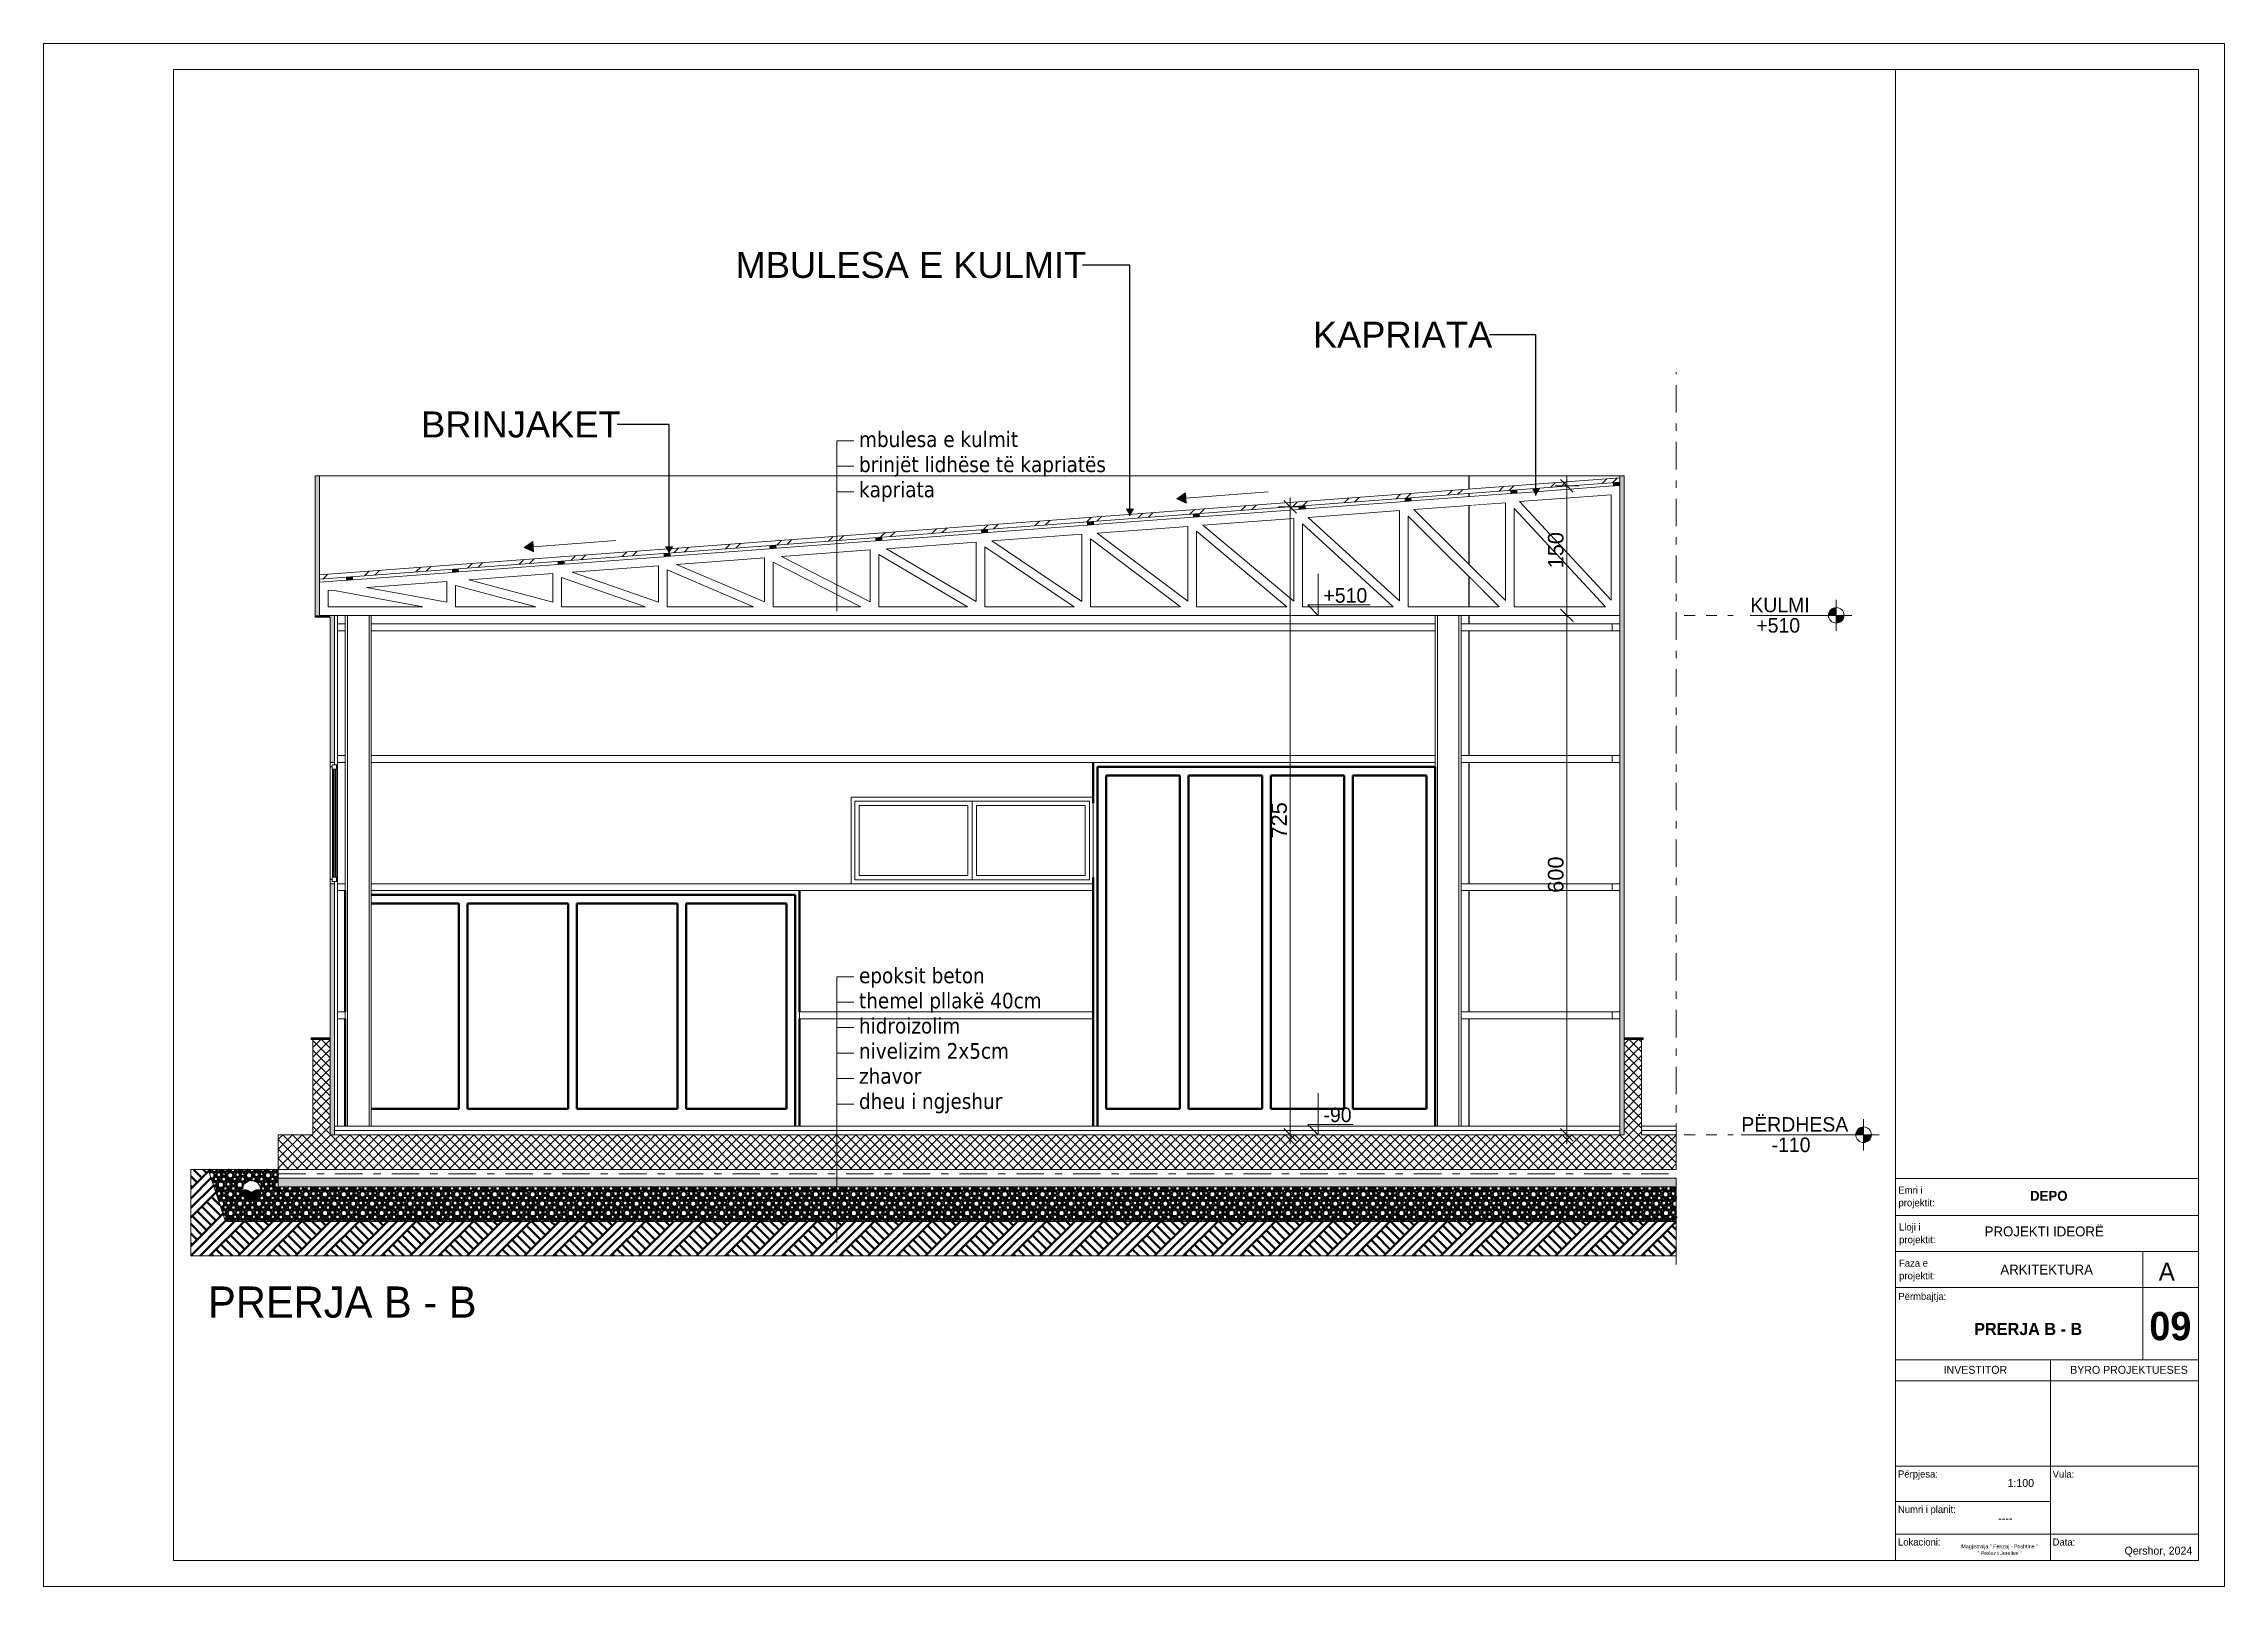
# Model space of a CAD drawing. Header units: millimetres. Extents: x 82061 to 107261, y -5216 to 12604.
import ezdxf

# ---------------------------------------------------------------- set-up
doc = ezdxf.new("R2010")
doc.units = ezdxf.units.MM
doc.header["$MEASUREMENT"] = 0
for name, pattern in [('Dashed', [254, 127, -127]), ('Double Dashed', [656.166644, 317.49999, -126.999993, 84.666667, -126.999993]), ('Wipeout_Contour', [1000, 0, -1000])]:
    doc.linetypes.add(name, pattern=pattern)
for name, color, linetype, lineweight in [('02. Tabela Projekti zbatues_Pen_No__1', 7, 'Continuous', 5), ('0_Pen_No__1', 7, 'Continuous', 5), ('A - Prerjet_Pen_No__1', 7, 'Continuous', 5), ('A - Prerjet_Pen_No__101', 252, 'Continuous', 5), ('A - Prerjet_Pen_No__22', 8, 'Continuous', 5), ('A - Prerjet_Pen_No__6', 5, 'Continuous', 5), ('A - Prerjet_Pen_No__7', 7, 'Continuous', 5), ('Annotation - Label_Pen_No__42', 8, 'Continuous', 5)]:
    doc.layers.add(name, color=color, linetype=linetype, lineweight=lineweight)
for name, color, linetype, lineweight, true_color in [('02. Tabela Projekti zbatues_Pen_No__156', 7, 'Continuous', 5, 0x54689e), ('02. Tabela Projekti zbatues_Pen_No__61', 7, 'Continuous', 5, 0x6a6a6a), ('A - Dimenzionimi_Pen_No__61', 7, 'Continuous', 5, 0x6a6a6a), ('A - Dimenzionimi_Pen_No__81', 7, 'Continuous', 5, 0x6a6a6a), ('A - Prerjet_Pen_No__102', 7, 'Continuous', 50, 0xcccccc), ('A - Prerjet_Pen_No__105', 7, 'Continuous', 5, 0xcae6ff), ('A - Prerjet_Pen_No__108', 7, 'Continuous', 5, 0xfd8379), ('A - Prerjet_Pen_No__156', 7, 'Continuous', 5, 0x54689e), ('A - Prerjet_Pen_No__162', 7, 'Continuous', 5, 0xaaaaaa), ('A - Prerjet_Pen_No__176', 7, 'Continuous', 5, 0x93a0c6), ('A - Prerjet_Pen_No__61', 7, 'Continuous', 5, 0x6a6a6a), ('A - Prerjet_Pen_No__62', 7, 'Continuous', 5, 0xaaaaaa), ('A - Prerjet_Pen_No__65', 7, 'Continuous', 5, 0x80c2ff), ('A - Prerjet_Pen_No__68', 7, 'Continuous', 5, 0xfd4435), ('A - Prerjet_Pen_No__81', 7, 'Continuous', 5, 0x6a6a6a), ('A - Prerjet_Pen_No__82', 7, 'Continuous', 5, 0xaaaaaa)]:
    doc.layers.add(name, color=color, linetype=linetype, lineweight=lineweight, true_color=true_color)
doc.layers.add('A - Dimenzionimi', color=7, linetype='Continuous')
doc.layers.add('A - Prerjet', color=7, linetype='Continuous')
doc.styles.add('GENERATED_STYLE_1', font='')
doc.styles.add('GENERATED_STYLE_2', font='')
doc.styles.add('GENERATED_STYLE_3', font='')
doc.styles.add('GENERATED_STYLE_4', font='tahoma.ttf')
doc.styles.get('GENERATED_STYLE_1').set_extended_font_data('Century Gothic', bold=True)
doc.styles.get('GENERATED_STYLE_2').set_extended_font_data('Century Gothic')
doc.styles.get('GENERATED_STYLE_3').set_extended_font_data('Arial')
doc.dimstyles.new('GENERATED_STYLE__1', dxfattribs={"dimtxt": 180, "dimasz": 136.8, "dimexe": 0.18, "dimexo": 100000, "dimgap": 0, "dimtad": 1, "dimdec": 0, "dimlfac": 0.1, "dimzin": 0, "dimdsep": 46, "dimtxsty": 'GENERATED_STYLE_3', "dimblk": 'ARROWHEAD_6', "dimblk1": 'ARROWHEAD_6', "dimblk2": 'ARROWHEAD_6', "dimcen": 0.09, "dimclrd": 256, "dimclre": 256, "dimclrt": 256, "dimadec": 0, "dimazin": 0, "dimtfac": 1, "dimtdec": 4, "dimtmove": 0, "dimatfit": 3, "dimfxl": 0, "dimtolj": 1, "dimtzin": 0, "dimarcsym": 0})
doc.dimstyles.new('GENERATED_STYLE__2', dxfattribs={"dimtxt": 0.18, "dimasz": 91.2, "dimexe": 0.18, "dimexo": 0.0625, "dimgap": 0, "dimtad": 0, "dimtih": 1, "dimtoh": 1, "dimdec": 4, "dimzin": 0, "dimdsep": 46, "dimcen": 0.09, "dimadec": 0, "dimazin": 0, "dimtfac": 1, "dimtdec": 4, "dimtmove": 0, "dimatfit": 3, "dimldrblk": 'ARROWHEAD_16', "dimfxl": 0, "dimtolj": 1, "dimtzin": 0, "dimarcsym": 0})
pattern_1 = [(45, (0, 0), (-55.154327, 55.154327), []), (135, (0, 0), (55.154327, 55.154327), [])]

msp = doc.modelspace()

# ---------------------------------------------------------------- texts
at = {"layer": '02. Tabela Projekti zbatues_Pen_No__1', "color": 7, "linetype": 'Continuous', "lineweight": 5, "style": 'GENERATED_STYLE_2'}
for s, insert, char_height, attachment_point, line_spacing_factor in [('\\A1;{\\pql;\\fCentury Gothic|b0|i0|c0|p34;Emri i\\P\\pql;\\fCentury Gothic|b0|i0|c0|p34;\\H1.018037x;projektit\\fCentury Gothic|b0|i0|c0|p34;\\H0.982283x;:}', (103494.3, -851.3), 81.667, 7, 1.063485), ('\\A1;{\\pql;\\fCentury Gothic|b0|i0|c0|p34;Lloji i\\P\\pql;\\fCentury Gothic|b0|i0|c0|p34;\\H1.018037x;projektit\\fCentury Gothic|b0|i0|c0|p34;\\H0.982283x;:}', (103502, -1277.1), 81.667, 7, 1.063485), ('\\A1;{\\pql;\\fCentury Gothic|b0|i0|c0|p34;Faza e\\P\\pql;\\fCentury Gothic|b0|i0|c0|p34;\\H1.017766x;projektit\\fCentury Gothic|b0|i0|c0|p34;\\H0.982544x;:}', (103502, -1694.8), 81.667, 7, 1.063145), ('\\A1;{\\pqc;\\fCentury Gothic|b0|i0|c0|p34;Magjistralja " Ferizaj - Prishtine "\\P\\pqc;\\fCentury Gothic|b0|i0|c0|p34;" \\fCentury Gothic|b0|i0|c0|p34;Prelez i Jerelive\\fCentury Gothic|b0|i0|c0|p34; "}', (104664.9, -4855.2), 44.5858, 8, 1.058207)]:
    msp.add_mtext(s, dxfattribs=dict(at, insert=insert, char_height=char_height, attachment_point=attachment_point, line_spacing_factor=line_spacing_factor))
at = {"layer": '02. Tabela Projekti zbatues_Pen_No__1', "color": 7, "linetype": 'Continuous', "lineweight": 5, "attachment_point": 7}
for s, insert, char_height, style in [('\\A1;{\\pql;\\fCentury Gothic|b0|i0|c0|p34;PROJEKTI \\fCentury Gothic|b0|i0|c0|p34;IDEORË}', (104491.6, -1175.4), 114.333, 'GENERATED_STYLE_2'), ('\\A1;{\\pql;\\fCentury Gothic|b0|i0|c0|p34;ARKITEKTURA}', (104672.6, -1616), 114.333, 'GENERATED_STYLE_2'), ('\\A1;{\\pql;\\fCentury Gothic|b0|i0|c0|p34;A}', (106502.2, -1685.8), 210, 'GENERATED_STYLE_2'), ('\\A1;{\\pql;\\fCentury Gothic|b0|i0|c0|p34;Përmbajtja\\fCentury Gothic|b0|i0|c0|p34;:}', (103494.3, -1932), 81.667, 'GENERATED_STYLE_2'), ('\\A1;{\\pql;\\fCentury Gothic|b1|i0|c0|p34;PRERJA B - B}', (104370.1, -2315.1), 140, 'GENERATED_STYLE_1'), ('\\A1;{\\pql;\\fCentury Gothic|b1|i0|c0|p34;0\\fCentury Gothic|b1|i0|c0|p34;9}', (106393.9, -2378), 326.667, 'GENERATED_STYLE_1'), ('\\A1;{\\pql;\\fCentury Gothic|b0|i0|c0|p34;INVESTITOR}', (104017.2, -2762.2), 91.467, 'GENERATED_STYLE_2'), ('\\A1;{\\pql;\\fCentury Gothic|b0|i0|c0|p34;BYRO PROJEKTUESES}', (105479.5, -2762.2), 91.467, 'GENERATED_STYLE_2'), ('\\A1;{\\pql;\\fCentury Gothic|b0|i0|c0|p34;Përpjesa\\fCentury Gothic|b0|i0|c0|p34;:}', (103489.9, -3983.6), 81.667, 'GENERATED_STYLE_2'), ('\\A1;{\\pql;\\fCentury Gothic|b0|i0|c0|p34;1:\\fCentury Gothic|b0|i0|c0|p34;100}', (104756.1, -4068.9), 91.467, 'GENERATED_STYLE_2'), ('\\A1;{\\pql;\\fCentury Gothic|b0|i0|c0|p34;Vula\\fCentury Gothic|b0|i0|c0|p34;:}', (105276.9, -3961.1), 81.667, 'GENERATED_STYLE_2'), ('\\A1;{\\pql;\\fCentury Gothic|b0|i0|c0|p34;Numri i planit\\fCentury Gothic|b0|i0|c0|p34;:}', (103489.9, -4392), 81.667, 'GENERATED_STYLE_2'), ('\\A1;{\\pql;\\fCentury Gothic|b0|i0|c0|p34;----}', (104649, -4476.2), 91.467, 'GENERATED_STYLE_2'), ('\\A1;{\\pql;\\fCentury Gothic|b0|i0|c0|p34;Lokacioni\\fCentury Gothic|b0|i0|c0|p34;:}', (103489.9, -4745.9), 81.667, 'GENERATED_STYLE_2'), ('\\A1;{\\pql;\\fCentury Gothic|b0|i0|c0|p34;Data\\fCentury Gothic|b0|i0|c0|p34;:}', (105276.9, -4745.9), 81.667, 'GENERATED_STYLE_2'), ('\\A1;{\\pql;\\fCentury Gothic|b0|i0|c0|p34;Qershor, 2024}', (106108.1, -4874.6), 91.467, 'GENERATED_STYLE_2')]:
    msp.add_mtext(s, dxfattribs=dict(at, insert=insert, char_height=char_height, style=style))
at = {"layer": '02. Tabela Projekti zbatues_Pen_No__156', "color": 165, "linetype": 'Continuous', "lineweight": 5, "true_color": 0x54689e, "insert": (105015.8, -763.9), "char_height": 114.333, "attachment_point": 7, "style": 'GENERATED_STYLE_1'}
msp.add_mtext('\\A1;{\\pql;\\fCentury Gothic|b1|i0|c0|p34;DEPO}', dxfattribs=at)
at = {"layer": '02. Tabela Projekti zbatues_Pen_No__61', "color": 251, "linetype": 'Continuous', "lineweight": 5, "true_color": 0x6a6a6a, "insert": (83961.4, -2117.4), "char_height": 360, "attachment_point": 7, "style": 'GENERATED_STYLE_2'}
msp.add_mtext('\\A1;{\\pql;\\fCentury Gothic|b0|i0|c0|p34;PRERJA \\fCentury Gothic|b0|i0|c0|p34;\\c135080;B\\fCentury Gothic|b0|i0|c0|p34; - \\fCentury Gothic|b0|i0|c0|p34;B}', dxfattribs=at)
at = {"layer": 'A - Prerjet_Pen_No__62', "color": 253, "linetype": 'Continuous', "lineweight": 5, "true_color": 0xaaaaaa, "insert": (91483.9, 8124.1), "char_height": 180, "attachment_point": 1, "line_spacing_factor": 0.967, "style": 'GENERATED_STYLE_4'}
msp.add_mtext('\\A1;{\\pql;\\fTahoma|b0|i0|c0|p34;mbulesa e kulmit\\P\\pql;\\fTahoma|b0|i0|c0|p34;brinjët lidhëse të kapriatës\\P\\pql;\\fTahoma|b0|i0|c0|p34;kapriata}', dxfattribs=at)
at = {"layer": 'Annotation - Label_Pen_No__42', "color": 8, "linetype": 'Continuous', "lineweight": 5, "char_height": 300, "attachment_point": 4, "style": 'GENERATED_STYLE_3'}
for s, insert in [('\\A1;{\\pql;\\fArial|b0|i0|c0|p34;MBULESA E KULMIT}', (90057.1, 10045.3)), ('\\A1;{\\pql;\\fArial|b0|i0|c0|p34;KAPRIATA}', (96728.3, 9241.9)), ('\\A1;{\\pql;\\fArial|b0|i0|c0|p34;BRINJAKET}', (86423.8, 8202.7))]:
    msp.add_mtext(s, dxfattribs=dict(at, insert=insert))

# ---------------------------------------------------------------- blocks, each defined once
blk = doc.blocks.new('*X2')
at = {"layer": 'A - Prerjet_Pen_No__102', "color": 254, "linetype": 'Continuous', "lineweight": 50, "true_color": 0xcccccc}
for centre, radius in [((83981, -417), 12.4), ((84051, -511), 25.5), ((84086, -461), 28.6), ((84143, -512), 28.4), ((84144, -456), 23), ((84218, -468), 36.7), ((84199, -417), 12.4), ((84269, -511), 25.5), ((84304, -461), 28.6), ((84361, -512), 28.4), ((84362, -456), 23), ((84436, -468), 36.7), ((84418, -417), 12.4), ((84522, -461), 28.6), ((84579, -512), 28.4), ((84580, -456), 23), ((84655, -468), 36.7), ((84636, -417), 12.4), ((84706, -511), 25.5), ((84741, -461), 28.6), ((84088, -679), 28.6), ((84082, -633), 17.2), ((84110, -578), 36.7), ((84091, -526), 12.4), ((84094, -745), 12.4), ((84121, -631), 15), ((84145, -731), 28.4), ((84146, -674), 23), ((84161, -620), 25.5), ((84196, -570), 28.6), ((84190, -524), 17.2), ((84193, -742), 17.2), ((84220, -687), 36.7), ((84202, -635), 12.4), ((84229, -522), 15), ((84231, -740), 15), ((84253, -621), 28.4), ((84254, -565), 23), ((84271, -729), 25.5), ((84306, -679), 28.6), ((84301, -633), 17.2), ((84328, -578), 36.7), ((84310, -526), 12.4), ((84312, -745), 12.4), ((84409, -524), 17.2), ((84528, -526), 12.4), ((84530, -745), 12.4), ((84582, -731), 28.4), ((84598, -620), 25.5), ((84633, -570), 28.6), ((84627, -524), 17.2), ((84629, -742), 17.2), ((84657, -687), 36.7), ((84638, -635), 12.4), ((84665, -522), 15), ((84667, -740), 15), ((84690, -621), 28.4), ((84690, -565), 23), ((84708, -729), 25.5), ((84743, -679), 28.6), ((84737, -633), 17.2), ((84746, -526), 12.4), ((84748, -745), 12.4), ((84775, -631), 15), ((84800, -731), 28.4), ((84801, -674), 23), ((84847, -742), 17.2), ((84875, -687), 36.7), ((84856, -635), 12.4), ((84886, -740), 15), ((84926, -729), 25.5), ((84961, -679), 28.6), ((84955, -633), 17.2), ((84966, -745), 12.4), ((84994, -631), 15), ((85018, -731), 28.4), ((85019, -674), 23), ((85066, -742), 17.2), ((85093, -687), 36.7), ((85074, -635), 12.4), ((85104, -740), 15), ((85144, -729), 25.5), ((85179, -679), 28.6), ((85174, -633), 17.2), ((85185, -745), 12.4), ((85212, -631), 15), ((85236, -731), 28.4), ((85237, -674), 23), ((85284, -742), 17.2), ((85311, -687), 36.7), ((85293, -635), 12.4), ((85322, -740), 15), ((85363, -729), 25.5), ((85398, -679), 28.6), ((85392, -633), 17.2), ((85403, -745), 12.4), ((85430, -631), 15), ((85455, -731), 28.4), ((85455, -674), 23), ((85502, -742), 17.2), ((85530, -687), 36.7), ((85511, -635), 12.4), ((85540, -740), 15), ((85581, -729), 25.5), ((85616, -679), 28.6), ((85610, -633), 17.2), ((85621, -745), 12.4), ((85648, -631), 15), ((85673, -731), 28.4), ((85673, -674), 23), ((85720, -742), 17.2), ((85748, -687), 36.7), ((85729, -635), 12.4), ((85759, -740), 15), ((85799, -729), 25.5), ((85834, -679), 28.6), ((85828, -633), 17.2), ((85839, -745), 12.4), ((85867, -631), 15), ((85891, -731), 28.4), ((85892, -674), 23), ((85938, -742), 17.2), ((85966, -687), 36.7), ((85947, -635), 12.4), ((85977, -740), 15), ((86017, -729), 25.5), ((86052, -679), 28.6), ((86046, -633), 17.2), ((86058, -745), 12.4), ((86085, -631), 15), ((86109, -731), 28.4), ((86110, -674), 23), ((86157, -742), 17.2), ((86184, -687), 36.7), ((86166, -635), 12.4), ((86195, -740), 15), ((86235, -729), 25.5), ((86270, -679), 28.6), ((86265, -633), 17.2), ((86276, -745), 12.4), ((86303, -631), 15), ((86327, -731), 28.4), ((86328, -674), 23), ((86375, -742), 17.2), ((86403, -687), 36.7), ((86384, -635), 12.4), ((86413, -740), 15), ((86454, -729), 25.5), ((86489, -679), 28.6), ((86483, -633), 17.2), ((86494, -745), 12.4), ((86521, -631), 15), ((86546, -731), 28.4), ((86546, -674), 23), ((86593, -742), 17.2), ((86621, -687), 36.7), ((86602, -635), 12.4), ((86631, -740), 15), ((86672, -729), 25.5), ((86707, -679), 28.6), ((86701, -633), 17.2), ((86712, -745), 12.4), ((86739, -631), 15), ((86764, -731), 28.4), ((86765, -674), 23), ((86811, -742), 17.2), ((86839, -687), 36.7), ((86820, -635), 12.4), ((86850, -740), 15), ((86890, -729), 25.5), ((86925, -679), 28.6), ((86919, -633), 17.2), ((86931, -745), 12.4), ((86958, -631), 15), ((86982, -731), 28.4), ((86983, -674), 23), ((87030, -742), 17.2), ((87057, -687), 36.7), ((87039, -635), 12.4), ((87068, -740), 15), ((87108, -729), 25.5), ((87143, -679), 28.6), ((87138, -633), 17.2), ((87149, -745), 12.4), ((87176, -631), 15), ((87200, -731), 28.4), ((87201, -674), 23), ((87248, -742), 17.2), ((87275, -687), 36.7), ((87257, -635), 12.4), ((87286, -740), 15), ((87327, -729), 25.5), ((87362, -679), 28.6), ((87356, -633), 17.2), ((87367, -745), 12.4), ((87394, -631), 15), ((87419, -731), 28.4), ((87419, -674), 23), ((87466, -742), 17.2), ((87494, -687), 36.7), ((87475, -635), 12.4), ((87504, -740), 15), ((87545, -729), 25.5), ((87580, -679), 28.6), ((87574, -633), 17.2), ((87585, -745), 12.4), ((87612, -631), 15), ((87637, -731), 28.4), ((87637, -674), 23), ((87684, -742), 17.2), ((87712, -687), 36.7), ((87693, -635), 12.4), ((87723, -740), 15), ((87763, -729), 25.5), ((87798, -679), 28.6), ((87792, -633), 17.2), ((87803, -745), 12.4), ((87831, -631), 15), ((87855, -731), 28.4), ((87856, -674), 23), ((87902, -742), 17.2), ((87930, -687), 36.7), ((87911, -635), 12.4), ((87941, -740), 15), ((87981, -729), 25.5), ((88016, -679), 28.6), ((88010, -633), 17.2), ((88022, -745), 12.4), ((88049, -631), 15), ((88073, -731), 28.4), ((88074, -674), 23), ((88121, -742), 17.2), ((88148, -687), 36.7), ((88130, -635), 12.4), ((88159, -740), 15), ((88199, -729), 25.5), ((88235, -679), 28.6), ((88229, -633), 17.2), ((88240, -745), 12.4), ((88267, -631), 15), ((88292, -731), 28.4), ((88292, -674), 23), ((88339, -742), 17.2), ((88367, -687), 36.7), ((88348, -635), 12.4), ((88377, -740), 15), ((88418, -729), 25.5), ((88453, -679), 28.6), ((88447, -633), 17.2), ((88458, -745), 12.4), ((88485, -631), 15), ((88510, -731), 28.4), ((88510, -674), 23), ((88557, -742), 17.2), ((88585, -687), 36.7), ((88566, -635), 12.4), ((88595, -740), 15), ((88636, -729), 25.5), ((88671, -679), 28.6), ((88665, -633), 17.2), ((88676, -745), 12.4), ((88703, -631), 15), ((88728, -731), 28.4), ((88729, -674), 23), ((88775, -742), 17.2), ((88803, -687), 36.7), ((88784, -635), 12.4), ((88814, -740), 15), ((88854, -729), 25.5), ((88889, -679), 28.6), ((88883, -633), 17.2), ((88895, -745), 12.4), ((88922, -631), 15), ((88946, -731), 28.4), ((88947, -674), 23), ((88994, -742), 17.2), ((89021, -687), 36.7), ((89003, -635), 12.4), ((89032, -740), 15), ((89072, -729), 25.5), ((89107, -679), 28.6), ((89102, -633), 17.2), ((89113, -745), 12.4), ((89140, -631), 15), ((89164, -731), 28.4), ((89165, -674), 23), ((89212, -742), 17.2), ((89239, -687), 36.7), ((89221, -635), 12.4), ((89250, -740), 15), ((89291, -729), 25.5), ((89326, -679), 28.6), ((89320, -633), 17.2), ((89331, -745), 12.4), ((89358, -631), 15), ((89383, -731), 28.4), ((89383, -674), 23), ((89430, -742), 17.2), ((89458, -687), 36.7), ((89439, -635), 12.4), ((89468, -740), 15), ((89509, -729), 25.5), ((89544, -679), 28.6), ((89538, -633), 17.2), ((89549, -745), 12.4), ((89576, -631), 15), ((89601, -731), 28.4), ((89601, -674), 23), ((89648, -742), 17.2), ((89676, -687), 36.7), ((89657, -635), 12.4), ((89687, -740), 15), ((89727, -729), 25.5), ((89762, -679), 28.6), ((89756, -633), 17.2), ((89767, -745), 12.4), ((89795, -631), 15), ((89819, -731), 28.4), ((89820, -674), 23), ((89867, -742), 17.2), ((89894, -687), 36.7), ((89875, -635), 12.4), ((89905, -740), 15), ((89945, -729), 25.5), ((89980, -679), 28.6), ((89975, -633), 17.2), ((89986, -745), 12.4), ((90013, -631), 15), ((90037, -731), 28.4), ((90038, -674), 23), ((90085, -742), 17.2), ((90112, -687), 36.7), ((90094, -635), 12.4), ((90123, -740), 15), ((90163, -729), 25.5), ((90199, -679), 28.6), ((90193, -633), 17.2), ((90204, -745), 12.4), ((90231, -631), 15), ((90256, -731), 28.4), ((90256, -674), 23), ((90303, -742), 17.2), ((90331, -687), 36.7), ((90312, -635), 12.4), ((90341, -740), 15), ((90382, -729), 25.5), ((90417, -679), 28.6), ((90411, -633), 17.2), ((90422, -745), 12.4), ((90449, -631), 15), ((90474, -731), 28.4), ((90474, -674), 23), ((90521, -742), 17.2), ((90549, -687), 36.7), ((90530, -635), 12.4), ((90559, -740), 15), ((90600, -729), 25.5), ((90635, -679), 28.6), ((90629, -633), 17.2), ((90640, -745), 12.4), ((90667, -631), 15), ((90692, -731), 28.4), ((90693, -674), 23), ((90739, -742), 17.2), ((90767, -687), 36.7), ((90748, -635), 12.4), ((90778, -740), 15), ((90818, -729), 25.5), ((90853, -679), 28.6), ((90847, -633), 17.2), ((90859, -745), 12.4), ((90886, -631), 15), ((90910, -731), 28.4), ((90911, -674), 23), ((90958, -742), 17.2), ((90985, -687), 36.7), ((90967, -635), 12.4), ((90996, -740), 15), ((91036, -729), 25.5), ((91071, -679), 28.6), ((91066, -633), 17.2), ((91077, -745), 12.4), ((91104, -631), 15), ((91128, -731), 28.4), ((91129, -674), 23), ((91176, -742), 17.2), ((91204, -687), 36.7), ((91185, -635), 12.4), ((91214, -740), 15), ((91255, -729), 25.5), ((91290, -679), 28.6), ((91284, -633), 17.2), ((91295, -745), 12.4), ((91322, -631), 15), ((91347, -731), 28.4), ((91347, -674), 23), ((91394, -742), 17.2), ((91422, -687), 36.7), ((91403, -635), 12.4), ((91432, -740), 15), ((91473, -729), 25.5), ((91508, -679), 28.6), ((91502, -633), 17.2), ((91513, -745), 12.4), ((91540, -631), 15), ((91565, -731), 28.4), ((91565, -674), 23), ((91612, -742), 17.2), ((91640, -687), 36.7), ((91621, -635), 12.4), ((91651, -740), 15), ((91691, -729), 25.5), ((91726, -679), 28.6), ((91720, -633), 17.2), ((91731, -745), 12.4), ((91759, -631), 15), ((91783, -731), 28.4), ((91784, -674), 23), ((91831, -742), 17.2), ((91858, -687), 36.7), ((91839, -635), 12.4), ((91869, -740), 15), ((91909, -729), 25.5), ((91944, -679), 28.6), ((91939, -633), 17.2), ((91950, -745), 12.4), ((91977, -631), 15), ((92001, -731), 28.4), ((92002, -674), 23), ((92049, -742), 17.2), ((92076, -687), 36.7), ((92058, -635), 12.4), ((92087, -740), 15), ((92127, -729), 25.5), ((92163, -679), 28.6), ((92157, -633), 17.2), ((92168, -745), 12.4), ((92195, -631), 15), ((92220, -731), 28.4), ((92220, -674), 23), ((92267, -742), 17.2), ((92295, -687), 36.7), ((92276, -635), 12.4), ((92305, -740), 15), ((92346, -729), 25.5), ((92381, -679), 28.6), ((92375, -633), 17.2), ((92386, -745), 12.4), ((92413, -631), 15), ((92438, -731), 28.4), ((92438, -674), 23), ((92485, -742), 17.2), ((92513, -687), 36.7), ((92494, -635), 12.4), ((92523, -740), 15), ((92564, -729), 25.5), ((92599, -679), 28.6), ((92593, -633), 17.2), ((92604, -745), 12.4), ((92631, -631), 15), ((92656, -731), 28.4), ((92657, -674), 23), ((92703, -742), 17.2), ((92731, -687), 36.7), ((92712, -635), 12.4), ((92742, -740), 15), ((92782, -729), 25.5), ((92817, -679), 28.6), ((92811, -633), 17.2), ((92823, -745), 12.4), ((92850, -631), 15), ((92874, -731), 28.4), ((92875, -674), 23), ((92922, -742), 17.2), ((92949, -687), 36.7), ((92931, -635), 12.4), ((92960, -740), 15), ((93000, -729), 25.5), ((93035, -679), 28.6), ((93030, -633), 17.2), ((93041, -745), 12.4), ((93068, -631), 15), ((93092, -731), 28.4), ((93093, -674), 23), ((93140, -742), 17.2), ((93168, -687), 36.7), ((93149, -635), 12.4), ((93178, -740), 15), ((93219, -729), 25.5), ((93254, -679), 28.6), ((93248, -633), 17.2), ((93259, -745), 12.4), ((93286, -631), 15), ((93311, -731), 28.4), ((93311, -674), 23), ((93358, -742), 17.2), ((93386, -687), 36.7), ((93367, -635), 12.4), ((93396, -740), 15), ((93437, -729), 25.5), ((93472, -679), 28.6), ((93466, -633), 17.2), ((93477, -745), 12.4), ((93504, -631), 15), ((93529, -731), 28.4), ((93530, -674), 23), ((93576, -742), 17.2), ((93604, -687), 36.7), ((93585, -635), 12.4), ((93615, -740), 15), ((93655, -729), 25.5), ((93690, -679), 28.6), ((93684, -633), 17.2), ((93695, -745), 12.4), ((93723, -631), 15), ((93747, -731), 28.4), ((93748, -674), 23), ((93795, -742), 17.2), ((93822, -687), 36.7), ((93803, -635), 12.4), ((93833, -740), 15), ((93873, -729), 25.5), ((93908, -679), 28.6), ((93903, -633), 17.2), ((93914, -745), 12.4), ((93941, -631), 15), ((93965, -731), 28.4), ((93966, -674), 23), ((94013, -742), 17.2), ((94040, -687), 36.7), ((94022, -635), 12.4), ((94051, -740), 15), ((94091, -729), 25.5), ((94127, -679), 28.6), ((94121, -633), 17.2), ((94132, -745), 12.4), ((94159, -631), 15), ((94184, -731), 28.4), ((94184, -674), 23), ((94231, -742), 17.2), ((94259, -687), 36.7), ((94240, -635), 12.4), ((94269, -740), 15), ((94310, -729), 25.5), ((94345, -679), 28.6), ((94339, -633), 17.2), ((94350, -745), 12.4), ((94377, -631), 15), ((94402, -731), 28.4), ((94402, -674), 23), ((94449, -742), 17.2), ((94477, -687), 36.7), ((94458, -635), 12.4), ((94488, -740), 15), ((94528, -729), 25.5), ((94563, -679), 28.6), ((94557, -633), 17.2), ((94568, -745), 12.4), ((94596, -631), 15), ((94620, -731), 28.4), ((94621, -674), 23), ((94667, -742), 17.2), ((94695, -687), 36.7), ((94676, -635), 12.4), ((94706, -740), 15), ((94746, -729), 25.5), ((94781, -679), 28.6), ((94775, -633), 17.2), ((94787, -745), 12.4), ((94814, -631), 15), ((94838, -731), 28.4), ((94839, -674), 23), ((94886, -742), 17.2), ((94913, -687), 36.7), ((94895, -635), 12.4), ((94924, -740), 15), ((94964, -729), 25.5), ((94999, -679), 28.6), ((94994, -633), 17.2), ((95005, -745), 12.4), ((95032, -631), 15), ((95056, -731), 28.4), ((95057, -674), 23), ((95104, -742), 17.2), ((95132, -687), 36.7), ((95113, -635), 12.4), ((95142, -740), 15), ((95183, -729), 25.5), ((95218, -679), 28.6), ((95212, -633), 17.2), ((95223, -745), 12.4), ((95250, -631), 15), ((95275, -731), 28.4), ((95275, -674), 23), ((95322, -742), 17.2), ((95350, -687), 36.7), ((95331, -635), 12.4), ((95360, -740), 15), ((95401, -729), 25.5), ((95436, -679), 28.6), ((95430, -633), 17.2), ((95441, -745), 12.4), ((95468, -631), 15), ((95493, -731), 28.4), ((95494, -674), 23), ((95540, -742), 17.2), ((95568, -687), 36.7), ((95549, -635), 12.4), ((95579, -740), 15), ((95619, -729), 25.5), ((95654, -679), 28.6), ((95648, -633), 17.2), ((95659, -745), 12.4), ((95687, -631), 15), ((95711, -731), 28.4), ((95712, -674), 23), ((95759, -742), 17.2), ((95786, -687), 36.7), ((95767, -635), 12.4), ((95797, -740), 15), ((95837, -729), 25.5), ((95872, -679), 28.6), ((95867, -633), 17.2), ((95878, -745), 12.4), ((95905, -631), 15), ((95929, -731), 28.4), ((95930, -674), 23), ((95977, -742), 17.2), ((96004, -687), 36.7), ((95986, -635), 12.4), ((96015, -740), 15), ((96056, -729), 25.5), ((96091, -679), 28.6), ((96085, -633), 17.2), ((96096, -745), 12.4), ((96123, -631), 15), ((96148, -731), 28.4), ((96148, -674), 23), ((96195, -742), 17.2), ((96223, -687), 36.7), ((96204, -635), 12.4), ((96233, -740), 15), ((96274, -729), 25.5), ((96309, -679), 28.6), ((96303, -633), 17.2), ((96314, -745), 12.4), ((96341, -631), 15), ((96366, -731), 28.4), ((96366, -674), 23), ((96413, -742), 17.2), ((96441, -687), 36.7), ((96422, -635), 12.4), ((96452, -740), 15), ((96492, -729), 25.5), ((96527, -679), 28.6), ((96521, -633), 17.2), ((96532, -745), 12.4), ((96560, -631), 15), ((96584, -731), 28.4), ((96585, -674), 23), ((96631, -742), 17.2), ((96659, -687), 36.7), ((96640, -635), 12.4), ((96670, -740), 15), ((96710, -729), 25.5), ((96745, -679), 28.6), ((96739, -633), 17.2), ((96751, -745), 12.4), ((96778, -631), 15), ((96802, -731), 28.4), ((96803, -674), 23), ((96850, -742), 17.2), ((96877, -687), 36.7), ((96859, -635), 12.4), ((96888, -740), 15), ((96928, -729), 25.5), ((96963, -679), 28.6), ((96958, -633), 17.2), ((96969, -745), 12.4), ((96996, -631), 15), ((97020, -731), 28.4), ((97021, -674), 23), ((97068, -742), 17.2), ((97096, -687), 36.7), ((97077, -635), 12.4), ((97106, -740), 15), ((97147, -729), 25.5), ((97182, -679), 28.6), ((97176, -633), 17.2), ((97187, -745), 12.4), ((97214, -631), 15), ((97239, -731), 28.4), ((97239, -674), 23), ((97286, -742), 17.2), ((97314, -687), 36.7), ((97295, -635), 12.4), ((97324, -740), 15), ((97365, -729), 25.5), ((97400, -679), 28.6), ((97394, -633), 17.2), ((97405, -745), 12.4), ((97432, -631), 15), ((97457, -731), 28.4), ((97458, -674), 23), ((97504, -742), 17.2), ((97532, -687), 36.7), ((97513, -635), 12.4), ((97543, -740), 15), ((97583, -729), 25.5), ((97618, -679), 28.6), ((97612, -633), 17.2), ((97624, -745), 12.4), ((97651, -631), 15), ((97675, -731), 28.4), ((97676, -674), 23), ((97723, -742), 17.2), ((97750, -687), 36.7), ((97732, -635), 12.4), ((97761, -740), 15), ((97801, -729), 25.5), ((97836, -679), 28.6), ((97831, -633), 17.2), ((97842, -745), 12.4), ((97869, -631), 15), ((97893, -731), 28.4), ((97894, -674), 23), ((97941, -742), 17.2), ((97968, -687), 36.7), ((97950, -635), 12.4), ((97979, -740), 15), ((98020, -729), 25.5), ((98055, -679), 28.6), ((98049, -633), 17.2), ((98060, -745), 12.4), ((98087, -631), 15), ((98112, -731), 28.4), ((98112, -674), 23), ((98159, -742), 17.2), ((98187, -687), 36.7), ((98168, -635), 12.4), ((98197, -740), 15), ((98238, -729), 25.5), ((98273, -679), 28.6), ((98267, -633), 17.2), ((98278, -745), 12.4), ((98305, -631), 15), ((98330, -731), 28.4), ((98330, -674), 23), ((98377, -742), 17.2), ((98405, -687), 36.7), ((98386, -635), 12.4), ((98416, -740), 15), ((98456, -729), 25.5), ((98491, -679), 28.6), ((98485, -633), 17.2), ((98496, -745), 12.4), ((98524, -631), 15), ((98548, -731), 28.4), ((98549, -674), 23), ((98595, -742), 17.2), ((98623, -687), 36.7), ((98604, -635), 12.4), ((98634, -740), 15), ((98674, -729), 25.5), ((98709, -679), 28.6), ((98703, -633), 17.2), ((98715, -745), 12.4), ((98742, -631), 15), ((98766, -731), 28.4), ((98767, -674), 23), ((98814, -742), 17.2), ((98841, -687), 36.7), ((98823, -635), 12.4), ((98852, -740), 15), ((98892, -729), 25.5), ((98928, -679), 28.6), ((98922, -633), 17.2), ((98933, -745), 12.4), ((98960, -631), 15), ((98985, -731), 28.4), ((98985, -674), 23), ((99032, -742), 17.2), ((99060, -687), 36.7), ((99041, -635), 12.4), ((99070, -740), 15), ((99111, -729), 25.5), ((99146, -679), 28.6), ((99140, -633), 17.2), ((99151, -745), 12.4), ((99178, -631), 15), ((99203, -731), 28.4), ((99203, -674), 23), ((99250, -742), 17.2), ((99278, -687), 36.7), ((99259, -635), 12.4), ((99288, -740), 15), ((99329, -729), 25.5), ((99364, -679), 28.6), ((99358, -633), 17.2), ((99369, -745), 12.4), ((99396, -631), 15), ((99421, -731), 28.4), ((99422, -674), 23), ((99468, -742), 17.2), ((99496, -687), 36.7), ((99477, -635), 12.4), ((99507, -740), 15), ((99547, -729), 25.5), ((99582, -679), 28.6), ((99576, -633), 17.2), ((99588, -745), 12.4), ((99615, -631), 15), ((99639, -731), 28.4), ((99640, -674), 23), ((99687, -742), 17.2), ((99714, -687), 36.7), ((99696, -635), 12.4), ((99725, -740), 15), ((99765, -729), 25.5), ((99800, -679), 28.6), ((99795, -633), 17.2), ((99806, -745), 12.4), ((99833, -631), 15), ((99857, -731), 28.4), ((99858, -674), 23), ((99905, -742), 17.2), ((99932, -687), 36.7), ((99914, -635), 12.4), ((99943, -740), 15), ((99984, -729), 25.5), ((100019, -679), 28.6), ((100013, -633), 17.2), ((100024, -745), 12.4), ((100051, -631), 15), ((100076, -731), 28.4), ((100076, -674), 23), ((100123, -742), 17.2), ((100151, -687), 36.7), ((100132, -635), 12.4), ((100161, -740), 15), ((100202, -729), 25.5), ((100237, -679), 28.6), ((100231, -633), 17.2), ((100242, -745), 12.4), ((100269, -631), 15), ((100294, -731), 28.4), ((100294, -674), 23), ((100341, -742), 17.2), ((100369, -687), 36.7), ((100350, -635), 12.4), ((100380, -740), 15), ((100420, -729), 25.5), ((100455, -679), 28.6), ((100449, -633), 17.2), ((100460, -745), 12.4), ((100488, -631), 15), ((100512, -731), 28.4), ((100513, -674), 23), ((100560, -742), 17.2), ((100587, -687), 36.7), ((100568, -635), 12.4), ((100598, -740), 15), ((100638, -729), 25.5), ((100673, -679), 28.6), ((100668, -633), 17.2), ((100679, -745), 12.4), ((100706, -631), 15), ((100730, -731), 28.4), ((100731, -674), 23), ((100778, -742), 17.2), ((100805, -687), 36.7), ((100787, -635), 12.4), ((100816, -740), 15), ((100856, -729), 25.5), ((100892, -679), 28.6), ((100886, -633), 17.2), ((100897, -745), 12.4), ((84163, -838), 25.5), ((84198, -788), 28.6), ((84195, -960), 17.2), ((84223, -905), 36.7), ((84204, -854), 12.4), ((84233, -958), 15), ((84255, -840), 28.4), ((84256, -783), 23), ((84274, -948), 25.5), ((84309, -898), 28.6), ((84303, -851), 17.2), ((84331, -796), 36.7), ((84314, -963), 12.4), ((84341, -849), 15), ((84366, -949), 28.4), ((84366, -892), 23), ((84382, -838), 25.5), ((84417, -788), 28.6), ((84413, -960), 17.2), ((84441, -905), 36.7), ((84422, -854), 12.4), ((84451, -958), 15), ((84474, -840), 28.4), ((84474, -783), 23), ((84492, -948), 25.5), ((84527, -898), 28.6), ((84521, -851), 17.2), ((84549, -796), 36.7), ((84532, -963), 12.4), ((84559, -849), 15), ((84584, -949), 28.4), ((84585, -892), 23), ((84600, -838), 25.5), ((84635, -788), 28.6), ((84631, -960), 17.2), ((84659, -905), 36.7), ((84640, -854), 12.4), ((84670, -958), 15), ((84692, -840), 28.4), ((84693, -783), 23), ((84710, -948), 25.5), ((84745, -898), 28.6), ((84739, -851), 17.2), ((84767, -796), 36.7), ((84750, -963), 12.4), ((84778, -849), 15), ((84802, -949), 28.4), ((84803, -892), 23), ((84818, -838), 25.5), ((84853, -788), 28.6), ((84850, -960), 17.2), ((84877, -905), 36.7), ((84858, -854), 12.4), ((84888, -958), 15), ((84910, -840), 28.4), ((84911, -783), 23), ((84928, -948), 25.5), ((84963, -898), 28.6), ((84958, -851), 17.2), ((84985, -796), 36.7), ((84969, -963), 12.4), ((84996, -849), 15), ((85020, -949), 28.4), ((85021, -892), 23), ((85036, -838), 25.5), ((85071, -788), 28.6), ((85068, -960), 17.2), ((85095, -905), 36.7), ((85077, -854), 12.4), ((85106, -958), 15), ((85128, -840), 28.4), ((85129, -783), 23), ((85147, -948), 25.5), ((85182, -898), 28.6), ((85176, -851), 17.2), ((85203, -796), 36.7), ((85187, -963), 12.4), ((85214, -849), 15), ((85239, -949), 28.4), ((85239, -892), 23), ((85255, -838), 25.5), ((85290, -788), 28.6), ((85286, -960), 17.2), ((85314, -905), 36.7), ((85295, -854), 12.4), ((85324, -958), 15), ((85347, -840), 28.4), ((85347, -783), 23), ((85365, -948), 25.5), ((85400, -898), 28.6), ((85394, -851), 17.2), ((85422, -796), 36.7), ((85405, -963), 12.4), ((85432, -849), 15), ((85457, -949), 28.4), ((85457, -892), 23), ((85473, -838), 25.5), ((85508, -788), 28.6), ((85504, -960), 17.2), ((85532, -905), 36.7), ((85513, -854), 12.4), ((85543, -958), 15), ((85565, -840), 28.4), ((85565, -783), 23), ((85583, -948), 25.5), ((85618, -898), 28.6), ((85612, -851), 17.2), ((85640, -796), 36.7), ((85623, -963), 12.4), ((85651, -849), 15), ((85675, -949), 28.4), ((85676, -892), 23), ((85691, -838), 25.5), ((85726, -788), 28.6), ((85722, -960), 17.2), ((85750, -905), 36.7), ((85731, -854), 12.4), ((85761, -958), 15), ((85783, -840), 28.4), ((85784, -783), 23), ((85801, -948), 25.5), ((85836, -898), 28.6), ((85830, -851), 17.2), ((85858, -796), 36.7), ((85842, -963), 12.4), ((85869, -849), 15), ((85893, -949), 28.4), ((85894, -892), 23), ((85909, -838), 25.5), ((85944, -788), 28.6), ((85941, -960), 17.2), ((85968, -905), 36.7), ((85950, -854), 12.4), ((85979, -958), 15), ((86001, -840), 28.4), ((86002, -783), 23), ((86019, -948), 25.5), ((86054, -898), 28.6), ((86049, -851), 17.2), ((86076, -796), 36.7), ((86060, -963), 12.4), ((86087, -849), 15), ((86111, -949), 28.4), ((86112, -892), 23), ((86127, -838), 25.5), ((86162, -788), 28.6), ((86159, -960), 17.2), ((86187, -905), 36.7), ((86168, -854), 12.4), ((86197, -958), 15), ((86219, -840), 28.4), ((86220, -783), 23), ((86238, -948), 25.5), ((86273, -898), 28.6), ((86267, -851), 17.2), ((86295, -796), 36.7), ((86278, -963), 12.4), ((86305, -849), 15), ((86330, -949), 28.4), ((86330, -892), 23), ((86346, -838), 25.5), ((86381, -788), 28.6), ((86377, -960), 17.2), ((86405, -905), 36.7), ((86386, -854), 12.4), ((86415, -958), 15), ((86438, -840), 28.4), ((86438, -783), 23), ((86456, -948), 25.5), ((86491, -898), 28.6), ((86485, -851), 17.2), ((86513, -796), 36.7), ((86496, -963), 12.4), ((86523, -849), 15), ((86548, -949), 28.4), ((86549, -892), 23), ((86564, -838), 25.5), ((86599, -788), 28.6), ((86595, -960), 17.2), ((86623, -905), 36.7), ((86604, -854), 12.4), ((86634, -958), 15), ((86656, -840), 28.4), ((86657, -783), 23), ((86674, -948), 25.5), ((86709, -898), 28.6), ((86703, -851), 17.2), ((86731, -796), 36.7), ((86715, -963), 12.4), ((86742, -849), 15), ((86766, -949), 28.4), ((86767, -892), 23), ((86782, -838), 25.5), ((86817, -788), 28.6), ((86814, -960), 17.2), ((86841, -905), 36.7), ((86823, -854), 12.4), ((86852, -958), 15), ((86874, -840), 28.4), ((86875, -783), 23), ((86892, -948), 25.5), ((86927, -898), 28.6), ((86922, -851), 17.2), ((86949, -796), 36.7), ((86933, -963), 12.4), ((86960, -849), 15), ((86984, -949), 28.4), ((86985, -892), 23), ((87000, -838), 25.5), ((87035, -788), 28.6), ((87032, -960), 17.2), ((87059, -905), 36.7), ((87041, -854), 12.4), ((87070, -958), 15), ((87092, -840), 28.4), ((87093, -783), 23), ((87111, -948), 25.5), ((87146, -898), 28.6), ((87140, -851), 17.2), ((87167, -796), 36.7), ((87151, -963), 12.4), ((87178, -849), 15), ((87203, -949), 28.4), ((87203, -892), 23), ((87219, -838), 25.5), ((87254, -788), 28.6), ((87250, -960), 17.2), ((87278, -905), 36.7), ((87259, -854), 12.4), ((87288, -958), 15), ((87311, -840), 28.4), ((87311, -783), 23), ((87329, -948), 25.5), ((87364, -898), 28.6), ((87358, -851), 17.2), ((87386, -796), 36.7), ((87369, -963), 12.4), ((87396, -849), 15), ((87421, -949), 28.4), ((87421, -892), 23), ((87437, -838), 25.5), ((87472, -788), 28.6), ((87468, -960), 17.2), ((87496, -905), 36.7), ((87477, -854), 12.4), ((87507, -958), 15), ((87529, -840), 28.4), ((87529, -783), 23), ((87547, -948), 25.5), ((87582, -898), 28.6), ((87576, -851), 17.2), ((87604, -796), 36.7), ((87587, -963), 12.4), ((87615, -849), 15), ((87639, -949), 28.4), ((87640, -892), 23), ((87655, -838), 25.5), ((87690, -788), 28.6), ((87686, -960), 17.2), ((87714, -905), 36.7), ((87695, -854), 12.4), ((87725, -958), 15), ((87747, -840), 28.4), ((87748, -783), 23), ((87765, -948), 25.5), ((87800, -898), 28.6), ((87794, -851), 17.2), ((87822, -796), 36.7), ((87806, -963), 12.4), ((87833, -849), 15), ((87857, -949), 28.4), ((87858, -892), 23), ((87873, -838), 25.5), ((87908, -788), 28.6), ((87905, -960), 17.2), ((87932, -905), 36.7), ((87914, -854), 12.4), ((87943, -958), 15), ((87965, -840), 28.4), ((87966, -783), 23), ((87983, -948), 25.5), ((88019, -898), 28.6), ((88013, -851), 17.2), ((88040, -796), 36.7), ((88024, -963), 12.4), ((88051, -849), 15), ((88076, -949), 28.4), ((88076, -892), 23), ((88091, -838), 25.5), ((88127, -788), 28.6), ((88123, -960), 17.2), ((88151, -905), 36.7), ((88132, -854), 12.4), ((88161, -958), 15), ((88184, -840), 28.4), ((88184, -783), 23), ((88202, -948), 25.5), ((88237, -898), 28.6), ((88231, -851), 17.2), ((88259, -796), 36.7), ((88242, -963), 12.4), ((88269, -849), 15), ((88294, -949), 28.4), ((88294, -892), 23), ((88310, -838), 25.5), ((88345, -788), 28.6), ((88341, -960), 17.2), ((88369, -905), 36.7), ((88350, -854), 12.4), ((88379, -958), 15), ((88402, -840), 28.4), ((88402, -783), 23), ((88420, -948), 25.5), ((88455, -898), 28.6), ((88449, -851), 17.2), ((88477, -796), 36.7), ((88460, -963), 12.4), ((88487, -849), 15), ((88512, -949), 28.4), ((88513, -892), 23), ((88528, -838), 25.5), ((88563, -788), 28.6), ((88559, -960), 17.2), ((88587, -905), 36.7), ((88568, -854), 12.4), ((88598, -958), 15), ((88620, -840), 28.4), ((88621, -783), 23), ((88638, -948), 25.5), ((88673, -898), 28.6), ((88667, -851), 17.2), ((88695, -796), 36.7), ((88679, -963), 12.4), ((88706, -849), 15), ((88730, -949), 28.4), ((88731, -892), 23), ((88746, -838), 25.5), ((88781, -788), 28.6), ((88778, -960), 17.2), ((88805, -905), 36.7), ((88787, -854), 12.4), ((88816, -958), 15), ((88838, -840), 28.4), ((88839, -783), 23), ((88856, -948), 25.5), ((88891, -898), 28.6), ((88886, -851), 17.2), ((88913, -796), 36.7), ((88897, -963), 12.4), ((88924, -849), 15), ((88948, -949), 28.4), ((88949, -892), 23), ((88964, -838), 25.5), ((88999, -788), 28.6), ((88996, -960), 17.2), ((89023, -905), 36.7), ((89005, -854), 12.4), ((89034, -958), 15), ((89056, -840), 28.4), ((89057, -783), 23), ((89075, -948), 25.5), ((89110, -898), 28.6), ((89104, -851), 17.2), ((89131, -796), 36.7), ((89115, -963), 12.4), ((89142, -849), 15), ((89167, -949), 28.4), ((89167, -892), 23), ((89183, -838), 25.5), ((89218, -788), 28.6), ((89214, -960), 17.2), ((89242, -905), 36.7), ((89223, -854), 12.4), ((89252, -958), 15), ((89275, -840), 28.4), ((89275, -783), 23), ((89293, -948), 25.5), ((89328, -898), 28.6), ((89322, -851), 17.2), ((89350, -796), 36.7), ((89333, -963), 12.4), ((89360, -849), 15), ((89385, -949), 28.4), ((89385, -892), 23), ((89401, -838), 25.5), ((89436, -788), 28.6), ((89432, -960), 17.2), ((89460, -905), 36.7), ((89441, -854), 12.4), ((89471, -958), 15), ((89493, -840), 28.4), ((89493, -783), 23), ((89511, -948), 25.5), ((89546, -898), 28.6), ((89540, -851), 17.2), ((89568, -796), 36.7), ((89551, -963), 12.4), ((89579, -849), 15), ((89603, -949), 28.4), ((89604, -892), 23), ((89619, -838), 25.5), ((89654, -788), 28.6), ((89651, -960), 17.2), ((89678, -905), 36.7), ((89659, -854), 12.4), ((89689, -958), 15), ((89711, -840), 28.4), ((89712, -783), 23), ((89729, -948), 25.5), ((89764, -898), 28.6), ((89759, -851), 17.2), ((89786, -796), 36.7), ((89770, -963), 12.4), ((89797, -849), 15), ((89821, -949), 28.4), ((89822, -892), 23), ((89837, -838), 25.5), ((89872, -788), 28.6), ((89869, -960), 17.2), ((89896, -905), 36.7), ((89878, -854), 12.4), ((89907, -958), 15), ((89929, -840), 28.4), ((89930, -783), 23), ((89947, -948), 25.5), ((89983, -898), 28.6), ((89977, -851), 17.2), ((90004, -796), 36.7), ((89988, -963), 12.4), ((90015, -849), 15), ((90040, -949), 28.4), ((90040, -892), 23), ((90055, -838), 25.5), ((90091, -788), 28.6), ((90087, -960), 17.2), ((90115, -905), 36.7), ((90096, -854), 12.4), ((90125, -958), 15), ((90148, -840), 28.4), ((90148, -783), 23), ((90166, -948), 25.5), ((90201, -898), 28.6), ((90195, -851), 17.2), ((90223, -796), 36.7), ((90206, -963), 12.4), ((90233, -849), 15), ((90258, -949), 28.4), ((90258, -892), 23), ((90274, -838), 25.5), ((90309, -788), 28.6), ((90305, -960), 17.2), ((90333, -905), 36.7), ((90314, -854), 12.4), ((90343, -958), 15), ((90366, -840), 28.4), ((90366, -783), 23), ((90384, -948), 25.5), ((90419, -898), 28.6), ((90413, -851), 17.2), ((90441, -796), 36.7), ((90424, -963), 12.4), ((90451, -849), 15), ((90476, -949), 28.4), ((90477, -892), 23), ((90492, -838), 25.5), ((90527, -788), 28.6), ((90523, -960), 17.2), ((90551, -905), 36.7), ((90532, -854), 12.4), ((90562, -958), 15), ((90584, -840), 28.4), ((90585, -783), 23), ((90602, -948), 25.5), ((90637, -898), 28.6), ((90631, -851), 17.2), ((90659, -796), 36.7), ((90643, -963), 12.4), ((90670, -849), 15), ((90694, -949), 28.4), ((90695, -892), 23), ((90710, -838), 25.5), ((90745, -788), 28.6), ((90742, -960), 17.2), ((90769, -905), 36.7), ((90751, -854), 12.4), ((90780, -958), 15), ((90802, -840), 28.4), ((90803, -783), 23), ((90820, -948), 25.5), ((90855, -898), 28.6), ((90850, -851), 17.2), ((90877, -796), 36.7), ((90861, -963), 12.4), ((90888, -849), 15), ((90912, -949), 28.4), ((90913, -892), 23), ((90928, -838), 25.5), ((90963, -788), 28.6), ((90960, -960), 17.2), ((90988, -905), 36.7), ((90969, -854), 12.4), ((90998, -958), 15), ((91020, -840), 28.4), ((91021, -783), 23), ((91039, -948), 25.5), ((91074, -898), 28.6), ((91068, -851), 17.2), ((91096, -796), 36.7), ((91079, -963), 12.4), ((91106, -849), 15), ((91131, -949), 28.4), ((91131, -892), 23), ((91147, -838), 25.5), ((91182, -788), 28.6), ((91178, -960), 17.2), ((91206, -905), 36.7), ((91187, -854), 12.4), ((91216, -958), 15), ((91239, -840), 28.4), ((91239, -783), 23), ((91257, -948), 25.5), ((91292, -898), 28.6), ((91286, -851), 17.2), ((91314, -796), 36.7), ((91297, -963), 12.4), ((91324, -849), 15), ((91349, -949), 28.4), ((91349, -892), 23), ((91365, -838), 25.5), ((91400, -788), 28.6), ((91396, -960), 17.2), ((91424, -905), 36.7), ((91405, -854), 12.4), ((91435, -958), 15), ((91457, -840), 28.4), ((91457, -783), 23), ((91475, -948), 25.5), ((91510, -898), 28.6), ((91504, -851), 17.2), ((91532, -796), 36.7), ((91515, -963), 12.4), ((91543, -849), 15), ((91567, -949), 28.4), ((91568, -892), 23), ((91583, -838), 25.5), ((91618, -788), 28.6), ((91615, -960), 17.2), ((91642, -905), 36.7), ((91623, -854), 12.4), ((91653, -958), 15), ((91675, -840), 28.4), ((91676, -783), 23), ((91693, -948), 25.5), ((91728, -898), 28.6), ((91723, -851), 17.2), ((91750, -796), 36.7), ((91734, -963), 12.4), ((91761, -849), 15), ((91785, -949), 28.4), ((91786, -892), 23), ((91801, -838), 25.5), ((91836, -788), 28.6), ((91833, -960), 17.2), ((91860, -905), 36.7), ((91842, -854), 12.4), ((91871, -958), 15), ((91893, -840), 28.4), ((91894, -783), 23), ((91911, -948), 25.5), ((91947, -898), 28.6), ((91941, -851), 17.2), ((91968, -796), 36.7), ((91952, -963), 12.4), ((91979, -849), 15), ((92004, -949), 28.4), ((92004, -892), 23), ((92019, -838), 25.5), ((92055, -788), 28.6), ((92051, -960), 17.2), ((92079, -905), 36.7), ((92060, -854), 12.4), ((92089, -958), 15), ((92112, -840), 28.4), ((92112, -783), 23), ((92130, -948), 25.5), ((92165, -898), 28.6), ((92159, -851), 17.2), ((92187, -796), 36.7), ((92170, -963), 12.4), ((92197, -849), 15), ((92222, -949), 28.4), ((92222, -892), 23), ((92238, -838), 25.5), ((92273, -788), 28.6), ((92269, -960), 17.2), ((92297, -905), 36.7), ((92278, -854), 12.4), ((92307, -958), 15), ((92330, -840), 28.4), ((92330, -783), 23), ((92348, -948), 25.5), ((92383, -898), 28.6), ((92377, -851), 17.2), ((92405, -796), 36.7), ((92388, -963), 12.4), ((92415, -849), 15), ((92440, -949), 28.4), ((92441, -892), 23), ((92456, -838), 25.5), ((92491, -788), 28.6), ((92487, -960), 17.2), ((92515, -905), 36.7), ((92496, -854), 12.4), ((92526, -958), 15), ((92548, -840), 28.4), ((92549, -783), 23), ((92566, -948), 25.5), ((92601, -898), 28.6), ((92595, -851), 17.2), ((92623, -796), 36.7), ((92607, -963), 12.4), ((92634, -849), 15), ((92658, -949), 28.4), ((92659, -892), 23), ((92674, -838), 25.5), ((92709, -788), 28.6), ((92706, -960), 17.2), ((92733, -905), 36.7), ((92715, -854), 12.4), ((92744, -958), 15), ((92766, -840), 28.4), ((92767, -783), 23), ((92784, -948), 25.5), ((92819, -898), 28.6), ((92814, -851), 17.2), ((92841, -796), 36.7), ((92825, -963), 12.4), ((92852, -849), 15), ((92876, -949), 28.4), ((92877, -892), 23), ((92892, -838), 25.5), ((92927, -788), 28.6), ((92924, -960), 17.2), ((92952, -905), 36.7), ((92933, -854), 12.4), ((92962, -958), 15), ((92984, -840), 28.4), ((92985, -783), 23), ((93003, -948), 25.5), ((93038, -898), 28.6), ((93032, -851), 17.2), ((93060, -796), 36.7), ((93043, -963), 12.4), ((93070, -849), 15), ((93095, -949), 28.4), ((93095, -892), 23), ((93111, -838), 25.5), ((93146, -788), 28.6), ((93142, -960), 17.2), ((93170, -905), 36.7), ((93151, -854), 12.4), ((93180, -958), 15), ((93203, -840), 28.4), ((93203, -783), 23), ((93221, -948), 25.5), ((93256, -898), 28.6), ((93250, -851), 17.2), ((93278, -796), 36.7), ((93261, -963), 12.4), ((93288, -849), 15), ((93313, -949), 28.4), ((93314, -892), 23), ((93329, -838), 25.5), ((93364, -788), 28.6), ((93360, -960), 17.2), ((93388, -905), 36.7), ((93369, -854), 12.4), ((93399, -958), 15), ((93421, -840), 28.4), ((93422, -783), 23), ((93439, -948), 25.5), ((93474, -898), 28.6), ((93468, -851), 17.2), ((93496, -796), 36.7), ((93479, -963), 12.4), ((93507, -849), 15), ((93531, -949), 28.4), ((93532, -892), 23), ((93547, -838), 25.5), ((93582, -788), 28.6), ((93579, -960), 17.2), ((93606, -905), 36.7), ((93587, -854), 12.4), ((93617, -958), 15), ((93639, -840), 28.4), ((93640, -783), 23), ((93657, -948), 25.5), ((93692, -898), 28.6), ((93687, -851), 17.2), ((93714, -796), 36.7), ((93698, -963), 12.4), ((93725, -849), 15), ((93749, -949), 28.4), ((93750, -892), 23), ((93765, -838), 25.5), ((93800, -788), 28.6), ((93797, -960), 17.2), ((93824, -905), 36.7), ((93806, -854), 12.4), ((93835, -958), 15), ((93857, -840), 28.4), ((93858, -783), 23), ((93875, -948), 25.5), ((93911, -898), 28.6), ((93905, -851), 17.2), ((93932, -796), 36.7), ((93916, -963), 12.4), ((93943, -849), 15), ((93968, -949), 28.4), ((93968, -892), 23), ((93983, -838), 25.5), ((94019, -788), 28.6), ((94015, -960), 17.2), ((94043, -905), 36.7), ((94024, -854), 12.4), ((94053, -958), 15), ((94076, -840), 28.4), ((94076, -783), 23), ((94094, -948), 25.5), ((94129, -898), 28.6), ((94123, -851), 17.2), ((94151, -796), 36.7), ((94134, -963), 12.4), ((94161, -849), 15), ((94186, -949), 28.4), ((94186, -892), 23), ((94202, -838), 25.5), ((94237, -788), 28.6), ((94233, -960), 17.2), ((94261, -905), 36.7), ((94242, -854), 12.4), ((94272, -958), 15), ((94294, -840), 28.4), ((94294, -783), 23), ((94312, -948), 25.5), ((94347, -898), 28.6), ((94341, -851), 17.2), ((94369, -796), 36.7), ((94352, -963), 12.4), ((94380, -849), 15), ((94404, -949), 28.4), ((94405, -892), 23), ((94420, -838), 25.5), ((94455, -788), 28.6), ((94451, -960), 17.2), ((94479, -905), 36.7), ((94460, -854), 12.4), ((94490, -958), 15), ((94512, -840), 28.4), ((94513, -783), 23), ((94530, -948), 25.5), ((94565, -898), 28.6), ((94559, -851), 17.2), ((94587, -796), 36.7), ((94571, -963), 12.4), ((94598, -849), 15), ((94622, -949), 28.4), ((94623, -892), 23), ((94638, -838), 25.5), ((94673, -788), 28.6), ((94670, -960), 17.2), ((94697, -905), 36.7), ((94679, -854), 12.4), ((94708, -958), 15), ((94730, -840), 28.4), ((94731, -783), 23), ((94748, -948), 25.5), ((94783, -898), 28.6), ((94778, -851), 17.2), ((94805, -796), 36.7), ((94789, -963), 12.4), ((94816, -849), 15), ((94840, -949), 28.4), ((94841, -892), 23), ((94856, -838), 25.5), ((94891, -788), 28.6), ((94888, -960), 17.2), ((94916, -905), 36.7), ((94897, -854), 12.4), ((94926, -958), 15), ((94948, -840), 28.4), ((94949, -783), 23), ((94967, -948), 25.5), ((95002, -898), 28.6), ((94996, -851), 17.2), ((95024, -796), 36.7), ((95007, -963), 12.4), ((95034, -849), 15), ((95059, -949), 28.4), ((95059, -892), 23), ((95075, -838), 25.5), ((95110, -788), 28.6), ((95106, -960), 17.2), ((95134, -905), 36.7), ((95115, -854), 12.4), ((95144, -958), 15), ((95167, -840), 28.4), ((95167, -783), 23), ((95185, -948), 25.5), ((95220, -898), 28.6), ((95214, -851), 17.2), ((95242, -796), 36.7), ((95225, -963), 12.4), ((95252, -849), 15), ((95277, -949), 28.4), ((95278, -892), 23), ((95293, -838), 25.5), ((95328, -788), 28.6), ((95324, -960), 17.2), ((95352, -905), 36.7), ((95333, -854), 12.4), ((95363, -958), 15), ((95385, -840), 28.4), ((95386, -783), 23), ((95403, -948), 25.5), ((95438, -898), 28.6), ((95432, -851), 17.2), ((95460, -796), 36.7), ((95443, -963), 12.4), ((95471, -849), 15), ((95495, -949), 28.4), ((95496, -892), 23), ((95511, -838), 25.5), ((95546, -788), 28.6), ((95543, -960), 17.2), ((95570, -905), 36.7), ((95551, -854), 12.4), ((95581, -958), 15), ((95603, -840), 28.4), ((95604, -783), 23), ((95621, -948), 25.5), ((95656, -898), 28.6), ((95651, -851), 17.2), ((95678, -796), 36.7), ((95662, -963), 12.4), ((95689, -849), 15), ((95713, -949), 28.4), ((95714, -892), 23), ((95729, -838), 25.5), ((95764, -788), 28.6), ((95761, -960), 17.2), ((95788, -905), 36.7), ((95770, -854), 12.4), ((95799, -958), 15), ((95821, -840), 28.4), ((95822, -783), 23), ((95840, -948), 25.5), ((95875, -898), 28.6), ((95869, -851), 17.2), ((95896, -796), 36.7), ((95880, -963), 12.4), ((95907, -849), 15), ((95932, -949), 28.4), ((95932, -892), 23), ((95948, -838), 25.5), ((95983, -788), 28.6), ((95979, -960), 17.2), ((96007, -905), 36.7), ((95988, -854), 12.4), ((96017, -958), 15), ((96040, -840), 28.4), ((96040, -783), 23), ((96058, -948), 25.5), ((96093, -898), 28.6), ((96087, -851), 17.2), ((96115, -796), 36.7), ((96098, -963), 12.4), ((96125, -849), 15), ((96150, -949), 28.4), ((96150, -892), 23), ((96166, -838), 25.5), ((96201, -788), 28.6), ((96197, -960), 17.2), ((96225, -905), 36.7), ((96206, -854), 12.4), ((96236, -958), 15), ((96258, -840), 28.4), ((96258, -783), 23), ((96276, -948), 25.5), ((96311, -898), 28.6), ((96305, -851), 17.2), ((96333, -796), 36.7), ((96316, -963), 12.4), ((96344, -849), 15), ((96368, -949), 28.4), ((96369, -892), 23), ((96384, -838), 25.5), ((96419, -788), 28.6), ((96415, -960), 17.2), ((96443, -905), 36.7), ((96424, -854), 12.4), ((96454, -958), 15), ((96476, -840), 28.4), ((96477, -783), 23), ((96494, -948), 25.5), ((96529, -898), 28.6), ((96523, -851), 17.2), ((96551, -796), 36.7), ((96535, -963), 12.4), ((96562, -849), 15), ((96586, -949), 28.4), ((96587, -892), 23), ((96602, -838), 25.5), ((96637, -788), 28.6), ((96634, -960), 17.2), ((96661, -905), 36.7), ((96643, -854), 12.4), ((96672, -958), 15), ((96694, -840), 28.4), ((96695, -783), 23), ((96712, -948), 25.5), ((96747, -898), 28.6), ((96742, -851), 17.2), ((96769, -796), 36.7), ((96753, -963), 12.4), ((96780, -849), 15), ((96804, -949), 28.4), ((96805, -892), 23), ((96820, -838), 25.5), ((96855, -788), 28.6), ((96852, -960), 17.2), ((96880, -905), 36.7), ((96861, -854), 12.4), ((96890, -958), 15), ((96912, -840), 28.4), ((96913, -783), 23), ((96931, -948), 25.5), ((96966, -898), 28.6), ((96960, -851), 17.2), ((96988, -796), 36.7), ((96971, -963), 12.4), ((96998, -849), 15), ((97023, -949), 28.4), ((97023, -892), 23), ((97039, -838), 25.5), ((97074, -788), 28.6), ((97070, -960), 17.2), ((97098, -905), 36.7), ((97079, -854), 12.4), ((97108, -958), 15), ((97131, -840), 28.4), ((97131, -783), 23), ((97149, -948), 25.5), ((97184, -898), 28.6), ((97178, -851), 17.2), ((97206, -796), 36.7), ((97189, -963), 12.4), ((97216, -849), 15), ((97241, -949), 28.4), ((97242, -892), 23), ((97257, -838), 25.5), ((97292, -788), 28.6), ((97288, -960), 17.2), ((97316, -905), 36.7), ((97297, -854), 12.4), ((97327, -958), 15), ((97349, -840), 28.4), ((97350, -783), 23), ((97367, -948), 25.5), ((97402, -898), 28.6), ((97396, -851), 17.2), ((97424, -796), 36.7), ((97408, -963), 12.4), ((97435, -849), 15), ((97459, -949), 28.4), ((97460, -892), 23), ((97475, -838), 25.5), ((97510, -788), 28.6), ((97507, -960), 17.2), ((97534, -905), 36.7), ((97516, -854), 12.4), ((97545, -958), 15), ((97567, -840), 28.4), ((97568, -783), 23), ((97585, -948), 25.5), ((97620, -898), 28.6), ((97615, -851), 17.2), ((97642, -796), 36.7), ((97626, -963), 12.4), ((97653, -849), 15), ((97677, -949), 28.4), ((97678, -892), 23), ((97693, -838), 25.5), ((97728, -788), 28.6), ((97725, -960), 17.2), ((97752, -905), 36.7), ((97734, -854), 12.4), ((97763, -958), 15), ((97785, -840), 28.4), ((97786, -783), 23), ((97804, -948), 25.5), ((97839, -898), 28.6), ((97833, -851), 17.2), ((97860, -796), 36.7), ((97844, -963), 12.4), ((97871, -849), 15), ((97896, -949), 28.4), ((97896, -892), 23), ((97912, -838), 25.5), ((97947, -788), 28.6), ((97943, -960), 17.2), ((97971, -905), 36.7), ((97952, -854), 12.4), ((97981, -958), 15), ((98004, -840), 28.4), ((98004, -783), 23), ((98022, -948), 25.5), ((98057, -898), 28.6), ((98051, -851), 17.2), ((98079, -796), 36.7), ((98062, -963), 12.4), ((98089, -849), 15), ((98114, -949), 28.4), ((98114, -892), 23), ((98130, -838), 25.5), ((98165, -788), 28.6), ((98161, -960), 17.2), ((98189, -905), 36.7), ((98170, -854), 12.4), ((98200, -958), 15), ((98222, -840), 28.4), ((98222, -783), 23), ((98240, -948), 25.5), ((98275, -898), 28.6), ((98269, -851), 17.2), ((98297, -796), 36.7), ((98280, -963), 12.4), ((98308, -849), 15), ((98332, -949), 28.4), ((98333, -892), 23), ((98348, -838), 25.5), ((98383, -788), 28.6), ((98379, -960), 17.2), ((98407, -905), 36.7), ((98388, -854), 12.4), ((98418, -958), 15), ((98440, -840), 28.4), ((98441, -783), 23), ((98458, -948), 25.5), ((98493, -898), 28.6), ((98487, -851), 17.2), ((98515, -796), 36.7), ((98499, -963), 12.4), ((98526, -849), 15), ((98550, -949), 28.4), ((98551, -892), 23), ((98566, -838), 25.5), ((98601, -788), 28.6), ((98598, -960), 17.2), ((98625, -905), 36.7), ((98607, -854), 12.4), ((98636, -958), 15), ((98658, -840), 28.4), ((98659, -783), 23), ((98676, -948), 25.5), ((98712, -898), 28.6), ((98706, -851), 17.2), ((98733, -796), 36.7), ((98717, -963), 12.4), ((98744, -849), 15), ((98769, -949), 28.4), ((98769, -892), 23), ((98784, -838), 25.5), ((98820, -788), 28.6), ((98816, -960), 17.2), ((98844, -905), 36.7), ((98825, -854), 12.4), ((98854, -958), 15), ((98877, -840), 28.4), ((98877, -783), 23), ((98895, -948), 25.5), ((98930, -898), 28.6), ((98924, -851), 17.2), ((98952, -796), 36.7), ((98935, -963), 12.4), ((98962, -849), 15), ((98987, -949), 28.4), ((98987, -892), 23), ((99003, -838), 25.5), ((99038, -788), 28.6), ((99034, -960), 17.2), ((99062, -905), 36.7), ((99043, -854), 12.4), ((99072, -958), 15), ((99095, -840), 28.4), ((99095, -783), 23), ((99113, -948), 25.5), ((99148, -898), 28.6), ((99142, -851), 17.2), ((99170, -796), 36.7), ((99153, -963), 12.4), ((99180, -849), 15), ((99205, -949), 28.4), ((99206, -892), 23), ((99221, -838), 25.5), ((99256, -788), 28.6), ((99252, -960), 17.2), ((99280, -905), 36.7), ((99261, -854), 12.4), ((99291, -958), 15), ((99313, -840), 28.4), ((99314, -783), 23), ((99331, -948), 25.5), ((99366, -898), 28.6), ((99360, -851), 17.2), ((99388, -796), 36.7), ((99372, -963), 12.4), ((99399, -849), 15), ((99423, -949), 28.4), ((99424, -892), 23), ((99439, -838), 25.5), ((99474, -788), 28.6), ((99471, -960), 17.2), ((99498, -905), 36.7), ((99480, -854), 12.4), ((99509, -958), 15), ((99531, -840), 28.4), ((99532, -783), 23), ((99549, -948), 25.5), ((99584, -898), 28.6), ((99579, -851), 17.2), ((99606, -796), 36.7), ((99590, -963), 12.4), ((99617, -849), 15), ((99641, -949), 28.4), ((99642, -892), 23), ((99657, -838), 25.5), ((99692, -788), 28.6), ((99689, -960), 17.2), ((99716, -905), 36.7), ((99698, -854), 12.4), ((99727, -958), 15), ((99749, -840), 28.4), ((99750, -783), 23), ((99768, -948), 25.5), ((99803, -898), 28.6), ((99797, -851), 17.2), ((99824, -796), 36.7), ((99808, -963), 12.4), ((99835, -849), 15), ((99860, -949), 28.4), ((99860, -892), 23), ((99876, -838), 25.5), ((99911, -788), 28.6), ((99907, -960), 17.2), ((99935, -905), 36.7), ((99916, -854), 12.4), ((99945, -958), 15), ((99968, -840), 28.4), ((99968, -783), 23), ((99986, -948), 25.5), ((100021, -898), 28.6), ((100015, -851), 17.2), ((100043, -796), 36.7), ((100026, -963), 12.4), ((100053, -849), 15), ((100078, -949), 28.4), ((100078, -892), 23), ((100094, -838), 25.5), ((100129, -788), 28.6), ((100125, -960), 17.2), ((100153, -905), 36.7), ((100134, -854), 12.4), ((100164, -958), 15), ((100186, -840), 28.4), ((100186, -783), 23), ((100204, -948), 25.5), ((100239, -898), 28.6), ((100233, -851), 17.2), ((100261, -796), 36.7), ((100244, -963), 12.4), ((100272, -849), 15), ((100296, -949), 28.4), ((100297, -892), 23), ((100312, -838), 25.5), ((100347, -788), 28.6), ((100344, -960), 17.2), ((100371, -905), 36.7), ((100352, -854), 12.4), ((100382, -958), 15), ((100404, -840), 28.4), ((100405, -783), 23), ((100422, -948), 25.5), ((100457, -898), 28.6), ((100452, -851), 17.2), ((100479, -796), 36.7), ((100463, -963), 12.4), ((100490, -849), 15), ((100514, -949), 28.4), ((100515, -892), 23), ((100530, -838), 25.5), ((100565, -788), 28.6), ((100562, -960), 17.2), ((100589, -905), 36.7), ((100571, -854), 12.4), ((100600, -958), 15), ((100622, -840), 28.4), ((100623, -783), 23), ((100640, -948), 25.5), ((100676, -898), 28.6), ((100670, -851), 17.2), ((100697, -796), 36.7), ((100681, -963), 12.4), ((100708, -849), 15), ((100733, -949), 28.4), ((100733, -892), 23), ((100748, -838), 25.5), ((100784, -788), 28.6), ((100780, -960), 17.2), ((100808, -905), 36.7), ((100789, -854), 12.4), ((100818, -958), 15), ((100841, -840), 28.4), ((100841, -783), 23), ((100859, -948), 25.5), ((100894, -898), 28.6), ((100888, -851), 17.2), ((100899, -963), 12.4)]:
    blk.add_circle(centre, radius, dxfattribs=at)
for centre, radius, start, end in [((83941, -402), 25.5, 340.4447, 3.7866), ((84000, -468), 36.7, 264.4494, 132.4205), ((84033, -403), 28.4, 173.9602, 6.0398), ((84080, -414), 17.2, 122.5946, 57.4054), ((84119, -412), 15, 124.9972, 55.0028), ((84159, -402), 25.5, 176.2134, 3.7866), ((84251, -403), 28.4, 173.9602, 6.0398), ((84298, -414), 17.2, 122.5946, 57.4054), ((84337, -412), 15, 124.9972, 55.0028), ((84377, -402), 25.5, 176.2134, 3.7866), ((84469, -403), 28.4, 173.9602, 6.0398), ((84487, -511), 25.5, 289.5896, 230.0748), ((84517, -414), 17.2, 122.5946, 57.4054), ((84555, -412), 15, 124.9972, 55.0028), ((84595, -402), 25.5, 176.2134, 3.7866), ((84687, -403), 28.4, 173.9602, 6.0398), ((84735, -414), 17.2, 122.5946, 57.4054), ((84773, -412), 15, 124.9972, 266.1577), ((84798, -512), 28.4, 154.0253, 205.9747), ((84011, -522), 15, 255.397, 141.4728), ((84036, -565), 23, 235.5152, 161.3547), ((84035, -621), 28.4, 288.686, 108.1839), ((84053, -729), 25.5, 330.2939, 66.576), ((84339, -631), 15, 3.4427, 331.7215), ((84363, -731), 28.4, 49.8606, 27.2823), ((84364, -674), 23, 111.7022, 288.3822), ((84379, -620), 25.5, 139.4372, 194.8485), ((84414, -570), 28.6, 89.092, 155.5569), ((84411, -742), 17.2, 122.5686, 6.0028), ((84447, -522), 15, 323.5346, 221.2828), ((84449, -740), 15, 193.5193, 340.467), ((84490, -729), 25.5, 217.8564, 355.5358), ((84547, -578), 36.7, 301.2635, 127.7308), ((84582, -674), 23, 205.9089, 128.3768), ((84557, -631), 15, 343.1083, 42.606), ((84765, -578), 36.7, 78.368, 322.2804), ((84816, -620), 25.5, 128.1348, 51.8652), ((84908, -621), 28.4, 131.1245, 48.8755), ((84983, -578), 36.7, 217.7196, 322.2804), ((85034, -620), 25.5, 128.1348, 51.8652), ((85126, -621), 28.4, 131.1245, 48.8755), ((85201, -578), 36.7, 217.7196, 322.2804), ((85252, -620), 25.5, 128.1348, 51.8652), ((85344, -621), 28.4, 131.1245, 48.8755), ((85419, -578), 36.7, 217.7196, 322.2804), ((85471, -620), 25.5, 128.1348, 51.8652), ((85563, -621), 28.4, 131.1245, 48.8755), ((85638, -578), 36.7, 217.7196, 322.2804), ((85689, -620), 25.5, 128.1348, 51.8652), ((85781, -621), 28.4, 131.1245, 48.8755), ((85856, -578), 36.7, 217.7196, 322.2804), ((85907, -620), 25.5, 128.1348, 51.8652), ((85999, -621), 28.4, 131.1245, 48.8755), ((86074, -578), 36.7, 217.7196, 322.2804), ((86125, -620), 25.5, 128.1348, 51.8652), ((86217, -621), 28.4, 131.1245, 48.8755), ((86292, -578), 36.7, 217.7196, 322.2804), ((86343, -620), 25.5, 128.1348, 51.8652), ((86435, -621), 28.4, 131.1245, 48.8755), ((86511, -578), 36.7, 217.7196, 322.2804), ((86562, -620), 25.5, 128.1348, 51.8652), ((86654, -621), 28.4, 131.1245, 48.8755), ((86729, -578), 36.7, 217.7196, 322.2804), ((86780, -620), 25.5, 128.1348, 51.8652), ((86872, -621), 28.4, 131.1245, 48.8755), ((86947, -578), 36.7, 217.7196, 322.2804), ((86998, -620), 25.5, 128.1348, 51.8652), ((87090, -621), 28.4, 131.1245, 48.8755), ((87165, -578), 36.7, 217.7196, 322.2804), ((87216, -620), 25.5, 128.1348, 51.8652), ((87308, -621), 28.4, 131.1245, 48.8755), ((87383, -578), 36.7, 217.7196, 322.2804), ((87435, -620), 25.5, 128.1348, 51.8652), ((87527, -621), 28.4, 131.1245, 48.8755), ((87602, -578), 36.7, 217.7196, 322.2804), ((87653, -620), 25.5, 128.1348, 51.8652), ((87745, -621), 28.4, 131.1245, 48.8755), ((87820, -578), 36.7, 217.7196, 322.2804), ((87871, -620), 25.5, 128.1348, 51.8652), ((87963, -621), 28.4, 131.1245, 48.8755), ((88038, -578), 36.7, 217.7196, 322.2804), ((88089, -620), 25.5, 128.1348, 51.8652), ((88181, -621), 28.4, 131.1245, 48.8755), ((88256, -578), 36.7, 217.7196, 322.2804), ((88307, -620), 25.5, 128.1348, 51.8652), ((88400, -621), 28.4, 131.1245, 48.8755), ((88475, -578), 36.7, 217.7196, 322.2804), ((88526, -620), 25.5, 128.1348, 51.8652), ((88618, -621), 28.4, 131.1245, 48.8755), ((88693, -578), 36.7, 217.7196, 322.2804), ((88744, -620), 25.5, 128.1348, 51.8652), ((88836, -621), 28.4, 131.1245, 48.8755), ((88911, -578), 36.7, 217.7196, 322.2804), ((88962, -620), 25.5, 128.1348, 51.8652), ((89054, -621), 28.4, 131.1245, 48.8755), ((89129, -578), 36.7, 217.7196, 322.2804), ((89180, -620), 25.5, 128.1348, 51.8652), ((89272, -621), 28.4, 131.1245, 48.8755), ((89347, -578), 36.7, 217.7196, 322.2804), ((89399, -620), 25.5, 128.1348, 51.8652), ((89491, -621), 28.4, 131.1245, 48.8755), ((89566, -578), 36.7, 217.7196, 322.2804), ((89617, -620), 25.5, 128.1348, 51.8652), ((89709, -621), 28.4, 131.1245, 48.8755), ((89784, -578), 36.7, 217.7196, 322.2804), ((89835, -620), 25.5, 128.1348, 51.8652), ((89927, -621), 28.4, 131.1245, 48.8755), ((90002, -578), 36.7, 217.7196, 322.2804), ((90053, -620), 25.5, 128.1348, 51.8652), ((90145, -621), 28.4, 131.1245, 48.8755), ((90220, -578), 36.7, 217.7196, 322.2804), ((90271, -620), 25.5, 128.1348, 51.8652), ((90364, -621), 28.4, 131.1245, 48.8755), ((90439, -578), 36.7, 217.7196, 322.2804), ((90490, -620), 25.5, 128.1348, 51.8652), ((90582, -621), 28.4, 131.1245, 48.8755), ((90657, -578), 36.7, 217.7196, 322.2804), ((90708, -620), 25.5, 128.1348, 51.8652), ((90800, -621), 28.4, 131.1245, 48.8755), ((90875, -578), 36.7, 217.7196, 322.2804), ((90926, -620), 25.5, 128.1348, 51.8652), ((91018, -621), 28.4, 131.1245, 48.8755), ((91093, -578), 36.7, 217.7196, 322.2804), ((91144, -620), 25.5, 128.1348, 51.8652), ((91236, -621), 28.4, 131.1245, 48.8755), ((91312, -578), 36.7, 217.7196, 322.2804), ((91363, -620), 25.5, 128.1348, 51.8652), ((91455, -621), 28.4, 131.1245, 48.8755), ((91530, -578), 36.7, 217.7196, 322.2804), ((91581, -620), 25.5, 128.1348, 51.8652), ((91673, -621), 28.4, 131.1245, 48.8755), ((91748, -578), 36.7, 217.7196, 322.2804), ((91799, -620), 25.5, 128.1348, 51.8652), ((91891, -621), 28.4, 131.1245, 48.8755), ((91966, -578), 36.7, 217.7196, 322.2804), ((92017, -620), 25.5, 128.1348, 51.8652), ((92109, -621), 28.4, 131.1245, 48.8755), ((92184, -578), 36.7, 217.7196, 322.2804), ((92235, -620), 25.5, 128.1348, 51.8652), ((92328, -621), 28.4, 131.1245, 48.8755), ((92403, -578), 36.7, 217.7196, 322.2804), ((92454, -620), 25.5, 128.1348, 51.8652), ((92546, -621), 28.4, 131.1245, 48.8755), ((92621, -578), 36.7, 217.7196, 322.2804), ((92672, -620), 25.5, 128.1348, 51.8652), ((92764, -621), 28.4, 131.1245, 48.8755), ((92839, -578), 36.7, 217.7196, 322.2804), ((92890, -620), 25.5, 128.1348, 51.8652), ((92982, -621), 28.4, 131.1245, 48.8755), ((93057, -578), 36.7, 217.7196, 322.2804), ((93108, -620), 25.5, 128.1348, 51.8652), ((93200, -621), 28.4, 131.1245, 48.8755), ((93276, -578), 36.7, 217.7196, 322.2804), ((93327, -620), 25.5, 128.1348, 51.8652), ((93419, -621), 28.4, 131.1245, 48.8755), ((93494, -578), 36.7, 217.7196, 322.2804), ((93545, -620), 25.5, 128.1348, 51.8652), ((93637, -621), 28.4, 131.1245, 48.8755), ((93712, -578), 36.7, 217.7196, 322.2804), ((93763, -620), 25.5, 128.1348, 51.8652), ((93855, -621), 28.4, 131.1245, 48.8755), ((93930, -578), 36.7, 217.7196, 322.2804), ((93981, -620), 25.5, 128.1348, 51.8652), ((94073, -621), 28.4, 131.1245, 48.8755), ((94148, -578), 36.7, 217.7196, 322.2804), ((94199, -620), 25.5, 128.1348, 51.8652), ((94292, -621), 28.4, 131.1245, 48.8755), ((94367, -578), 36.7, 217.7196, 322.2804), ((94418, -620), 25.5, 128.1348, 51.8652), ((94510, -621), 28.4, 131.1245, 48.8755), ((94585, -578), 36.7, 217.7196, 322.2804), ((94636, -620), 25.5, 128.1348, 51.8652), ((94728, -621), 28.4, 131.1245, 48.8755), ((94803, -578), 36.7, 217.7196, 322.2804), ((94854, -620), 25.5, 128.1348, 51.8652), ((94946, -621), 28.4, 131.1245, 48.8755), ((95021, -578), 36.7, 217.7196, 322.2804), ((95072, -620), 25.5, 128.1348, 51.8652), ((95164, -621), 28.4, 131.1245, 48.8755), ((95240, -578), 36.7, 217.7196, 322.2804), ((95291, -620), 25.5, 128.1348, 51.8652), ((95383, -621), 28.4, 131.1245, 48.8755), ((95458, -578), 36.7, 217.7196, 322.2804), ((95509, -620), 25.5, 128.1348, 51.8652), ((95601, -621), 28.4, 131.1245, 48.8755), ((95676, -578), 36.7, 217.7196, 322.2804), ((95727, -620), 25.5, 128.1348, 51.8652), ((95819, -621), 28.4, 131.1245, 48.8755), ((95894, -578), 36.7, 217.7196, 322.2804), ((95945, -620), 25.5, 128.1348, 51.8652), ((96037, -621), 28.4, 131.1245, 48.8755), ((96112, -578), 36.7, 217.7196, 322.2804), ((96164, -620), 25.5, 128.1348, 51.8652), ((96256, -621), 28.4, 131.1245, 48.8755), ((96331, -578), 36.7, 217.7196, 322.2804), ((96382, -620), 25.5, 128.1348, 51.8652), ((96474, -621), 28.4, 131.1245, 48.8755), ((96549, -578), 36.7, 217.7196, 322.2804), ((96600, -620), 25.5, 128.1348, 51.8652), ((96692, -621), 28.4, 131.1245, 48.8755), ((96767, -578), 36.7, 217.7196, 322.2804), ((96818, -620), 25.5, 128.1348, 51.8652), ((96910, -621), 28.4, 131.1245, 48.8755), ((96985, -578), 36.7, 217.7196, 322.2804), ((97036, -620), 25.5, 128.1348, 51.8652), ((97128, -621), 28.4, 131.1245, 48.8755), ((97204, -578), 36.7, 217.7196, 322.2804), ((97255, -620), 25.5, 128.1348, 51.8652), ((97347, -621), 28.4, 131.1245, 48.8755), ((97422, -578), 36.7, 217.7196, 322.2804), ((97473, -620), 25.5, 128.1348, 51.8652), ((97565, -621), 28.4, 131.1245, 48.8755), ((97640, -578), 36.7, 217.7196, 322.2804), ((97691, -620), 25.5, 128.1348, 51.8652), ((97783, -621), 28.4, 131.1245, 48.8755), ((97858, -578), 36.7, 217.7196, 322.2804), ((97909, -620), 25.5, 128.1348, 51.8652), ((98001, -621), 28.4, 131.1245, 48.8755), ((98076, -578), 36.7, 217.7196, 322.2804), ((98128, -620), 25.5, 128.1348, 51.8652), ((98220, -621), 28.4, 131.1245, 48.8755), ((98295, -578), 36.7, 217.7196, 322.2804), ((98346, -620), 25.5, 128.1348, 51.8652), ((98438, -621), 28.4, 131.1245, 48.8755), ((98513, -578), 36.7, 217.7196, 322.2804), ((98564, -620), 25.5, 128.1348, 51.8652), ((98656, -621), 28.4, 131.1245, 48.8755), ((98731, -578), 36.7, 217.7196, 322.2804), ((98782, -620), 25.5, 128.1348, 51.8652), ((98874, -621), 28.4, 131.1245, 48.8755), ((98949, -578), 36.7, 217.7196, 322.2804), ((99000, -620), 25.5, 128.1348, 51.8652), ((99093, -621), 28.4, 131.1245, 48.8755), ((99168, -578), 36.7, 217.7196, 322.2804), ((99219, -620), 25.5, 128.1348, 51.8652), ((99311, -621), 28.4, 131.1245, 48.8755), ((99386, -578), 36.7, 217.7196, 322.2804), ((99437, -620), 25.5, 128.1348, 51.8652), ((99529, -621), 28.4, 131.1245, 48.8755), ((99604, -578), 36.7, 217.7196, 322.2804), ((99655, -620), 25.5, 128.1348, 51.8652), ((99747, -621), 28.4, 131.1245, 48.8755), ((99822, -578), 36.7, 217.7196, 322.2804), ((99873, -620), 25.5, 128.1348, 51.8652), ((99965, -621), 28.4, 131.1245, 48.8755), ((100040, -578), 36.7, 217.7196, 322.2804), ((100092, -620), 25.5, 128.1348, 51.8652), ((100184, -621), 28.4, 131.1245, 48.8755), ((100259, -578), 36.7, 217.7196, 322.2804), ((100310, -620), 25.5, 128.1348, 51.8652), ((100402, -621), 28.4, 131.1245, 48.8755), ((100477, -578), 36.7, 217.7196, 322.2804), ((100528, -620), 25.5, 128.1348, 51.8652), ((100620, -621), 28.4, 131.1245, 48.8755), ((100695, -578), 36.7, 217.7196, 322.2804), ((100746, -620), 25.5, 128.1348, 51.8652), ((100838, -621), 28.4, 131.1245, 48.8755), ((100913, -578), 36.7, 217.7196, 290.3503), ((100924, -631), 15, 81.8434, 278.1566), ((100949, -731), 28.4, 142.0247, 217.9753), ((100949, -674), 23, 177.2645, 182.7355), ((84112, -796), 36.7, 259.0621, 137.8078), ((84123, -849), 15, 239.8249, 157.045), ((84148, -892), 23, 219.7137, 177.1562), ((84147, -949), 28.4, 282.449, 114.4209), ((84201, -1007), 28.6, 13.8386, 166.1614), ((84258, -1002), 23, 3.8755, 176.1245), ((84333, -1014), 36.7, 22.9496, 157.0504), ((84419, -1007), 28.6, 13.8386, 166.1614), ((84477, -1002), 23, 3.8755, 176.1245), ((84551, -1014), 36.7, 22.9496, 157.0504), ((84637, -1007), 28.6, 13.8386, 166.1614), ((84695, -1002), 23, 3.8755, 176.1245), ((84769, -1014), 36.7, 22.9496, 157.0504), ((84855, -1007), 28.6, 13.8386, 166.1614), ((84913, -1002), 23, 3.8755, 176.1245), ((84987, -1014), 36.7, 22.9496, 157.0504), ((85074, -1007), 28.6, 13.8386, 166.1614), ((85131, -1002), 23, 3.8755, 176.1245), ((85206, -1014), 36.7, 22.9496, 157.0504), ((85292, -1007), 28.6, 13.8386, 166.1614), ((85349, -1002), 23, 3.8755, 176.1245), ((85424, -1014), 36.7, 22.9496, 157.0504), ((85510, -1007), 28.6, 13.8386, 166.1614), ((85568, -1002), 23, 3.8755, 176.1245), ((85642, -1014), 36.7, 22.9496, 157.0504), ((85728, -1007), 28.6, 13.8386, 166.1614), ((85786, -1002), 23, 3.8755, 176.1245), ((85860, -1014), 36.7, 22.9496, 157.0504), ((85946, -1007), 28.6, 13.8386, 166.1614), ((86004, -1002), 23, 3.8755, 176.1245), ((86079, -1014), 36.7, 22.9496, 157.0504), ((86165, -1007), 28.6, 13.8386, 166.1614), ((86222, -1002), 23, 3.8755, 176.1245), ((86297, -1014), 36.7, 22.9496, 157.0504), ((86383, -1007), 28.6, 13.8386, 166.1614), ((86441, -1002), 23, 3.8755, 176.1245), ((86515, -1014), 36.7, 22.9496, 157.0504), ((86601, -1007), 28.6, 13.8386, 166.1614), ((86659, -1002), 23, 3.8755, 176.1245), ((86733, -1014), 36.7, 22.9496, 157.0504), ((86819, -1007), 28.6, 13.8386, 166.1614), ((86877, -1002), 23, 3.8755, 176.1245), ((86951, -1014), 36.7, 22.9496, 157.0504), ((87038, -1007), 28.6, 13.8386, 166.1614), ((87095, -1002), 23, 3.8755, 176.1245), ((87170, -1014), 36.7, 22.9496, 157.0504), ((87256, -1007), 28.6, 13.8386, 166.1614), ((87313, -1002), 23, 3.8755, 176.1245), ((87388, -1014), 36.7, 22.9496, 157.0504), ((87474, -1007), 28.6, 13.8386, 166.1614), ((87532, -1002), 23, 3.8755, 176.1245), ((87606, -1014), 36.7, 22.9496, 157.0504), ((87692, -1007), 28.6, 13.8386, 166.1614), ((87750, -1002), 23, 3.8755, 176.1245), ((87824, -1014), 36.7, 22.9496, 157.0504), ((87911, -1007), 28.6, 13.8386, 166.1614), ((87968, -1002), 23, 3.8755, 176.1245), ((88043, -1014), 36.7, 22.9496, 157.0504), ((88129, -1007), 28.6, 13.8386, 166.1614), ((88186, -1002), 23, 3.8755, 176.1245), ((88261, -1014), 36.7, 22.9496, 157.0504), ((88347, -1007), 28.6, 13.8386, 166.1614), ((88405, -1002), 23, 3.8755, 176.1245), ((88479, -1014), 36.7, 22.9496, 157.0504), ((88565, -1007), 28.6, 13.8386, 166.1614), ((88623, -1002), 23, 3.8755, 176.1245), ((88697, -1014), 36.7, 22.9496, 157.0504), ((88783, -1007), 28.6, 13.8386, 166.1614), ((88841, -1002), 23, 3.8755, 176.1245), ((88915, -1014), 36.7, 22.9496, 157.0504), ((89002, -1007), 28.6, 13.8386, 166.1614), ((89059, -1002), 23, 3.8755, 176.1245), ((89134, -1014), 36.7, 22.9496, 157.0504), ((89220, -1007), 28.6, 13.8386, 166.1614), ((89277, -1002), 23, 3.8755, 176.1245), ((89352, -1014), 36.7, 22.9496, 157.0504), ((89438, -1007), 28.6, 13.8386, 166.1614), ((89496, -1002), 23, 3.8755, 176.1245), ((89570, -1014), 36.7, 22.9496, 157.0504), ((89656, -1007), 28.6, 13.8386, 166.1614), ((89714, -1002), 23, 3.8755, 176.1245), ((89788, -1014), 36.7, 22.9496, 157.0504), ((89875, -1007), 28.6, 13.8386, 166.1614), ((89932, -1002), 23, 3.8755, 176.1245), ((90007, -1014), 36.7, 22.9496, 157.0504), ((90093, -1007), 28.6, 13.8386, 166.1614), ((90150, -1002), 23, 3.8755, 176.1245), ((90225, -1014), 36.7, 22.9496, 157.0504), ((90311, -1007), 28.6, 13.8386, 166.1614), ((90369, -1002), 23, 3.8755, 176.1245), ((90443, -1014), 36.7, 22.9496, 157.0504), ((90529, -1007), 28.6, 13.8386, 166.1614), ((90587, -1002), 23, 3.8755, 176.1245), ((90661, -1014), 36.7, 22.9496, 157.0504), ((90747, -1007), 28.6, 13.8386, 166.1614), ((90805, -1002), 23, 3.8755, 176.1245), ((90880, -1014), 36.7, 22.9496, 157.0504), ((90966, -1007), 28.6, 13.8386, 166.1614), ((91023, -1002), 23, 3.8755, 176.1245), ((91098, -1014), 36.7, 22.9496, 157.0504), ((91184, -1007), 28.6, 13.8386, 166.1614), ((91241, -1002), 23, 3.8755, 176.1245), ((91316, -1014), 36.7, 22.9496, 157.0504), ((91402, -1007), 28.6, 13.8386, 166.1614), ((91460, -1002), 23, 3.8755, 176.1245), ((91534, -1014), 36.7, 22.9496, 157.0504), ((91620, -1007), 28.6, 13.8386, 166.1614), ((91678, -1002), 23, 3.8755, 176.1245), ((91752, -1014), 36.7, 22.9496, 157.0504), ((91839, -1007), 28.6, 13.8386, 166.1614), ((91896, -1002), 23, 3.8755, 176.1245), ((91971, -1014), 36.7, 22.9496, 157.0504), ((92057, -1007), 28.6, 13.8386, 166.1614), ((92114, -1002), 23, 3.8755, 176.1245), ((92189, -1014), 36.7, 22.9496, 157.0504), ((92275, -1007), 28.6, 13.8386, 166.1614), ((92333, -1002), 23, 3.8755, 176.1245), ((92407, -1014), 36.7, 22.9496, 157.0504), ((92493, -1007), 28.6, 13.8386, 166.1614), ((92551, -1002), 23, 3.8755, 176.1245), ((92625, -1014), 36.7, 22.9496, 157.0504), ((92711, -1007), 28.6, 13.8386, 166.1614), ((92769, -1002), 23, 3.8755, 176.1245), ((92844, -1014), 36.7, 22.9496, 157.0504), ((92930, -1007), 28.6, 13.8386, 166.1614), ((92987, -1002), 23, 3.8755, 176.1245), ((93062, -1014), 36.7, 22.9496, 157.0504), ((93148, -1007), 28.6, 13.8386, 166.1614), ((93206, -1002), 23, 3.8755, 176.1245), ((93280, -1014), 36.7, 22.9496, 157.0504), ((93366, -1007), 28.6, 13.8386, 166.1614), ((93424, -1002), 23, 3.8755, 176.1245), ((93498, -1014), 36.7, 22.9496, 157.0504), ((93584, -1007), 28.6, 13.8386, 166.1614), ((93642, -1002), 23, 3.8755, 176.1245), ((93716, -1014), 36.7, 22.9496, 157.0504), ((93803, -1007), 28.6, 13.8386, 166.1614), ((93860, -1002), 23, 3.8755, 176.1245), ((93935, -1014), 36.7, 22.9496, 157.0504), ((94021, -1007), 28.6, 13.8386, 166.1614), ((94078, -1002), 23, 3.8755, 176.1245), ((94153, -1014), 36.7, 22.9496, 157.0504), ((94239, -1007), 28.6, 13.8386, 166.1614), ((94297, -1002), 23, 3.8755, 176.1245), ((94371, -1014), 36.7, 22.9496, 157.0504), ((94457, -1007), 28.6, 13.8386, 166.1614), ((94515, -1002), 23, 3.8755, 176.1245), ((94589, -1014), 36.7, 22.9496, 157.0504), ((94675, -1007), 28.6, 13.8386, 166.1614), ((94733, -1002), 23, 3.8755, 176.1245), ((94808, -1014), 36.7, 22.9496, 157.0504), ((94894, -1007), 28.6, 13.8386, 166.1614), ((94951, -1002), 23, 3.8755, 176.1245), ((95026, -1014), 36.7, 22.9496, 157.0504), ((95112, -1007), 28.6, 13.8386, 166.1614), ((95170, -1002), 23, 3.8755, 176.1245), ((95244, -1014), 36.7, 22.9496, 157.0504), ((95330, -1007), 28.6, 13.8386, 166.1614), ((95388, -1002), 23, 3.8755, 176.1245), ((95462, -1014), 36.7, 22.9496, 157.0504), ((95548, -1007), 28.6, 13.8386, 166.1614), ((95606, -1002), 23, 3.8755, 176.1245), ((95680, -1014), 36.7, 22.9496, 157.0504), ((95767, -1007), 28.6, 13.8386, 166.1614), ((95824, -1002), 23, 3.8755, 176.1245), ((95899, -1014), 36.7, 22.9496, 157.0504), ((95985, -1007), 28.6, 13.8386, 166.1614), ((96042, -1002), 23, 3.8755, 176.1245), ((96117, -1014), 36.7, 22.9496, 157.0504), ((96203, -1007), 28.6, 13.8386, 166.1614), ((96261, -1002), 23, 3.8755, 176.1245), ((96335, -1014), 36.7, 22.9496, 157.0504), ((96421, -1007), 28.6, 13.8386, 166.1614), ((96479, -1002), 23, 3.8755, 176.1245), ((96553, -1014), 36.7, 22.9496, 157.0504), ((96639, -1007), 28.6, 13.8386, 166.1614), ((96697, -1002), 23, 3.8755, 176.1245), ((96772, -1014), 36.7, 22.9496, 157.0504), ((96858, -1007), 28.6, 13.8386, 166.1614), ((96915, -1002), 23, 3.8755, 176.1245), ((96990, -1014), 36.7, 22.9496, 157.0504), ((97076, -1007), 28.6, 13.8386, 166.1614), ((97134, -1002), 23, 3.8755, 176.1245), ((97208, -1014), 36.7, 22.9496, 157.0504), ((97294, -1007), 28.6, 13.8386, 166.1614), ((97352, -1002), 23, 3.8755, 176.1245), ((97426, -1014), 36.7, 22.9496, 157.0504), ((97512, -1007), 28.6, 13.8386, 166.1614), ((97570, -1002), 23, 3.8755, 176.1245), ((97644, -1014), 36.7, 22.9496, 157.0504), ((97731, -1007), 28.6, 13.8386, 166.1614), ((97788, -1002), 23, 3.8755, 176.1245), ((97863, -1014), 36.7, 22.9496, 157.0504), ((97949, -1007), 28.6, 13.8386, 166.1614), ((98006, -1002), 23, 3.8755, 176.1245), ((98081, -1014), 36.7, 22.9496, 157.0504), ((98167, -1007), 28.6, 13.8386, 166.1614), ((98225, -1002), 23, 3.8755, 176.1245), ((98299, -1014), 36.7, 22.9496, 157.0504), ((98385, -1007), 28.6, 13.8386, 166.1614), ((98443, -1002), 23, 3.8755, 176.1245), ((98517, -1014), 36.7, 22.9496, 157.0504), ((98604, -1007), 28.6, 13.8386, 166.1614), ((98661, -1002), 23, 3.8755, 176.1245), ((98736, -1014), 36.7, 22.9496, 157.0504), ((98822, -1007), 28.6, 13.8386, 166.1614), ((98879, -1002), 23, 3.8755, 176.1245), ((98954, -1014), 36.7, 22.9496, 157.0504), ((99040, -1007), 28.6, 13.8386, 166.1614), ((99098, -1002), 23, 3.8755, 176.1245), ((99172, -1014), 36.7, 22.9496, 157.0504), ((99258, -1007), 28.6, 13.8386, 166.1614), ((99316, -1002), 23, 3.8755, 176.1245), ((99390, -1014), 36.7, 22.9496, 157.0504), ((99476, -1007), 28.6, 13.8386, 166.1614), ((99534, -1002), 23, 3.8755, 176.1245), ((99608, -1014), 36.7, 22.9496, 157.0504), ((99695, -1007), 28.6, 13.8386, 166.1614), ((99752, -1002), 23, 3.8755, 176.1245), ((99827, -1014), 36.7, 22.9496, 157.0504), ((99913, -1007), 28.6, 13.8386, 166.1614), ((99970, -1002), 23, 3.8755, 176.1245), ((100045, -1014), 36.7, 22.9496, 157.0504), ((100131, -1007), 28.6, 13.8386, 166.1614), ((100189, -1002), 23, 3.8755, 176.1245), ((100263, -1014), 36.7, 22.9496, 157.0504), ((100349, -1007), 28.6, 13.8386, 166.1614), ((100407, -1002), 23, 3.8755, 176.1245), ((100481, -1014), 36.7, 22.9496, 157.0504), ((100568, -1007), 28.6, 13.8386, 166.1614), ((100625, -1002), 23, 3.8755, 176.1245), ((100700, -1014), 36.7, 22.9496, 157.0504), ((100786, -1007), 28.6, 13.8386, 166.1614), ((100843, -1002), 23, 3.8755, 176.1245), ((100916, -796), 36.7, 73.3103, 286.6897), ((100918, -1014), 36.7, 76.9019, 157.0504), ((100926, -849), 15, 90.3431, 269.6569), ((100951, -949), 28.4, 150.0712, 209.9288)]:
    blk.add_arc(centre, radius, start, end, dxfattribs=at)
blk = doc.blocks.new('Fill_1', base_point=(0, 0))
at = {"layer": 'A - Prerjet_Pen_No__82', "color": 253, "linetype": 'Continuous', "lineweight": 5, "true_color": 0xaaaaaa, "flags": 128}
blk.add_lwpolyline([(100926, -600), (84772, -600), (84772, -400), (83961, -400), (84161, -1000), (100926, -1000)], close=True, dxfattribs=at)
blk.add_lwpolyline([(84572, -638, 1), (84352, -638, 1)], format="xyb", close=True, dxfattribs=at)
at = {"layer": 'A - Prerjet_Pen_No__102', "color": 254, "linetype": 'Continuous', "lineweight": 50, "true_color": 0xcccccc}
blk.add_blockref('*X2', (0, 0), dxfattribs=at)
blk = doc.blocks.new('Polyline_1', base_point=(87615, 6785))
at = {"layer": 'A - Prerjet_Pen_No__108', "linetype": 'Continuous', "lineweight": 5, "true_color": 0xfd8379}
blk.add_hatch(color=11, dxfattribs=at).paths.add_polyline_path([(87615, 6785), (87723, 6733), (87714, 6852)])
at = {"layer": 'A - Prerjet_Pen_No__108', "color": 11, "linetype": 'Continuous', "lineweight": 5, "true_color": 0xfd8379}
for p, q in [((87615, 6785), (87714, 6852)), ((87714, 6852), (87723, 6733)), ((87615, 6785), (87723, 6733))]:
    blk.add_line(p, q, dxfattribs=at)
at = {"layer": 'A - Prerjet_Pen_No__68', "color": 20, "linetype": 'Continuous', "lineweight": 5, "true_color": 0xfd4435, "flags": 128}
blk.add_lwpolyline([(87719, 6793), (88672, 6863)], dxfattribs=at)
blk = doc.blocks.new('Polyline_2', base_point=(95156, 7346))
at = {"layer": 'A - Prerjet_Pen_No__108', "linetype": 'Continuous', "lineweight": 5, "true_color": 0xfd8379}
blk.add_hatch(color=11, dxfattribs=at).paths.add_polyline_path([(95156, 7346), (95264, 7294), (95255, 7414)])
at = {"layer": 'A - Prerjet_Pen_No__108', "color": 11, "linetype": 'Continuous', "lineweight": 5, "true_color": 0xfd8379}
for p, q in [((95156, 7346), (95255, 7414)), ((95156, 7346), (95264, 7294)), ((95255, 7414), (95264, 7294))]:
    blk.add_line(p, q, dxfattribs=at)
at = {"layer": 'A - Prerjet_Pen_No__68', "color": 20, "linetype": 'Continuous', "lineweight": 5, "true_color": 0xfd4435, "flags": 128}
blk.add_lwpolyline([(95259, 7354), (96212, 7425)], dxfattribs=at)
blk = doc.blocks.new('Dimension_1', base_point=(96791, 0))
at = {"layer": 'A - Prerjet_Pen_No__156', "color": 165, "linetype": 'Continuous', "lineweight": 5, "true_color": 0x54689e}
for p, q in [((96791, 0), (96791, 480)), ((96791, 0), (96671, 120)), ((96671, 120), (96791, 120)), ((96791, 120), (97193, 120))]:
    blk.add_line(p, q, dxfattribs=at)
at = {"layer": 'A - Prerjet_Pen_No__176', "color": 253, "lineweight": 5, "true_color": 0x93a0c6, "insert": (96851, 144), "char_height": 168, "attachment_point": 7, "style": 'GENERATED_STYLE_2'}
blk.add_mtext('\\A1;{\\pql;\\fCentury Gothic|b0|i0|c0|p34;-90}', dxfattribs=at)
blk = doc.blocks.new('Dimension_2', base_point=(96791, 6000))
at = {"layer": 'A - Prerjet_Pen_No__156', "color": 165, "linetype": 'Continuous', "lineweight": 5, "true_color": 0x54689e}
for p, q in [((96791, 6000), (96791, 6480)), ((96791, 6000), (96671, 6120)), ((96671, 6120), (96791, 6120)), ((96791, 6120), (97390, 6120))]:
    blk.add_line(p, q, dxfattribs=at)
at = {"layer": 'A - Prerjet_Pen_No__176', "color": 253, "lineweight": 5, "true_color": 0x93a0c6, "insert": (96851, 6144), "char_height": 168, "attachment_point": 7, "style": 'GENERATED_STYLE_2'}
blk.add_mtext('\\A1;{\\pql;\\fCentury Gothic|b0|i0|c0|p34;+510}', dxfattribs=at)
blk = doc.blocks.new('Dimension_3', base_point=(103092, 0))
at = {"layer": 'A - Prerjet_Pen_No__101', "linetype": 'Continuous', "lineweight": 5}
for points in [[(103092, 0), (103092, 90), (103058, 83), (103028, 64), (103009, 34), (103002, 0)], [(103092, 0), (103092, -90), (103126, -83), (103156, -64), (103175, -34), (103182, 0)]]:
    blk.add_hatch(color=252, dxfattribs=at).paths.add_polyline_path(points)
at = {"layer": 'A - Prerjet_Pen_No__101', "color": 252, "linetype": 'Continuous', "lineweight": 5}
for p, q in [((103092, -180), (103092, 180)), ((102912, 0), (101679, 0)), ((102912, 0), (103272, 0))]:
    blk.add_line(p, q, dxfattribs=at)
blk.add_circle((103092, 0), 90, dxfattribs=at)
at = {"layer": 'A - Prerjet_Pen_No__101', "color": 252, "lineweight": 5, "char_height": 168, "attachment_point": 7, "style": 'GENERATED_STYLE_2'}
for s, insert in [('\\A1;{\\pql;\\fCentury Gothic|b0|i0|c0|p34;PËRDHESA}', (101679, 34)), ('\\A1;{\\pql;\\fCentury Gothic|b0|i0|c0|p34;-110}', (102029, -202))]:
    blk.add_mtext(s, dxfattribs=dict(at, insert=insert))
blk = doc.blocks.new('Dimension_4', base_point=(102776, 6000))
at = {"layer": 'A - Prerjet_Pen_No__101', "linetype": 'Continuous', "lineweight": 5}
for points in [[(102776, 6000), (102776, 6090), (102742, 6083), (102713, 6064), (102693, 6034), (102686, 6000)], [(102776, 6000), (102776, 5910), (102811, 5917), (102840, 5936), (102860, 5966), (102866, 6000)]]:
    blk.add_hatch(color=252, dxfattribs=at).paths.add_polyline_path(points)
at = {"layer": 'A - Prerjet_Pen_No__101', "color": 252, "linetype": 'Continuous', "lineweight": 5}
for p, q in [((102776, 5820), (102776, 6180)), ((102596, 6000), (101783, 6000)), ((102596, 6000), (102956, 6000))]:
    blk.add_line(p, q, dxfattribs=at)
blk.add_circle((102776, 6000), 90, dxfattribs=at)
at = {"layer": 'A - Prerjet_Pen_No__101', "color": 252, "lineweight": 5, "char_height": 168, "attachment_point": 7, "style": 'GENERATED_STYLE_2'}
for s, insert in [('\\A1;{\\pql;\\fCentury Gothic|b0|i0|c0|p34;KULMI}', (101783, 6034)), ('\\A1;{\\pql;\\fCentury Gothic|b0|i0|c0|p34;+510}', (101852, 5798))]:
    blk.add_mtext(s, dxfattribs=dict(at, insert=insert))
blk = doc.blocks.new('*D9')
at = {"layer": 'A - Dimenzionimi_Pen_No__81', "color": 251, "linetype": 'Continuous', "lineweight": 5, "true_color": 0x6a6a6a}
for p, q in [((99591, 6072), (99735, 5928)), ((99798, 6000), (99528, 6000)), ((99663, 0), (99663, 6000)), ((99591, 72), (99735, -72)), ((99798, 0), (99528, 0)), ((99663, -108), (99663, 0))]:
    blk.add_line(p, q, dxfattribs=at)
at = {"layer": 'A - Dimenzionimi_Pen_No__61', "color": 251, "lineweight": 5, "true_color": 0x6a6a6a, "insert": (99627, 2795), "char_height": 180, "attachment_point": 7, "rotation": 90, "style": 'GENERATED_STYLE_3'}
blk.add_mtext('\\A1;{\\pql;\\fArial|b0|i0|c0|p34;600}', dxfattribs=at)
blk = doc.blocks.new('ARROWHEAD_6')
at = {"color": 0, "linetype": 'Continuous', "lineweight": 0}
for p, q in [((0, 0), (-1, 0)), ((-0.5, -0.5), (0.5, 0.5))]:
    blk.add_line(p, q, dxfattribs=at)
blk = doc.blocks.new('*D11')
at = {"layer": 'A - Dimenzionimi_Pen_No__81', "color": 251, "linetype": 'Continuous', "lineweight": 5, "true_color": 0x6a6a6a}
for p, q in [((99735, 7424), (99591, 7568)), ((99663, 7496), (99663, 7604)), ((99798, 7496), (99528, 7496)), ((99663, 6000), (99663, 7496)), ((99591, 6072), (99735, 5928)), ((99798, 6000), (99528, 6000))]:
    blk.add_line(p, q, dxfattribs=at)
at = {"layer": 'A - Dimenzionimi_Pen_No__61', "color": 251, "lineweight": 5, "true_color": 0x6a6a6a, "insert": (99627, 6543), "char_height": 180, "attachment_point": 7, "rotation": 90, "style": 'GENERATED_STYLE_3'}
blk.add_mtext('\\A1;{\\pql;\\fArial|b0|i0|c0|p34;150}', dxfattribs=at)
blk = doc.blocks.new('*D12')
at = {"layer": 'A - Dimenzionimi_Pen_No__81', "color": 251, "linetype": 'Continuous', "lineweight": 5, "true_color": 0x6a6a6a}
for p, q in [((96538, 7181), (96394, 7325)), ((96466, 7253), (96466, 7361)), ((96601, 7253), (96331, 7253)), ((96466, 0), (96466, 7253)), ((96394, 72), (96538, -72)), ((96601, 0), (96331, 0)), ((96466, -108), (96466, 0))]:
    blk.add_line(p, q, dxfattribs=at)
at = {"layer": 'A - Dimenzionimi_Pen_No__61', "color": 251, "lineweight": 5, "true_color": 0x6a6a6a, "insert": (96430, 3422), "char_height": 180, "attachment_point": 7, "rotation": 90, "style": 'GENERATED_STYLE_3'}
blk.add_mtext('\\A1;{\\pql;\\fArial|b0|i0|c0|p34;725}', dxfattribs=at)
blk = doc.blocks.new('ARROWHEAD_16')
at = {"linetype": 'Continuous', "lineweight": 0}
blk.add_hatch(color=0, dxfattribs=at).paths.add_polyline_path([(-0.9093, 0.525), (0, 0), (-0.9093, -0.525)])
at = {"color": 0, "linetype": 'Continuous', "lineweight": 0}
blk.add_line((0, 0), (-1, 0), dxfattribs=at)

# ---------------------------------------------------------------- hatches: boundary and pattern name
at = {"layer": 'A - Prerjet_Pen_No__105', "linetype": 'Continuous', "lineweight": 0, "true_color": 0xf1f8ff}
msp.add_hatch(color=7, dxfattribs=at).paths.add_polyline_path([(84352.2, -637.7, -0.1447371), (84408.4, -632.4, -0.0531939), (84427.4, -638.9, -0.0251416), (84462.2, -659.1, 0.0026726), (84458.6, -661.4, -0.362346)])
at = {"layer": 'A - Prerjet_Pen_No__162', "linetype": 'Continuous', "lineweight": 5, "true_color": 0xaaaaaa}
for points in [[(97869.6, 7317.2), (97866.7, 7357), (97786.9, 7351.1), (97789.9, 7311.2)], [(94200, 7044), (94197.1, 7083.9), (94117.3, 7078), (94120.3, 7038.1)], [(95423.2, 7135.1), (95420.3, 7175), (95340.5, 7169), (95343.5, 7129.1)], [(96646.4, 7226.1), (96643.5, 7266), (96563.7, 7260.1), (96566.7, 7220.2)], [(90530.4, 6770.9), (90527.5, 6810.8), (90447.7, 6804.8), (90450.7, 6764.9)], [(91753.6, 6861.9), (91750.7, 6901.8), (91670.9, 6895.9), (91673.9, 6856)], [(92976.8, 6953), (92973.8, 6992.9), (92894, 6986.9), (92897, 6947)], [(88084, 6588.8), (88081.1, 6628.7), (88001.3, 6622.7), (88004.3, 6582.9)], [(89307.2, 6679.8), (89304.3, 6719.7), (89224.5, 6713.8), (89227.5, 6673.9)], [(85637.5, 6406.7), (85634.5, 6446.6), (85554.7, 6440.6), (85557.7, 6400.8)], [(86860.8, 6497.7), (86857.9, 6537.6), (86778.1, 6531.7), (86781.1, 6491.8)]]:
    msp.add_hatch(color=253, dxfattribs=at).paths.add_polyline_path(points)
at = {"layer": 'A - Prerjet_Pen_No__61', "linetype": 'Continuous', "lineweight": 5, "true_color": 0x6a6a6a}
h = msp.add_hatch(dxfattribs=at)
h.set_pattern_fill('Insulation', color=251, style=0, pattern_type=2)
h.set_pattern_definition([(45, (0, 0), (-275.7716, 275.7716), []), (45, (-55.15, 55.15), (-275.7716, 275.7716), [])])
h.paths.add_polyline_path([(85247.6, 6467.9), (85247.6, 6417.8), (100276.2, 7536.4), (100276.2, 7586.5)])
at = {"layer": 'A - Prerjet_Pen_No__65', "linetype": 'Continuous', "lineweight": 0, "true_color": 0xdfefff}
msp.add_hatch(color=7, dxfattribs=at).paths.add_polyline_path([(84352.2, -637.7, 1), (84572.2, -637.7, 0.1447371), (84515.9, -632.4, 0.0531939), (84497, -638.9, 0.0278161), (84458.6, -661.4, -0.362346)])
at = {"layer": 'A - Prerjet_Pen_No__81', "linetype": 'Continuous', "lineweight": 0, "true_color": 0x8f8f8f}
for points in [[(85152.2, 1120), (85372.2, 1120), (85372.2, 1100), (85172.2, 1100), (85152.2, 1100)], [(100546.2, 1120), (100326.2, 1120), (100326.2, 1100), (100526.2, 1100), (100546.2, 1100)]]:
    msp.add_hatch(color=252, dxfattribs=at).paths.add_polyline_path(points)
at = {"layer": 'A - Prerjet_Pen_No__82', "linetype": 'Continuous', "lineweight": 0, "true_color": 0xc3c3c3}
msp.add_hatch(color=9, dxfattribs=at).paths.add_polyline_path([(85247.6, 7610.3), (85197.6, 7610.3), (85197.6, 6000), (85247.6, 6000)])

# ---------------------------------------------------------------- linework, layer by layer
at = {"layer": '02. Tabela Projekti zbatues_Pen_No__61', "color": 251, "linetype": 'Continuous', "lineweight": 5, "true_color": 0x6a6a6a}
for points in [[(103461.4, -513.9), (103461.4, 12303.7)], [(103461.4, -97.3), (103461.4, -87)], [(106961.4, -504.7), (103461.4, -504.7)], [(103461.4, -930.5), (103461.4, -513.9)], [(103461.4, -1348.2), (103461.4, -930.5)], [(103461.4, -930.5), (106961.4, -930.5)], [(106961.4, -930.5), (103461.4, -930.5)], [(103461.4, -1765.9), (103461.4, -1348.2)], [(106961.4, -1348.2), (103461.4, -1348.2)], [(103461.4, -1348.2), (106961.4, -1348.2)], [(106965.6, -1348.2), (103463.5, -1348.2)], [(106320.2, -1348.2), (106320.2, -2601.3)], [(106320.2, -1348.2), (106320.2, -2601.3)], [(106320.2, -1348.2), (106961.4, -1348.2)], [(106320.2, -1765.9), (106320.2, -1348.2)], [(103461.4, -2601.3), (103461.4, -1765.9)], [(106961.4, -1765.9), (103461.4, -1765.9)], [(103461.4, -1765.9), (106320.2, -1765.9)], [(106965.6, -1765.9), (103463.5, -1765.9)], [(106965.6, -1765.9), (103463.5, -1765.9)], [(106320.2, -1765.9), (106961.4, -1765.9)], [(106320.2, -2601.3), (106320.2, -1765.9)], [(106961.4, -1765.9), (106320.2, -1765.9)], [(106320.2, -1765.9), (106320.2, -2601.3)], [(103461.4, -2843.1), (103461.4, -2601.3)], [(103461.4, -2843.1), (103461.4, -2601.3)], [(103461.4, -2843.1), (103461.4, -2601.3)], [(103461.4, -2843.1), (103461.4, -2601.3)], [(103461.4, -2601.3), (105250.9, -2601.3)], [(103461.4, -2601.3), (105250.9, -2601.3)], [(106320.2, -2601.3), (103461.4, -2601.3)], [(103463.5, -2601.3), (106965.6, -2601.3)], [(106961.4, -2601.3), (103463.5, -2601.3)], [(103463.5, -2601.3), (106961.4, -2601.3)], [(105250.9, -2601.3), (105250.9, -2843.1)], [(105250.9, -2601.3), (105250.9, -2843.1)], [(105250.9, -2601.3), (106961.4, -2601.3)], [(105250.9, -2965.2), (105250.9, -2601.3)], [(106961.4, -2601.3), (106320.2, -2601.3)], [(103461.4, -3790.7), (103461.4, -2843.1)], [(103461.4, -3790.7), (103461.4, -2843.1)], [(105250.9, -2843.1), (103461.4, -2843.1)], [(105250.9, -2843.1), (103461.4, -2843.1)], [(103461.4, -2843.1), (105250.9, -2843.1)], [(105250.9, -2843.1), (105250.9, -3790.7)], [(105250.9, -2843.1), (106961.4, -2843.1)], [(105250.9, -3790.7), (105250.9, -2965.2)], [(103461.4, -4032.5), (103461.4, -3790.7)], [(103461.4, -4032.5), (103461.4, -3790.7)], [(103461.4, -4032.5), (103461.4, -3790.7)], [(103461.4, -4032.5), (103461.4, -3790.7)], [(106961.4, -3826.8), (103461.4, -3826.8)], [(105250.9, -3790.7), (105250.9, -4032.5)], [(105250.9, -3790.7), (105250.9, -4032.5)], [(105250.9, -4032.5), (105250.9, -3790.7)], [(103461.4, -4916.3), (103461.4, -4032.5)], [(103461.4, -4916.3), (103461.4, -4032.5)], [(105250.9, -4236.8), (103461.4, -4236.8)], [(105250.9, -4032.5), (105250.9, -4916.3)], [(105250.9, -4398.5), (105250.9, -4032.5)], [(105250.9, -4916.3), (105250.9, -4398.5)], [(103461.4, -4611.5), (106961.4, -4611.5)]]:
    msp.add_lwpolyline(points, dxfattribs=at)
at = {"layer": 'A - Prerjet_Pen_No__1', "color": 7, "linetype": 'Continuous', "lineweight": 5}
for p, q in [((85197.6, 7610.3), (85197.6, 6000)), ((85247.6, 7610.3), (85197.6, 7610.3)), ((85247.6, 7610.3), (85247.6, 6381.4)), ((97789.6, 7314.9), (96646.2, 7229.8)), ((95343.2, 7132.8), (94199.8, 7047.7)), ((96566.4, 7223.9), (95423, 7138.8)), ((95455.1, 7040.9), (96506.6, 7119.1)), ((96506.6, 7119.1), (96506.6, 6165.1)), ((96675.1, 7131.7), (97729.8, 7210.2)), ((97729.8, 6167.7), (96675.1, 7131.7)), ((97729.8, 7210.2), (97729.8, 6167.7)), ((91673.6, 6859.7), (90530.2, 6774.6)), ((92896.7, 6950.7), (91753.4, 6865.6)), ((91801.2, 6768.9), (92837, 6846)), ((92837, 6846), (92837, 6158)), ((94120, 7041.8), (92976.5, 6956.7)), ((93017.8, 6859.5), (94060.2, 6937.1)), ((94060.2, 6160.2), (93017.8, 6859.5)), ((94060.2, 6937.1), (94060.2, 6160.2)), ((94235.9, 6950.1), (95283.4, 7028.1)), ((95283.4, 6162.6), (94235.9, 6950.1)), ((95283.4, 7028.1), (95283.4, 6162.6)), ((96506.6, 6165.1), (95455.1, 7040.9)), ((88004, 6586.6), (86860.6, 6501.4)), ((89227.2, 6677.6), (88083.8, 6592.5)), ((88169.9, 6498.6), (89167.4, 6572.9)), ((89167.4, 6572.9), (89167.4, 6152.9)), ((90450.4, 6768.6), (89307, 6683.5)), ((89375.7, 6588.4), (90390.6, 6663.9)), ((90390.6, 6154.4), (89375.7, 6588.4)), ((90390.6, 6663.9), (90390.6, 6154.4)), ((90586.8, 6678.5), (91613.8, 6755)), ((91613.8, 6156.1), (90586.8, 6678.5)), ((91613.8, 6755), (91613.8, 6156.1)), ((92837, 6158), (91801.2, 6768.9)), ((85557.4, 6404.5), (85247.6, 6381.4)), ((85247.6, 6381.4), (85247.6, 6000)), ((86780.8, 6495.5), (85637.2, 6410.4)), ((85794, 6321.8), (86721, 6390.8)), ((86721, 6150.8), (85794, 6321.8)), ((86721, 6390.8), (86721, 6150.8)), ((86973.1, 6409.6), (87944.2, 6481.8)), ((87944.2, 6151.7), (86973.1, 6409.6)), ((87944.2, 6481.8), (87944.2, 6151.7)), ((89167.4, 6152.9), (88169.9, 6498.6)), ((85347.6, 6288.6), (85401.2, 6292.5))]:
    msp.add_line(p, q, dxfattribs=at)
at = {"layer": 'A - Prerjet_Pen_No__1', "color": 7, "linetype": 'Continuous', "lineweight": 5, "flags": 128}
for points in [[(85152.2, 1120), (85372.2, 1120), (85372.2, 1100), (85172.2, 1100), (85152.2, 1100)], [(100546.2, 1120), (100326.2, 1120), (100326.2, 1100), (100526.2, 1100), (100546.2, 1100)]]:
    msp.add_lwpolyline(points, close=True, dxfattribs=at)
at = {"layer": 'A - Prerjet_Pen_No__22', "color": 8, "linetype": 'Dashed', "lineweight": 5}
for points in [[(101017.2, 6000), (101585.1, 6000)], [(101017.2, 0), (101585.1, 0)]]:
    msp.add_lwpolyline(points, dxfattribs=at)
at = {"layer": 'A - Prerjet_Pen_No__61', "color": 251, "linetype": 'Continuous', "lineweight": 5, "true_color": 0x6a6a6a}
msp.add_line((100276.2, 7586.5), (85247.6, 6467.9), dxfattribs=at)
at = {"layer": 'A - Prerjet_Pen_No__62', "color": 253, "linetype": 'Continuous', "lineweight": 5, "true_color": 0xaaaaaa}
for points in [[(91422.5, 7722.3), (91226.3, 7722.3)], [(91422.5, 7428), (91226.3, 7428)]]:
    msp.add_lwpolyline(points, dxfattribs=at)
at = {"layer": 'A - Prerjet_Pen_No__7', "color": 7, "linetype": 'Continuous', "lineweight": 5}
for p, q in [((98530, 7610.3), (85247.6, 7610.3)), ((98530, 7610.3), (98535.2, 7610.3)), ((98530, 7610.3), (98530, 7456.6)), ((98535.2, 7610.3), (98535.2, 7456.9)), ((85197.6, 6000), (85197.6, 5980)), ((85172.2, 1100), (85172.2, 0)), ((100526.2, 1100), (100526.2, 0)), ((100926.2, 100), (100526.2, 100)), ((100926.2, 50), (100526.2, 50))]:
    msp.add_line(p, q, dxfattribs=at)

# ---------------------------------------------------------------- block references
at = {"layer": 'A - Prerjet', "color": 20, "linetype": 'Continuous', "lineweight": 5, "true_color": 0xfd4435}
for name, p in [('Polyline_2', (95155.7, 7346.1)), ('Polyline_1', (87615.3, 6784.8))]:
    msp.add_blockref(name, p, dxfattribs=at)
at = {"layer": 'A - Prerjet', "color": 252, "linetype": 'Continuous', "lineweight": 5}
for name, p in [('Dimension_4', (102776.4, 6000)), ('Dimension_3', (103092, 0))]:
    msp.add_blockref(name, p, dxfattribs=at)
at = {"layer": 'A - Prerjet_Pen_No__102', "color": 254, "linetype": 'Continuous', "lineweight": 50, "true_color": 0xcccccc}
msp.add_blockref('Fill_1', (0, 0), dxfattribs=at)

msp.set_redraw_order([(e.dxf.handle, doc.entitydb.next_handle()) for e in msp.query("TEXT MTEXT ATTDEF DIMENSION ARC_DIMENSION")])  # texts and dimensions are drawn at this point

# ---------------------------------------------------------------- leaders
at = {"layer": 'Annotation - Label_Pen_No__42', "color": 8, "linetype": 'Continuous', "lineweight": 5, "annotation_type": 0, "has_hookline": 1, "hookline_direction": 1}
for points, text_width in [([(94615, 7147.8), (94615, 10045.3), (94066.6, 10045.3)], 4009.5), ([(89289.4, 6714), (89289.4, 8202.7), (88688.5, 8202.7)], 2264.7)]:
    msp.add_leader(points, dimstyle='GENERATED_STYLE__2', dxfattribs=dict(at, text_width=text_width))

# ---------------------------------------------------------------- wipeouts: each hides what was drawn before it
at = {"color": 254, "linetype": 'Wipeout_Contour', "lineweight": 0, "ltscale": 342630.300415}
msp.add_wipeout([(85547.6, 5820), (85457.6, 5820), (85457.6, 4380), (85547.6, 4380)], dxfattribs=at).dxf.layer = 'A - Prerjet'
at = {"color": 254, "linetype": 'Wipeout_Contour', "lineweight": 0, "ltscale": 378764.273873}
msp.add_wipeout([(90865.9, 6000), (90865.9, 5900), (98141.4, 5900), (98141.4, 6000)], dxfattribs=at).dxf.layer = 'A - Prerjet'
at = {"color": 254, "linetype": 'Wipeout_Contour', "lineweight": 0, "ltscale": 553353.915352}
msp.add_wipeout([(94191.1, 4300), (90865.9, 4300), (90865.9, 2900), (91391.7, 2900), (91391.7, 3900), (94191.1, 3900)], dxfattribs=at).dxf.layer = 'A - Prerjet'
at = {"color": 254, "linetype": 'Wipeout_Contour', "lineweight": 0, "ltscale": 397893.320261}
msp.add_wipeout([(98535.2, 4300), (98535.2, 2900), (100276.2, 2900), (100276.2, 4300)], dxfattribs=at).dxf.layer = 'A - Prerjet'

# ---------------------------------------------------------------- next in the draw order: linework, layer by layer
at = {"layer": 'A - Prerjet_Pen_No__1', "color": 7, "linetype": 'Continuous', "lineweight": 5}
for p, q in [((96606.6, 7058.8), (97655.7, 6100)), ((96606.6, 6100), (96606.6, 7058.8)), ((97829.8, 6100), (97829.8, 7147.1)), ((94160.2, 6100), (94160.2, 6881.9)), ((94160.2, 6881.9), (95200.2, 6100)), ((95383.4, 6970.5), (96428.4, 6100)), ((95383.4, 6100), (95383.4, 6970.5)), ((91713.8, 6100), (91713.8, 6704.4)), ((91713.8, 6704.4), (92738.5, 6100)), ((92937, 6100), (92937, 6793.2)), ((92937, 6793.2), (93970.4, 6100)), ((92738.5, 6100), (91713.8, 6100)), ((93970.4, 6100), (92937, 6100)), ((95200.2, 6100), (94160.2, 6100)), ((96428.4, 6100), (95383.4, 6100)), ((97655.7, 6100), (96606.6, 6100))]:
    msp.add_line(p, q, dxfattribs=at)
at = {"layer": 'A - Prerjet_Pen_No__62', "color": 253, "linetype": 'Continuous', "lineweight": 5, "true_color": 0xaaaaaa}
msp.add_lwpolyline([(91226.3, 6048.8), (91226.3, 8016.6), (91422.5, 8016.6)], dxfattribs=at)

# ---------------------------------------------------------------- next in the draw order: wipeouts: each hides what was drawn before it
at = {"color": 254, "linetype": 'Wipeout_Contour', "lineweight": 0, "ltscale": 342837.539114}
msp.add_wipeout([(85457.6, 6000), (85457.6, 5900), (85547.6, 5900), (85547.6, 6000)], dxfattribs=at).dxf.layer = 'A - Prerjet'
at = {"color": 254, "linetype": 'Wipeout_Contour', "lineweight": 0, "ltscale": 378576.43358}
msp.add_wipeout([(90865.9, 5820), (90865.9, 4380), (98141.4, 4380), (98141.4, 5820)], dxfattribs=at).dxf.layer = 'A - Prerjet'
at = {"color": 254, "linetype": 'Wipeout_Contour', "lineweight": 0, "ltscale": 398156.191446}
msp.add_wipeout([(98535.2, 5820), (98535.2, 4380), (100276.2, 4380), (100276.2, 5820)], dxfattribs=at).dxf.layer = 'A - Prerjet'
at = {"color": 254, "linetype": 'Wipeout_Contour', "lineweight": 0, "ltscale": 684500.846935}
msp.add_wipeout([(85457.6, 2925), (85457.6, 2900), (85547.6, 2900), (85547.6, 4300), (85457.6, 4300), (85457.6, 4275), (85472.7, 4275), (85472.7, 2925)], dxfattribs=at).dxf.layer = 'A - Prerjet'
at = {"color": 254, "linetype": 'Wipeout_Contour', "lineweight": 0, "ltscale": 928825.549498}
msp.add_wipeout([(90865.9, 2820), (90865.9, 1420), (94191.1, 1420), (94191.1, 1340), (90865.9, 1340), (90865.9, 100), (94191.1, 100), (94191.1, 2900), (94191.1, 2900), (94191.1, 2820)], dxfattribs=at).dxf.layer = 'A - Prerjet'
at = {"color": 254, "linetype": 'Wipeout_Contour', "lineweight": 0, "ltscale": 397640.9615}
msp.add_wipeout([(100276.2, 1340), (98535.2, 1340), (98535.2, 100), (100276.2, 100)], dxfattribs=at).dxf.layer = 'A - Prerjet'
at = {"color": 254, "linetype": 'Wipeout_Contour', "lineweight": 0, "ltscale": 537532.952173}
msp.add_wipeout([(100926.2, -1000), (84161.4, -1000), (83961.4, -400), (83761.4, -400), (83761.4, -1400), (100926.2, -1400)], dxfattribs=at).dxf.layer = 'A - Prerjet'

# ---------------------------------------------------------------- next in the draw order: hatches: boundary and pattern name
at = {"layer": 'A - Prerjet_Pen_No__1', "linetype": 'Continuous', "lineweight": 5}
h = msp.add_hatch(dxfattribs=at)
h.set_pattern_fill('Concrete_Block', style=0, pattern_type=2)
h.set_pattern_definition(pattern_1)
h.paths.add_polyline_path([(100526.2, 0), (100526.2, 1100), (100326.2, 1100), (100326.2, 0)])
at = {"layer": 'A - Prerjet_Pen_No__102', "linetype": 'Continuous', "lineweight": 50, "true_color": 0xcccccc}
h = msp.add_hatch(dxfattribs=at)
h.set_pattern_fill('Earth', color=254, style=0, pattern_type=2)
h.set_pattern_definition([(45, (0, 0), (-165.463, 165.463), []), (45, (-55.15, 55.15), (-330.926, 330.926), []), (45, (-110.3, 110.3), (-330.926, 330.926), []), (135, (-165.46, 165.46), (55.154327, 55.154327), [234, -234])])
h.paths.add_polyline_path([(100926.2, -1000), (84161.4, -1000), (83961.4, -400), (83761.4, -400), (83761.4, -1400), (100926.2, -1400)])

# ---------------------------------------------------------------- next in the draw order: linework, layer by layer
at = {"layer": 'A - Prerjet_Pen_No__62', "color": 253, "linetype": 'Continuous', "lineweight": 5, "true_color": 0xaaaaaa}
for points in [[(91422.5, 943.3), (91226.3, 943.3)], [(91422.5, 649), (91226.3, 649)], [(91422.5, 354.7), (91226.3, 354.7)]]:
    msp.add_lwpolyline(points, dxfattribs=at)
at = {"layer": 'A - Prerjet_Pen_No__7', "color": 7, "linetype": 'Continuous', "lineweight": 5}
for p, q in [((100326.2, 1100), (100326.2, 0)), ((100526.2, 1100), (100326.2, 1100)), ((100326.2, 0), (100276.2, 0))]:
    msp.add_line(p, q, dxfattribs=at)
msp.add_circle((84462.2, -637.7), 110, dxfattribs=at)
at = {"layer": 'A - Prerjet_Pen_No__82', "color": 253, "linetype": 'Continuous', "lineweight": 5, "true_color": 0xaaaaaa, "flags": 128}
msp.add_lwpolyline([(100926.2, -1000), (84161.4, -1000), (83961.4, -400), (83761.4, -400), (83761.4, -1400), (100926.2, -1400)], close=True, dxfattribs=at)

# ---------------------------------------------------------------- next in the draw order: wipeouts: each hides what was drawn before it
at = {"color": 254, "linetype": 'Wipeout_Contour', "lineweight": 0, "ltscale": 1882179.967505619}
msp.add_wipeout([(85457.6, 6000), (85422.2, 6000), (85422.2, 4300), (85423.2, 4300), (85423.2, 4275), (85427.8, 4275), (85427.8, 4300), (85428.9, 4300), (85428.9, 4275), (85433.6, 4275), (85433.6, 4300), (85434.8, 4300), (85434.8, 4275), (85440.1, 4275), (85440.1, 4300), (85441.3, 4300), (85441.3, 4275), (85446.5, 4275), (85446.5, 4300), (85447.7, 4300), (85447.7, 4275), (85457.6, 4275)], dxfattribs=at).dxf.layer = 'A - Prerjet'
at = {"color": 254, "linetype": 'Wipeout_Contour', "lineweight": 0, "ltscale": 354228.085059}
msp.add_wipeout([(85847.6, 6000), (85847.6, 5900), (90865.9, 5900), (90865.9, 6000)], dxfattribs=at).dxf.layer = 'A - Prerjet'
at = {"color": 254, "linetype": 'Wipeout_Contour', "lineweight": 0, "ltscale": 398334.546725}
msp.add_wipeout([(98535.2, 6000), (98535.2, 5900), (100276.2, 5900), (100276.2, 6000)], dxfattribs=at).dxf.layer = 'A - Prerjet'
at = {"color": 254, "linetype": 'Wipeout_Contour', "lineweight": 0, "ltscale": 353731.483309}
msp.add_wipeout([(85847.6, 4300), (85847.6, 2900), (90865.9, 2900), (90865.9, 4300)], dxfattribs=at).dxf.layer = 'A - Prerjet'
at = {"color": 254, "linetype": 'Wipeout_Contour', "lineweight": 0, "ltscale": 577614.225134}
msp.add_wipeout([(94191.1, 4300), (94191.1, 4250), (94241.1, 4250), (98140.3, 4250), (98141.4, 4250), (98141.4, 4300)], dxfattribs=at).dxf.layer = 'A - Prerjet'
at = {"color": 254, "linetype": 'Wipeout_Contour', "lineweight": 0, "ltscale": 457397.180133}
msp.add_wipeout([(91436.2, 3830), (91391.7, 3830), (91391.7, 2970), (91436.2, 2970), (91436.2, 2995)], dxfattribs=at).dxf.layer = 'A - Prerjet'
at = {"color": 254, "linetype": 'Wipeout_Contour', "lineweight": 0, "ltscale": 342126.885215}
msp.add_wipeout([(85457.6, 1420), (85547.6, 1420), (85547.6, 2820), (85457.6, 2820)], dxfattribs=at).dxf.layer = 'A - Prerjet'
at = {"color": 254, "linetype": 'Wipeout_Contour', "lineweight": 0, "ltscale": 397723.071682}
msp.add_wipeout([(98535.2, 2820), (98535.2, 1420), (100276.2, 1420), (100276.2, 2820)], dxfattribs=at).dxf.layer = 'A - Prerjet'
at = {"color": 254, "linetype": 'Wipeout_Contour', "lineweight": 0, "ltscale": 1154293.068684147}
msp.add_wipeout([(94341.1, 300), (94241.1, 300), (94241.1, 100), (98140.3, 100), (98140.3, 300), (98040.3, 300), (97190.5, 300), (97090.5, 300), (96240.7, 300), (96140.7, 300), (95290.9, 300), (95190.9, 300)], dxfattribs=at).dxf.layer = 'A - Prerjet'

# ---------------------------------------------------------------- next in the draw order: hatches: boundary and pattern name
at = {"layer": 'A - Prerjet_Pen_No__82', "linetype": 'Continuous', "lineweight": 0, "true_color": 0xc3c3c3}
msp.add_hatch(color=9, dxfattribs=at).paths.add_polyline_path([(85197.6, 5980), (85372.2, 5980), (85372.2, 6000), (85197.6, 6000)])

# ---------------------------------------------------------------- next in the draw order: linework, layer by layer
at = {"layer": 'A - Prerjet_Pen_No__1', "color": 7, "linetype": 'Continuous', "lineweight": 5}
for p, q in [((90490.6, 6615.3), (91503.5, 6100)), ((90490.6, 6100), (90490.6, 6615.3)), ((86821, 6100), (86821, 6346.5)), ((86821, 6346.5), (87749.3, 6100)), ((88044.2, 6100), (88044.2, 6436.4)), ((88044.2, 6436.4), (89014.7, 6100)), ((89267.4, 6100), (89267.4, 6525.9)), ((89267.4, 6525.9), (90263.4, 6100)), ((85347.6, 6100), (85347.6, 6288.6)), ((87749.3, 6100), (86821, 6100)), ((89014.7, 6100), (88044.2, 6100)), ((90263.4, 6100), (89267.4, 6100)), ((91503.5, 6100), (90490.6, 6100))]:
    msp.add_line(p, q, dxfattribs=at)

# ---------------------------------------------------------------- next in the draw order: wipeouts: each hides what was drawn before it
at = {"color": 254, "linetype": 'Wipeout_Contour', "lineweight": 0, "ltscale": 354027.356592}
msp.add_wipeout([(90865.9, 5820), (85847.6, 5820), (85847.6, 4380), (90865.9, 4380)], dxfattribs=at).dxf.layer = 'A - Prerjet'
at = {"color": 254, "linetype": 'Wipeout_Contour', "lineweight": 0, "ltscale": 394481.192968}
msp.add_wipeout([(98441.4, 4380), (98530, 4380), (98530, 5820), (98441.4, 5820)], dxfattribs=at).dxf.layer = 'A - Prerjet'
at = {"color": 254, "linetype": 'Wipeout_Contour', "lineweight": 0, "ltscale": 1155370.847535578}
msp.add_wipeout([(94241.1, 4150), (94341.1, 4150), (95190.9, 4150), (95290.9, 4150), (96140.7, 4150), (96240.7, 4150), (97090.5, 4150), (97190.5, 4150), (98040.3, 4150), (98140.3, 4150), (98140.3, 4250), (94241.1, 4250)], dxfattribs=at).dxf.layer = 'A - Prerjet'
at = {"color": 254, "linetype": 'Wipeout_Contour', "lineweight": 0, "ltscale": 363436.597934}
msp.add_wipeout([(90865.9, 2820), (90797.6, 2820), (90797.6, 1420), (90865.9, 1420)], dxfattribs=at).dxf.layer = 'A - Prerjet'
at = {"color": 254, "linetype": 'Wipeout_Contour', "lineweight": 0, "ltscale": 342031.437957}
msp.add_wipeout([(85547.6, 1340), (85457.6, 1340), (85457.6, 100), (85547.6, 100)], dxfattribs=at).dxf.layer = 'A - Prerjet'
at = {"color": 254, "linetype": 'Wipeout_Contour', "lineweight": 0, "ltscale": 371403.30788}
msp.add_wipeout([(100926.2, -500), (84772.2, -500), (84772.2, -600), (100926.2, -600)], dxfattribs=at).dxf.layer = 'A - Prerjet'

# ---------------------------------------------------------------- next in the draw order: hatches: boundary and pattern name
at = {"layer": 'A - Prerjet_Pen_No__102', "linetype": 'Continuous', "lineweight": 50, "true_color": 0xcccccc}
h = msp.add_hatch(dxfattribs=at)
h.set_pattern_fill('Brass_Bronze', color=254, style=0, pattern_type=2)
h.set_pattern_definition([(45, (92299.17, -250), (-110.3087, 110.3087), []), (45, (92244.02, -194.85), (-110.3087, 110.3087), [117, -39])])
h.paths.add_polyline_path([(100926.2, -500), (84772.2, -500), (84772.2, -600), (100926.2, -600)])

# ---------------------------------------------------------------- next in the draw order: linework, layer by layer
at = {"layer": 'A - Prerjet_Pen_No__101', "color": 252, "linetype": 'Double Dashed', "lineweight": 5}
msp.add_lwpolyline([(100926.2, -1500), (100926.2, 8810.3)], dxfattribs=at)
at = {"layer": 'A - Prerjet_Pen_No__6', "color": 5, "linetype": 'Double Dashed', "lineweight": 5, "flags": 128}
msp.add_lwpolyline([(84772.2, -450), (100926.2, -450)], dxfattribs=at)
at = {"layer": 'A - Prerjet_Pen_No__82', "color": 253, "linetype": 'Continuous', "lineweight": 5, "true_color": 0xaaaaaa, "flags": 128}
msp.add_lwpolyline([(100926.2, -500), (84772.2, -500), (84772.2, -600), (100926.2, -600)], close=True, dxfattribs=at)

# ---------------------------------------------------------------- next in the draw order: wipeouts: each hides what was drawn before it
at = {"color": 254, "linetype": 'Wipeout_Contour', "lineweight": 0, "ltscale": 394661.196216}
msp.add_wipeout([(98530, 6000), (98441.4, 6000), (98441.4, 5900), (98530, 5900)], dxfattribs=at).dxf.layer = 'A - Prerjet'
at = {"color": 254, "linetype": 'Wipeout_Contour', "lineweight": 0, "ltscale": 394215.891461}
msp.add_wipeout([(98530, 4300), (98441.4, 4300), (98441.4, 2900), (98530, 2900)], dxfattribs=at).dxf.layer = 'A - Prerjet'
at = {"color": 254, "linetype": 'Wipeout_Contour', "lineweight": 0, "ltscale": 377056.08726}
msp.add_wipeout([(94191.1, 100), (94241.1, 100), (94241.1, 4250), (94191.1, 4250)], dxfattribs=at).dxf.layer = 'A - Prerjet'
at = {"color": 254, "linetype": 'Wipeout_Contour', "lineweight": 0, "ltscale": 381345.757071}
msp.add_wipeout([(95290.9, 4150), (95290.9, 300), (95291.2, 300), (95291.2, 4150)], dxfattribs=at).dxf.layer = 'A - Prerjet'
at = {"color": 254, "linetype": 'Wipeout_Contour', "lineweight": 0, "ltscale": 385143.192814}
msp.add_wipeout([(96240.7, 4150), (96240.7, 300), (96241, 300), (96241, 4150)], dxfattribs=at).dxf.layer = 'A - Prerjet'
at = {"color": 254, "linetype": 'Wipeout_Contour', "lineweight": 0, "ltscale": 388940.663504}
msp.add_wipeout([(97190.5, 4150), (97190.5, 300), (97190.8, 300), (97190.8, 4150)], dxfattribs=at).dxf.layer = 'A - Prerjet'
at = {"color": 254, "linetype": 'Wipeout_Contour', "lineweight": 0, "ltscale": 392747.524649}
msp.add_wipeout([(98141.4, 4250), (98140.3, 4250), (98140.3, 100), (98141.4, 100)], dxfattribs=at).dxf.layer = 'A - Prerjet'
at = {"color": 254, "linetype": 'Wipeout_Contour', "lineweight": 0, "ltscale": 1880602.310805862}
msp.add_wipeout([(85422.2, 2900), (85422.2, 100), (85457.6, 100), (85457.6, 2925), (85447.7, 2925), (85447.7, 2900), (85446.5, 2900), (85446.5, 2925), (85441.3, 2925), (85441.3, 2900), (85440.1, 2900), (85440.1, 2925), (85434.8, 2925), (85434.8, 2900), (85433.6, 2900), (85433.6, 2925), (85428.9, 2925), (85428.9, 2900), (85427.8, 2900), (85427.8, 2925), (85423.2, 2925), (85423.2, 2900)], dxfattribs=at).dxf.layer = 'A - Prerjet'
at = {"color": 254, "linetype": 'Wipeout_Contour', "lineweight": 0, "ltscale": 444256.641519}
msp.add_wipeout([(85847.6, 2820), (85847.6, 2770), (90747.6, 2770), (90797.6, 2770), (90797.6, 2820)], dxfattribs=at).dxf.layer = 'A - Prerjet'
at = {"color": 254, "linetype": 'Wipeout_Contour', "lineweight": 0, "ltscale": 363346.747938}
msp.add_wipeout([(90865.9, 1340), (90797.6, 1340), (90797.6, 100), (90865.9, 100)], dxfattribs=at).dxf.layer = 'A - Prerjet'

# ---------------------------------------------------------------- next in the draw order: hatches: boundary and pattern name
at = {"layer": 'A - Prerjet_Pen_No__1', "linetype": 'Continuous', "lineweight": 5}
h = msp.add_hatch(dxfattribs=at)
h.set_pattern_fill('Concrete_Block', style=0, pattern_type=2)
h.set_pattern_definition(pattern_1)
h.paths.add_polyline_path([(85172.2, 0), (85372.2, 0), (85372.2, 1100), (85172.2, 1100)])

# ---------------------------------------------------------------- next in the draw order: linework, layer by layer
at = {"layer": 'A - Prerjet_Pen_No__7', "color": 7, "linetype": 'Continuous', "lineweight": 5}
for q in [(85172.2, 1100), (85372.2, 0)]:
    msp.add_line((85372.2, 1100), q, dxfattribs=at)

# ---------------------------------------------------------------- next in the draw order: wipeouts: each hides what was drawn before it
at = {"color": 254, "linetype": 'Wipeout_Contour', "lineweight": 0, "ltscale": 296540.182159}
msp.add_wipeout([(98535.2, 6100), (98882.1, 6100), (98535.2, 6445.1)], dxfattribs=at).dxf.layer = 'A - Prerjet'
at = {"color": 254, "linetype": 'Wipeout_Contour', "lineweight": 0, "ltscale": 683755.181625}
msp.add_wipeout([(85397.2, 4250), (85373.1, 4250), (85373.1, 2950), (85397.2, 2950), (85397.2, 2975), (85398.1, 2975), (85398.1, 4225), (85397.2, 4225)], dxfattribs=at).dxf.layer = 'A - Prerjet'
at = {"color": 254, "linetype": 'Wipeout_Contour', "lineweight": 0, "ltscale": 377548.356383}
msp.add_wipeout([(94341.1, 4150), (94341.1, 300), (94341.4, 300), (94341.4, 4150)], dxfattribs=at).dxf.layer = 'A - Prerjet'
at = {"color": 254, "linetype": 'Wipeout_Contour', "lineweight": 0, "ltscale": 381145.220649}
msp.add_wipeout([(95290.9, 4150), (95190.9, 4150), (95190.9, 300), (95290.9, 300)], dxfattribs=at).dxf.layer = 'A - Prerjet'
at = {"color": 254, "linetype": 'Wipeout_Contour', "lineweight": 0, "ltscale": 384942.654516}
msp.add_wipeout([(96240.7, 4150), (96140.7, 4150), (96140.7, 300), (96240.7, 300)], dxfattribs=at).dxf.layer = 'A - Prerjet'
at = {"color": 254, "linetype": 'Wipeout_Contour', "lineweight": 0, "ltscale": 388740.123385}
msp.add_wipeout([(97190.5, 4150), (97090.5, 4150), (97090.5, 300), (97190.5, 300)], dxfattribs=at).dxf.layer = 'A - Prerjet'
at = {"color": 254, "linetype": 'Wipeout_Contour', "lineweight": 0, "ltscale": 392537.626468}
msp.add_wipeout([(98040.3, 4150), (98040.3, 300), (98140.3, 300), (98140.3, 4150)], dxfattribs=at).dxf.layer = 'A - Prerjet'
at = {"color": 254, "linetype": 'Wipeout_Contour', "lineweight": 0, "ltscale": 394044.066806}
msp.add_wipeout([(98441.4, 2820), (98441.4, 1420), (98530, 1420), (98530, 2820)], dxfattribs=at).dxf.layer = 'A - Prerjet'
at = {"color": 254, "linetype": 'Wipeout_Contour', "lineweight": 0, "ltscale": 973322.427002}
msp.add_wipeout([(85847.6, 2670), (86860.1, 2670), (86960, 2670), (88122.6, 2670), (88222.6, 2670), (89385.1, 2670), (89485.1, 2670), (90647.6, 2670), (90747.6, 2670), (90747.6, 2770), (85847.6, 2770)], dxfattribs=at).dxf.layer = 'A - Prerjet'
at = {"color": 254, "linetype": 'Wipeout_Contour', "lineweight": 0, "ltscale": 972877.667707}
msp.add_wipeout([(85847.6, 100), (90747.6, 100), (90747.6, 300), (90647.6, 300), (89485.1, 300), (89385.1, 300), (88222.6, 300), (88122.6, 300), (86960, 300), (86860.1, 300), (85847.6, 300)], dxfattribs=at).dxf.layer = 'A - Prerjet'

# ---------------------------------------------------------------- next in the draw order: wipeouts: each hides what was drawn before it
at = {"color": 254, "linetype": 'Wipeout_Contour', "lineweight": 0, "ltscale": 395925.327139}
msp.add_wipeout([(98535.2, 6586.2), (98953, 6170.5), (98953, 7301.2), (98535.2, 7270.1)], dxfattribs=at).dxf.layer = 'A - Prerjet'
at = {"color": 254, "linetype": 'Wipeout_Contour', "lineweight": 0, "ltscale": 493556.538863}
msp.add_wipeout([(98530, 6000), (98530, 5900), (98531.4, 5900), (98535.2, 5900), (98535.2, 6000)], dxfattribs=at).dxf.layer = 'A - Prerjet'
at = {"color": 254, "linetype": 'Wipeout_Contour', "lineweight": 0, "ltscale": 342120.876102}
msp.add_wipeout([(85422.2, 4275), (85423.2, 4275), (85423.2, 4300), (85422.2, 4300)], dxfattribs=at).dxf.layer = 'A - Prerjet'
at = {"color": 254, "linetype": 'Wipeout_Contour', "lineweight": 0, "ltscale": 377347.82267}
msp.add_wipeout([(94341.1, 4150), (94241.1, 4150), (94241.1, 300), (94341.1, 300)], dxfattribs=at).dxf.layer = 'A - Prerjet'
at = {"color": 254, "linetype": 'Wipeout_Contour', "lineweight": 0, "ltscale": 427362.068336}
msp.add_wipeout([(85422.2, 2900), (85423.2, 2900), (85423.2, 2925), (85422.7, 2925), (85422.2, 2925)], dxfattribs=at).dxf.layer = 'A - Prerjet'
at = {"color": 254, "linetype": 'Wipeout_Contour', "lineweight": 0, "ltscale": 347923.828835}
msp.add_wipeout([(86960, 2670), (86960, 300), (86960.4, 300), (86960.4, 2670)], dxfattribs=at).dxf.layer = 'A - Prerjet'
at = {"color": 254, "linetype": 'Wipeout_Contour', "lineweight": 0, "ltscale": 352972.67213}
msp.add_wipeout([(88222.6, 2670), (88222.6, 300), (88222.9, 300), (88222.9, 2670)], dxfattribs=at).dxf.layer = 'A - Prerjet'
at = {"color": 254, "linetype": 'Wipeout_Contour', "lineweight": 0, "ltscale": 358021.549395}
msp.add_wipeout([(89485.1, 2670), (89485.1, 300), (89485.4, 300), (89485.4, 2670)], dxfattribs=at).dxf.layer = 'A - Prerjet'
at = {"color": 254, "linetype": 'Wipeout_Contour', "lineweight": 0, "ltscale": 726401.515974}
msp.add_wipeout([(90797.6, 2770), (90747.6, 2770), (90747.6, 100), (90797.6, 100), (90797.6, 1340), (90795.7, 1340), (90795.7, 1420), (90797.6, 1420)], dxfattribs=at).dxf.layer = 'A - Prerjet'
at = {"color": 254, "linetype": 'Wipeout_Contour', "lineweight": 0, "ltscale": 393961.196287}
msp.add_wipeout([(98441.4, 100), (98530, 100), (98530, 1340), (98441.4, 1340)], dxfattribs=at).dxf.layer = 'A - Prerjet'

# ---------------------------------------------------------------- next in the draw order: wipeouts: each hides what was drawn before it
at = {"color": 254, "linetype": 'Wipeout_Contour', "lineweight": 0, "ltscale": 395113.909824}
msp.add_wipeout([(98534, 6587.4), (98535.2, 6586.2), (98535.2, 7270.1), (98534, 7270)], dxfattribs=at).dxf.layer = 'A - Prerjet'
at = {"color": 254, "linetype": 'Wipeout_Contour', "lineweight": 0, "ltscale": 298851.520948}
msp.add_wipeout([(99053, 7235.2), (99053, 6100), (100107.9, 6100)], dxfattribs=at).dxf.layer = 'A - Prerjet'
at = {"color": 254, "linetype": 'Wipeout_Contour', "lineweight": 0, "ltscale": 394936.889162}
msp.add_wipeout([(98534, 6100), (98535.2, 6100), (98535.2, 6445.1), (98534, 6446.4)], dxfattribs=at).dxf.layer = 'A - Prerjet'
at = {"color": 254, "linetype": 'Wipeout_Contour', "lineweight": 0, "ltscale": 592000.87509}
msp.add_wipeout([(98531.4, 5820), (98530, 5820), (98530, 4380), (98531.4, 4380), (98535.2, 4380), (98535.2, 5820)], dxfattribs=at).dxf.layer = 'A - Prerjet'
at = {"color": 254, "linetype": 'Wipeout_Contour', "lineweight": 0, "ltscale": 341933.05596}
msp.add_wipeout([(85412.2, 4225), (85398.1, 4225), (85398.1, 2975), (85412.2, 2975)], dxfattribs=at).dxf.layer = 'A - Prerjet'
at = {"color": 254, "linetype": 'Wipeout_Contour', "lineweight": 0, "ltscale": 379247.192635}
msp.add_wipeout([(95190.9, 4150), (94341.4, 4150), (94341.4, 300), (95190.9, 300)], dxfattribs=at).dxf.layer = 'A - Prerjet'
at = {"color": 254, "linetype": 'Wipeout_Contour', "lineweight": 0, "ltscale": 376923.760935}
msp.add_wipeout([(94146.1, 3830), (94146.1, 2970), (94191.1, 2970), (94191.1, 3830)], dxfattribs=at).dxf.layer = 'A - Prerjet'
at = {"color": 254, "linetype": 'Wipeout_Contour', "lineweight": 0, "ltscale": 347723.261993}
msp.add_wipeout([(86960, 2670), (86860.1, 2670), (86860.1, 300), (86960, 300)], dxfattribs=at).dxf.layer = 'A - Prerjet'
at = {"color": 254, "linetype": 'Wipeout_Contour', "lineweight": 0, "ltscale": 352772.104423}
msp.add_wipeout([(88222.6, 2670), (88122.6, 2670), (88122.6, 300), (88222.6, 300)], dxfattribs=at).dxf.layer = 'A - Prerjet'
at = {"color": 254, "linetype": 'Wipeout_Contour', "lineweight": 0, "ltscale": 357820.979854}
msp.add_wipeout([(89485.1, 2670), (89385.1, 2670), (89385.1, 300), (89485.1, 300)], dxfattribs=at).dxf.layer = 'A - Prerjet'
at = {"color": 254, "linetype": 'Wipeout_Contour', "lineweight": 0, "ltscale": 362869.887525}
msp.add_wipeout([(90747.6, 2670), (90647.6, 2670), (90647.6, 300), (90747.6, 300)], dxfattribs=at).dxf.layer = 'A - Prerjet'
at = {"color": 254, "linetype": 'Wipeout_Contour', "lineweight": 0, "ltscale": 376801.183357}
msp.add_wipeout([(94189.3, 1420), (94189.3, 1340), (94191.1, 1340), (94191.1, 1420)], dxfattribs=at).dxf.layer = 'A - Prerjet'

# ---------------------------------------------------------------- next in the draw order: linework, layer by layer
at = {"layer": 'A - Prerjet_Pen_No__1', "color": 7, "linetype": 'Continuous', "lineweight": 5}
for p, q in [((97895.7, 7222.5), (98953, 7301.2)), ((98953, 6170.5), (97895.7, 7222.5)), ((98953, 7301.2), (98953, 6170.5))]:
    msp.add_line(p, q, dxfattribs=at)
at = {"layer": 'A - Prerjet_Pen_No__102', "color": 254, "linetype": 'Continuous', "lineweight": 50, "true_color": 0xcccccc}
for p, q in [((94341.1, 4150), (94341.1, 300)), ((94341.4, 4150), (94341.4, 300)), ((94241.1, 100), (94241.1, 300))]:
    msp.add_line(p, q, dxfattribs=at)
at = {"layer": 'A - Prerjet_Pen_No__7', "color": 7, "linetype": 'Continuous', "lineweight": 5}
for p, q in [((98530, 7406.4), (98530, 7370)), ((98535.2, 7406.8), (98535.2, 7370.4)), ((98530, 7269.8), (98530, 6591.4)), ((98535.2, 7270.1), (98535.2, 6586.2))]:
    msp.add_line(p, q, dxfattribs=at)

# ---------------------------------------------------------------- next in the draw order: wipeouts: each hides what was drawn before it
at = {"color": 254, "linetype": 'Wipeout_Contour', "lineweight": 0, "ltscale": 300200.529326}
msp.add_wipeout([(100176.2, 7392.3), (99116.8, 7313.4), (100176.2, 6173.5)], dxfattribs=at).dxf.layer = 'A - Prerjet'
at = {"color": 254, "linetype": 'Wipeout_Contour', "lineweight": 0, "ltscale": 591594.411388}
msp.add_wipeout([(98530, 2900), (98531.4, 2900), (98531.5, 2900), (98531.5, 4300), (98531.4, 4300), (98530, 4300)], dxfattribs=at).dxf.layer = 'A - Prerjet'
at = {"color": 254, "linetype": 'Wipeout_Contour', "lineweight": 0, "ltscale": 342002.991995}
msp.add_wipeout([(85432.2, 4225), (85413.1, 4225), (85413.1, 2975), (85432.2, 2975)], dxfattribs=at).dxf.layer = 'A - Prerjet'
at = {"color": 254, "linetype": 'Wipeout_Contour', "lineweight": 0, "ltscale": 383044.608489}
msp.add_wipeout([(95291.2, 4150), (95291.2, 300), (96140.7, 300), (96140.7, 4150)], dxfattribs=at).dxf.layer = 'A - Prerjet'
at = {"color": 254, "linetype": 'Wipeout_Contour', "lineweight": 0, "ltscale": 834710.065056}
msp.add_wipeout([(91391.7, 3830), (91436.2, 3830), (91436.2, 3855), (91658.5, 3855), (94146.1, 3855), (94146.1, 3830), (94191.1, 3830), (94191.1, 3900), (91391.7, 3900)], dxfattribs=at).dxf.layer = 'A - Prerjet'
at = {"color": 254, "linetype": 'Wipeout_Contour', "lineweight": 0, "ltscale": 742704.298295}
msp.add_wipeout([(91391.7, 2970), (91391.7, 2900), (94191.1, 2900), (94191.1, 2970), (94146.1, 2970), (94146.1, 2945), (91436.2, 2945), (91436.2, 2970)], dxfattribs=at).dxf.layer = 'A - Prerjet'
at = {"color": 254, "linetype": 'Wipeout_Contour', "lineweight": 0, "ltscale": 345498.898113}
msp.add_wipeout([(85847.6, 2670), (85847.6, 300), (86860.1, 300), (86860.1, 2670)], dxfattribs=at).dxf.layer = 'A - Prerjet'
at = {"color": 254, "linetype": 'Wipeout_Contour', "lineweight": 0, "ltscale": 370011.252361}
msp.add_wipeout([(90795.7, 1340), (94189.3, 1340), (94189.3, 1420), (90795.7, 1420)], dxfattribs=at).dxf.layer = 'A - Prerjet'

# ---------------------------------------------------------------- next in the draw order: hatches: boundary and pattern name
at = {"layer": 'A - Prerjet_Pen_No__162', "linetype": 'Continuous', "lineweight": 5, "true_color": 0xaaaaaa}
msp.add_hatch(color=253, dxfattribs=at).paths.add_polyline_path([(99092.8, 7408.2), (99089.9, 7448.1), (99010.1, 7442.2), (99013.1, 7402.3)])

# ---------------------------------------------------------------- next in the draw order: linework, layer by layer
at = {"layer": 'A - Prerjet_Pen_No__1', "color": 7, "linetype": 'Continuous', "lineweight": 5}
for p, q in [((99012.8, 7406), (97869.4, 7320.9)), ((100176.2, 6173.5), (99116.8, 7313.4)), ((99053, 6100), (99053, 7235.2)), ((99053, 7235.2), (100107.9, 6100)), ((100107.9, 6100), (99053, 6100))]:
    msp.add_line(p, q, dxfattribs=at)
at = {"layer": 'A - Prerjet_Pen_No__101', "color": 252, "linetype": 'Continuous', "lineweight": 5}
for p, q in [((94189.3, 1420), (90795.7, 1420)), ((90795.7, 1340), (90795.7, 1420)), ((94189.3, 1340), (90795.7, 1340)), ((94189.3, 1420), (94191.1, 1420)), ((94189.3, 1340), (94189.3, 1420)), ((94191.1, 1340), (94189.3, 1340)), ((94191.1, 1420), (94191.1, 1340))]:
    msp.add_line(p, q, dxfattribs=at)
at = {"layer": 'A - Prerjet_Pen_No__102', "color": 254, "linetype": 'Continuous', "lineweight": 50, "true_color": 0xcccccc}
for p, q in [((95190.9, 4150), (94341.1, 4150)), ((95190.9, 300), (95190.9, 4150)), ((95290.9, 4150), (95290.9, 300)), ((95291.2, 4150), (95291.2, 300)), ((90797.6, 100), (90797.6, 1340)), ((94341.1, 300), (95190.9, 300))]:
    msp.add_line(p, q, dxfattribs=at)
at = {"layer": 'A - Prerjet_Pen_No__62', "color": 253, "linetype": 'Continuous', "lineweight": 5, "true_color": 0xaaaaaa}
for points in [[(91226.3, -1243.7), (91226.3, 1826.2), (91422.5, 1826.2)], [(91422.5, 1531.9), (91226.3, 1531.9)], [(91422.5, 1237.6), (91226.3, 1237.6)]]:
    msp.add_lwpolyline(points, dxfattribs=at)

# ---------------------------------------------------------------- next in the draw order: texts
at = {"layer": 'A - Prerjet_Pen_No__62', "color": 253, "linetype": 'Continuous', "lineweight": 5, "true_color": 0xaaaaaa, "insert": (91483.9, 1930.5), "char_height": 180, "attachment_point": 1, "line_spacing_factor": 0.967748, "style": 'GENERATED_STYLE_4'}
msp.add_mtext('\\A1;{\\pql;\\fTahoma|b0|i0|c0|p34;epoksit beton\\P\\pql;\\fTahoma|b0|i0|c0|p34;themel pllakë \\fTahoma|b0|i0|c0|p34;4\\fTahoma|b0|i0|c0|p34;0cm\\P\\pql;\\fTahoma|b0|i0|c0|p34;hidroizolim\\P\\pql;\\fTahoma|b0|i0|c0|p34;nivelizim 2x5cm\\P\\pql;\\fTahoma|b0|i0|c0|p34;zhavor\\P\\pql;\\fTahoma|b0|i0|c0|p34;dheu i ngjeshur}', dxfattribs=at)

# ---------------------------------------------------------------- next in the draw order: leaders
at = {"layer": 'Annotation - Label_Pen_No__42', "color": 8, "linetype": 'Continuous', "lineweight": 5, "annotation_type": 0, "has_hookline": 1, "hookline_direction": 1, "text_width": 2041.1}
msp.add_leader([(99305.9, 7382.9), (99305.9, 9241.9), (98769.4, 9241.9)], dimstyle='GENERATED_STYLE__2', dxfattribs=at)

# ---------------------------------------------------------------- next in the draw order: wipeouts: each hides what was drawn before it
at = {"color": 254, "linetype": 'Wipeout_Contour', "lineweight": 0, "ltscale": 301667.731025}
msp.add_wipeout([(100276.2, 7500), (100275.9, 7500), (100276.2, 7496.3)], dxfattribs=at).dxf.layer = 'A - Prerjet'
at = {"color": 254, "linetype": 'Wipeout_Contour', "lineweight": 0, "ltscale": 343758.791833}
msp.add_wipeout([(85847.6, 6000), (85822.3, 6000), (85822.3, 100), (85847.6, 100)], dxfattribs=at).dxf.layer = 'A - Prerjet'
at = {"color": 254, "linetype": 'Wipeout_Contour', "lineweight": 0, "ltscale": 394403.440694}
msp.add_wipeout([(98532.8, 4300), (98532.5, 4300), (98532.5, 2900), (98532.8, 2900)], dxfattribs=at).dxf.layer = 'A - Prerjet'
at = {"color": 254, "linetype": 'Wipeout_Contour', "lineweight": 0, "ltscale": 342074.783197}
msp.add_wipeout([(85433.1, 2975), (85448.1, 2975), (85448.1, 4225), (85433.1, 4225)], dxfattribs=at).dxf.layer = 'A - Prerjet'
at = {"color": 254, "linetype": 'Wipeout_Contour', "lineweight": 0, "ltscale": 386842.060158}
msp.add_wipeout([(96241, 300), (97090.5, 300), (97090.5, 4150), (96241, 4150)], dxfattribs=at).dxf.layer = 'A - Prerjet'
at = {"color": 254, "linetype": 'Wipeout_Contour', "lineweight": 0, "ltscale": 366201.38324}
msp.add_wipeout([(91486.1, 3805), (91486.1, 2995), (91486.4, 2995), (91486.4, 3805)], dxfattribs=at).dxf.layer = 'A - Prerjet'
at = {"color": 254, "linetype": 'Wipeout_Contour', "lineweight": 0, "ltscale": 371316.204002}
msp.add_wipeout([(92740.9, 2995), (92790.9, 2995), (92790.9, 3805), (92740.9, 3805)], dxfattribs=at).dxf.layer = 'A - Prerjet'
at = {"color": 254, "linetype": 'Wipeout_Contour', "lineweight": 0, "ltscale": 376832.38799}
msp.add_wipeout([(94145.6, 2995), (94146.1, 2995), (94146.1, 3805), (94145.6, 3805)], dxfattribs=at).dxf.layer = 'A - Prerjet'
at = {"color": 254, "linetype": 'Wipeout_Contour', "lineweight": 0, "ltscale": 350248.334938}
msp.add_wipeout([(88122.6, 2670), (86960.4, 2670), (86960.4, 300), (88122.6, 300)], dxfattribs=at).dxf.layer = 'A - Prerjet'

# ---------------------------------------------------------------- next in the draw order: hatches: boundary and pattern name
at = {"layer": 'A - Prerjet_Pen_No__162', "linetype": 'Continuous', "lineweight": 5, "true_color": 0xaaaaaa}
msp.add_hatch(color=253, dxfattribs=at).paths.add_polyline_path([(100276.2, 7496.3), (100273.2, 7536.2), (100193.4, 7530.2), (100196.4, 7490.3)])

# ---------------------------------------------------------------- next in the draw order: linework, layer by layer
at = {"layer": 'A - Prerjet_Pen_No__1', "color": 7, "linetype": 'Continuous', "lineweight": 5}
for p, q in [((100276.2, 7610.3), (100276.2, 7536.4)), ((100326.2, 7610.3), (100276.2, 7610.3)), ((100196.1, 7494), (99092.6, 7411.9)), ((99116.8, 7313.4), (100176.2, 7392.3)), ((100176.2, 7392.3), (100176.2, 6173.5)), ((100276.2, 7500), (100275.9, 7500))]:
    msp.add_line(p, q, dxfattribs=at)
at = {"layer": 'A - Prerjet_Pen_No__102', "color": 254, "linetype": 'Continuous', "lineweight": 50, "true_color": 0xcccccc}
for p, q in [((96140.7, 4150), (95290.9, 4150)), ((96140.7, 300), (96140.7, 4150)), ((96240.7, 4150), (96240.7, 300)), ((96241, 4150), (96241, 300)), ((86860.1, 300), (86860.1, 2670)), ((86960, 2670), (86960, 300)), ((86960.4, 2670), (86960.4, 300)), ((95290.9, 300), (96140.7, 300))]:
    msp.add_line(p, q, dxfattribs=at)
at = {"layer": 'A - Prerjet_Pen_No__61', "color": 251, "linetype": 'Continuous', "lineweight": 5, "true_color": 0x6a6a6a}
msp.add_line((100276.2, 7536.4), (85247.6, 6417.8), dxfattribs=at)
at = {"layer": 'A - Prerjet_Pen_No__7', "color": 7, "linetype": 'Continuous', "lineweight": 5}
msp.add_line((98535.2, 7610.3), (100276.2, 7610.3), dxfattribs=at)

# ---------------------------------------------------------------- next in the draw order: wipeouts: each hides what was drawn before it
at = {"color": 254, "linetype": 'Wipeout_Contour', "lineweight": 0, "ltscale": 394410.814632}
msp.add_wipeout([(98533.7, 2900), (98535.2, 2900), (98535.2, 4300), (98533.7, 4300)], dxfattribs=at).dxf.layer = 'A - Prerjet'
at = {"color": 254, "linetype": 'Wipeout_Contour', "lineweight": 0, "ltscale": 342104.873583}
msp.add_wipeout([(85448.1, 2975), (85448.2, 2975), (85448.2, 4225), (85448.1, 4225)], dxfattribs=at).dxf.layer = 'A - Prerjet'
at = {"color": 254, "linetype": 'Wipeout_Contour', "lineweight": 0, "ltscale": 390639.54632}
msp.add_wipeout([(98040.3, 4150), (97190.8, 4150), (97190.8, 300), (98040.3, 300)], dxfattribs=at).dxf.layer = 'A - Prerjet'
at = {"color": 254, "linetype": 'Wipeout_Contour', "lineweight": 0, "ltscale": 366100.868655}
msp.add_wipeout([(91486.1, 3805), (91436.2, 3805), (91436.2, 2995), (91486.1, 2995)], dxfattribs=at).dxf.layer = 'A - Prerjet'
at = {"color": 254, "linetype": 'Wipeout_Contour', "lineweight": 0, "ltscale": 376731.466187}
msp.add_wipeout([(94095.6, 3805), (94095.6, 2995), (94145.6, 2995), (94145.6, 3805)], dxfattribs=at).dxf.layer = 'A - Prerjet'
at = {"color": 254, "linetype": 'Wipeout_Contour', "lineweight": 0, "ltscale": 355297.193682}
msp.add_wipeout([(88222.9, 2670), (88222.9, 300), (89385.1, 300), (89385.1, 2670)], dxfattribs=at).dxf.layer = 'A - Prerjet'

# ---------------------------------------------------------------- next in the draw order: linework, layer by layer
at = {"layer": 'A - Prerjet_Pen_No__102', "color": 254, "linetype": 'Continuous', "lineweight": 50, "true_color": 0xcccccc}
for p, q in [((97090.5, 4150), (96240.7, 4150)), ((97090.5, 300), (97090.5, 4150)), ((97190.5, 4150), (97190.5, 300)), ((97190.8, 4150), (97190.8, 300)), ((88122.6, 2670), (86960, 2670)), ((88122.6, 300), (88122.6, 2670)), ((88222.6, 2670), (88222.6, 300)), ((88222.9, 2670), (88222.9, 300)), ((86960, 300), (88122.6, 300)), ((96240.7, 300), (97090.5, 300))]:
    msp.add_line(p, q, dxfattribs=at)

# ---------------------------------------------------------------- next in the draw order: block references
at = {"layer": 'A - Prerjet', "color": 165, "linetype": 'Continuous', "lineweight": 5, "true_color": 0x54689e}
msp.add_blockref('Dimension_1', (96791, 0), dxfattribs=at)

# ---------------------------------------------------------------- next in the draw order: wipeouts: each hides what was drawn before it
at = {"color": 254, "linetype": 'Wipeout_Contour', "lineweight": 0, "ltscale": 392982.885179}
msp.add_wipeout([(98141.4, 6000), (98141.4, 100), (98166.7, 100), (98166.7, 6000)], dxfattribs=at).dxf.layer = 'A - Prerjet'
at = {"color": 254, "linetype": 'Wipeout_Contour', "lineweight": 0, "ltscale": 591745.974605}
msp.add_wipeout([(98532.5, 4300), (98531.5, 4300), (98531.5, 4250), (98531.5, 4250), (98532.5, 4250), (98532.5, 4250)], dxfattribs=at).dxf.layer = 'A - Prerjet'
at = {"color": 254, "linetype": 'Wipeout_Contour', "lineweight": 0, "ltscale": 427765.25055}
msp.add_wipeout([(85447.2, 4225), (85448.1, 4225), (85448.2, 4225), (85448.2, 4275), (85447.2, 4275)], dxfattribs=at).dxf.layer = 'A - Prerjet'
at = {"color": 254, "linetype": 'Wipeout_Contour', "lineweight": 0, "ltscale": 553156.554502}
msp.add_wipeout([(91436.2, 3855), (91436.2, 3805), (91486.1, 3805), (92740.9, 3805), (92790.9, 3805), (92790.9, 3855)], dxfattribs=at).dxf.layer = 'A - Prerjet'
at = {"color": 254, "linetype": 'Wipeout_Contour', "lineweight": 0, "ltscale": 471118.398484}
msp.add_wipeout([(94145.6, 3855), (94145.6, 3805), (94146.1, 3805), (94146.1, 3830), (94146.1, 3855)], dxfattribs=at).dxf.layer = 'A - Prerjet'
at = {"color": 254, "linetype": 'Wipeout_Contour', "lineweight": 0, "ltscale": 427493.795985}
msp.add_wipeout([(85448.2, 2925), (85448.2, 2975), (85448.1, 2975), (85447.2, 2975), (85447.2, 2925)], dxfattribs=at).dxf.layer = 'A - Prerjet'
at = {"color": 254, "linetype": 'Wipeout_Contour', "lineweight": 0, "ltscale": 552969.978338}
msp.add_wipeout([(91436.2, 2995), (91436.2, 2945), (92790.9, 2945), (92790.9, 2995), (92740.9, 2995), (91486.1, 2995)], dxfattribs=at).dxf.layer = 'A - Prerjet'
at = {"color": 254, "linetype": 'Wipeout_Contour', "lineweight": 0, "ltscale": 470963.210252}
msp.add_wipeout([(94145.6, 2995), (94145.6, 2945), (94146.1, 2945), (94146.1, 2970), (94146.1, 2995)], dxfattribs=at).dxf.layer = 'A - Prerjet'
at = {"color": 254, "linetype": 'Wipeout_Contour', "lineweight": 0, "ltscale": 591336.808447}
msp.add_wipeout([(98531.4, 2820), (98530, 2820), (98530, 1420), (98531.5, 1420), (98531.5, 1420), (98531.5, 2820)], dxfattribs=at).dxf.layer = 'A - Prerjet'
at = {"color": 254, "linetype": 'Wipeout_Contour', "lineweight": 0, "ltscale": 360346.085692}
msp.add_wipeout([(89485.4, 2670), (89485.4, 300), (90647.6, 300), (90647.6, 2670)], dxfattribs=at).dxf.layer = 'A - Prerjet'

# ---------------------------------------------------------------- next in the draw order: linework, layer by layer
at = {"layer": 'A - Prerjet_Pen_No__102', "color": 254, "linetype": 'Continuous', "lineweight": 50, "true_color": 0xcccccc}
for p, q in [((98040.3, 4150), (97190.5, 4150)), ((98040.3, 300), (98040.3, 4150)), ((89385.1, 2670), (88222.6, 2670)), ((89385.1, 300), (89385.1, 2670)), ((89485.1, 2670), (89485.1, 300)), ((90647.6, 2670), (89485.1, 2670)), ((89485.4, 2670), (89485.4, 300)), ((90647.6, 300), (90647.6, 2670)), ((90747.6, 2670), (90747.6, 300)), ((88222.6, 300), (89385.1, 300)), ((89485.1, 300), (90647.6, 300)), ((90747.6, 300), (90747.6, 100)), ((97190.5, 300), (98040.3, 300))]:
    msp.add_line(p, q, dxfattribs=at)

# ---------------------------------------------------------------- next in the draw order: wipeouts: each hides what was drawn before it
at = {"color": 254, "linetype": 'Wipeout_Contour', "lineweight": 0, "ltscale": 341963.029763}
msp.add_wipeout([(85412.2, 4225), (85413.1, 4225), (85413.1, 2975), (85412.2, 2975)], dxfattribs=at).dxf.layer = 'A - Prerjet'
at = {"color": 254, "linetype": 'Wipeout_Contour', "lineweight": 0, "ltscale": 1183440.610776967}
msp.add_wipeout([(98531.5, 4250), (98531.5, 4150), (98531.6, 4150), (98531.8, 4150), (98531.8, 4150), (98532, 4150), (98532, 4150), (98532.2, 4150), (98532.2, 4150), (98532.4, 4150), (98532.5, 4150), (98532.5, 4250)], dxfattribs=at).dxf.layer = 'A - Prerjet'
at = {"color": 254, "linetype": 'Wipeout_Contour', "lineweight": 0, "ltscale": 368709.139792}
msp.add_wipeout([(91486.4, 2995), (92740.9, 2995), (92740.9, 3805), (91486.4, 3805)], dxfattribs=at).dxf.layer = 'A - Prerjet'
at = {"color": 254, "linetype": 'Wipeout_Contour', "lineweight": 0, "ltscale": 394141.374141}
msp.add_wipeout([(98530, 100), (98531.5, 100), (98531.5, 1340), (98530, 1340)], dxfattribs=at).dxf.layer = 'A - Prerjet'

# ---------------------------------------------------------------- next in the draw order: linework, layer by layer
at = {"layer": 'A - Prerjet_Pen_No__101', "color": 252, "linetype": 'Continuous', "lineweight": 5}
for p, q in [((91391.7, 3900), (91391.7, 3830)), ((91436.2, 3855), (91436.2, 3805))]:
    msp.add_line(p, q, dxfattribs=at)

# ---------------------------------------------------------------- next in the draw order: wipeouts: each hides what was drawn before it
at = {"color": 254, "linetype": 'Wipeout_Contour', "lineweight": 0, "ltscale": 342042.95546}
msp.add_wipeout([(85432.2, 2975), (85433.1, 2975), (85433.1, 4225), (85432.2, 4225)], dxfattribs=at).dxf.layer = 'A - Prerjet'
at = {"color": 254, "linetype": 'Wipeout_Contour', "lineweight": 0, "ltscale": 371616.543917}
msp.add_wipeout([(92840.9, 3805), (92840.9, 2995), (92841.2, 2995), (92841.2, 3805)], dxfattribs=at).dxf.layer = 'A - Prerjet'
at = {"color": 254, "linetype": 'Wipeout_Contour', "lineweight": 0, "ltscale": 394231.697768}
msp.add_wipeout([(98532.8, 2820), (98532.5, 2820), (98532.5, 1420), (98532.8, 1420)], dxfattribs=at).dxf.layer = 'A - Prerjet'

# ---------------------------------------------------------------- next in the draw order: wipeouts: each hides what was drawn before it
at = {"color": 254, "linetype": 'Wipeout_Contour', "lineweight": 0, "ltscale": 342661.332681}
msp.add_wipeout([(85547.6, 6000), (85547.6, 100), (85572.9, 100), (85572.9, 6000)], dxfattribs=at).dxf.layer = 'A - Prerjet'
at = {"color": 254, "linetype": 'Wipeout_Contour', "lineweight": 0, "ltscale": 371516.027291}
msp.add_wipeout([(92840.9, 3805), (92790.9, 3805), (92790.9, 2995), (92840.9, 2995)], dxfattribs=at).dxf.layer = 'A - Prerjet'
at = {"color": 254, "linetype": 'Wipeout_Contour', "lineweight": 0, "ltscale": 394148.86704}
msp.add_wipeout([(98532.5, 1340), (98532.5, 100), (98532.8, 100), (98532.8, 1340)], dxfattribs=at).dxf.layer = 'A - Prerjet'

# ---------------------------------------------------------------- next in the draw order: hatches: boundary and pattern name
at = {"layer": 'A - Prerjet_Pen_No__82', "linetype": 'Continuous', "lineweight": 0, "true_color": 0xc3c3c3}
for points in [[(85372.2, 6000), (85372.2, 4300), (85422.2, 4300), (85422.2, 6000)], [(85372.2, 0), (85422.2, 0), (85422.2, 2900), (85372.2, 2900)]]:
    msp.add_hatch(color=9, dxfattribs=at).paths.add_polyline_path(points)

# ---------------------------------------------------------------- next in the draw order: linework, layer by layer
at = {"layer": 'A - Prerjet_Pen_No__7', "color": 7, "linetype": 'Continuous', "lineweight": 5}
msp.add_line((85422.2, 0), (85372.2, 0), dxfattribs=at)

# ---------------------------------------------------------------- next in the draw order: wipeouts: each hides what was drawn before it
at = {"color": 254, "linetype": 'Wipeout_Contour', "lineweight": 0, "ltscale": 343210.061925}
msp.add_wipeout([(85572.9, 100), (85822.3, 100), (85822.3, 6000), (85572.9, 6000)], dxfattribs=at).dxf.layer = 'A - Prerjet'
at = {"color": 254, "linetype": 'Wipeout_Contour', "lineweight": 0, "ltscale": 561278.013016}
msp.add_wipeout([(92790.9, 3805), (92840.9, 3805), (94095.6, 3805), (94145.6, 3805), (94145.6, 3855), (92790.9, 3855)], dxfattribs=at).dxf.layer = 'A - Prerjet'
at = {"color": 254, "linetype": 'Wipeout_Contour', "lineweight": 0, "ltscale": 561094.137692}
msp.add_wipeout([(92790.9, 2945), (94145.6, 2945), (94145.6, 2995), (94095.6, 2995), (92840.9, 2995), (92790.9, 2995)], dxfattribs=at).dxf.layer = 'A - Prerjet'
at = {"color": 254, "linetype": 'Wipeout_Contour', "lineweight": 0, "ltscale": 394239.074726}
msp.add_wipeout([(98533.7, 1420), (98535.2, 1420), (98535.2, 2820), (98533.7, 2820)], dxfattribs=at).dxf.layer = 'A - Prerjet'

# ---------------------------------------------------------------- next in the draw order: linework, layer by layer
at = {"layer": 'A - Prerjet_Pen_No__1', "color": 7, "linetype": 'Continuous', "lineweight": 5}
for p, q in [((86445.3, 6100), (85347.6, 6100)), ((85401.2, 6292.5), (86445.3, 6100))]:
    msp.add_line(p, q, dxfattribs=at)
at = {"layer": 'A - Prerjet_Pen_No__102', "color": 254, "linetype": 'Continuous', "lineweight": 50, "true_color": 0xcccccc}
for p, q in [((86860.1, 2670), (85847.6, 2670)), ((85847.6, 300), (86860.1, 300))]:
    msp.add_line(p, q, dxfattribs=at)

# ---------------------------------------------------------------- next in the draw order: wipeouts: each hides what was drawn before it
at = {"color": 254, "linetype": 'Wipeout_Contour', "lineweight": 0, "ltscale": 342812.715019}
msp.add_wipeout([(85547.6, 5820), (85547.6, 5900), (85457.6, 5900), (85457.6, 5820)], dxfattribs=at).dxf.layer = 'A - Prerjet'
at = {"color": 254, "linetype": 'Wipeout_Contour', "lineweight": 0, "ltscale": 342450.717021}
msp.add_wipeout([(85547.6, 4300), (85547.6, 4380), (85457.6, 4380), (85457.6, 4300)], dxfattribs=at).dxf.layer = 'A - Prerjet'
at = {"color": 254, "linetype": 'Wipeout_Contour', "lineweight": 0, "ltscale": 394386.714912}
msp.add_wipeout([(98531.8, 4150), (98531.6, 4150), (98531.6, 2900), (98531.8, 2900)], dxfattribs=at).dxf.layer = 'A - Prerjet'
at = {"color": 254, "linetype": 'Wipeout_Contour', "lineweight": 0, "ltscale": 374124.350269}
msp.add_wipeout([(94095.6, 3805), (92841.2, 3805), (92841.2, 2995), (94095.6, 2995)], dxfattribs=at).dxf.layer = 'A - Prerjet'
at = {"color": 254, "linetype": 'Wipeout_Contour', "lineweight": 0, "ltscale": 342201.691407}
msp.add_wipeout([(85547.6, 2820), (85547.6, 2900), (85457.6, 2900), (85457.6, 2820)], dxfattribs=at).dxf.layer = 'A - Prerjet'
at = {"color": 254, "linetype": 'Wipeout_Contour', "lineweight": 0, "ltscale": 342054.958186}
msp.add_wipeout([(85547.6, 1340), (85547.6, 1420), (85457.6, 1420), (85457.6, 1340)], dxfattribs=at).dxf.layer = 'A - Prerjet'
at = {"color": 254, "linetype": 'Wipeout_Contour', "lineweight": 0, "ltscale": 394156.245483}
msp.add_wipeout([(98535.2, 1340), (98533.7, 1340), (98533.7, 100), (98535.2, 100)], dxfattribs=at).dxf.layer = 'A - Prerjet'

# ---------------------------------------------------------------- next in the draw order: linework, layer by layer
at = {"layer": 'A - Prerjet_Pen_No__1', "color": 7, "linetype": 'Continuous', "lineweight": 5}
for p, q in [((85425.4, 6000), (85547.6, 6000)), ((85547.6, 5900), (85547.6, 6000)), ((85547.6, 6000), (85572.9, 6000)), ((85547.6, 4380), (85547.6, 5820)), ((85572.9, 100), (85572.9, 6000)), ((85547.6, 2900), (85547.6, 4300)), ((85547.6, 1420), (85547.6, 2820)), ((85547.6, 100), (85547.6, 1340))]:
    msp.add_line(p, q, dxfattribs=at)
at = {"layer": 'A - Prerjet_Pen_No__101', "color": 252, "linetype": 'Continuous', "lineweight": 5}
for p, q in [((85457.6, 5900), (85457.6, 5820)), ((85547.6, 5900), (85457.6, 5900)), ((85547.6, 5820), (85457.6, 5820)), ((85547.6, 5900), (85547.6, 5820)), ((85372.2, 4300), (85372.2, 4250)), ((85423.2, 4300), (85422.2, 4300)), ((85422.2, 4300), (85422.2, 4275)), ((85423.2, 4275), (85423.2, 4300)), ((85457.6, 4380), (85457.6, 4300)), ((85547.6, 4380), (85457.6, 4380)), ((85547.6, 4300), (85457.6, 4300)), ((85547.6, 4380), (85547.6, 4300)), ((85397.2, 4250), (85372.2, 4250)), ((85373.1, 4250), (85373.1, 2950)), ((85447.2, 4225), (85397.2, 4225)), ((85398.1, 4225), (85398.1, 2975)), ((85412.2, 4225), (85412.2, 2975)), ((85413.1, 2975), (85413.1, 4225)), ((85432.2, 2975), (85432.2, 4225)), ((85433.1, 2975), (85433.1, 4225)), ((85448.2, 4275), (85447.2, 4275)), ((85447.2, 4275), (85447.2, 4225)), ((85447.2, 4225), (85448.1, 4225)), ((85448.1, 4225), (85448.1, 2975)), ((85448.2, 4225), (85448.2, 4275)), ((85448.2, 2975), (85448.2, 4225)), ((94191.1, 3900), (91391.7, 3900)), ((92790.9, 3855), (91436.2, 3855)), ((91486.1, 3805), (92740.9, 3805)), ((92790.9, 3855), (92790.9, 3805)), ((94145.6, 3855), (92790.9, 3855)), ((92840.9, 3805), (94095.6, 3805)), ((94145.6, 3805), (94145.6, 3855)), ((94146.1, 3855), (94145.6, 3855)), ((94146.1, 3855), (94146.1, 3830)), ((85372.2, 2950), (85372.2, 2900)), ((85397.2, 2950), (85372.2, 2950)), ((85447.2, 2975), (85397.2, 2975)), ((85422.2, 2925), (85422.2, 2900)), ((85422.2, 2900), (85423.2, 2900)), ((85423.2, 2900), (85423.2, 2925)), ((85448.1, 2975), (85447.2, 2975)), ((85447.2, 2975), (85447.2, 2925)), ((85447.2, 2925), (85448.2, 2925)), ((85448.2, 2925), (85448.2, 2975)), ((85457.6, 2900), (85457.6, 2820)), ((85547.6, 2900), (85457.6, 2900)), ((85547.6, 2820), (85457.6, 2820)), ((85547.6, 2900), (85547.6, 2820)), ((85457.6, 1420), (85457.6, 1340)), ((85547.6, 1420), (85457.6, 1420)), ((85547.6, 1340), (85457.6, 1340)), ((85547.6, 1420), (85547.6, 1340))]:
    msp.add_line(p, q, dxfattribs=at)
at = {"layer": 'A - Prerjet_Pen_No__101', "color": 252, "linetype": 'Continuous', "lineweight": 5, "flags": 128}
for points in [[(85397.2, 4275), (85397.2, 4250), (85397.2, 4225)], [(85447.2, 4275), (85422.2, 4275), (85397.2, 4275)], [(85397.2, 2975), (85397.2, 2950), (85397.2, 2925)], [(85447.2, 2925), (85422.2, 2925), (85397.2, 2925)]]:
    msp.add_lwpolyline(points, dxfattribs=at)
at = {"layer": 'A - Prerjet_Pen_No__102', "color": 254, "linetype": 'Continuous', "lineweight": 50, "true_color": 0xcccccc}
for p, q in [((85547.6, 2820), (85547.6, 2770)), ((85547.6, 2770), (85547.6, 1420)), ((85547.6, 1340), (85547.6, 100))]:
    msp.add_line(p, q, dxfattribs=at)
at = {"layer": 'A - Prerjet_Pen_No__7', "color": 7, "linetype": 'Continuous', "lineweight": 5}
for p, q in [((85372.2, 5980), (85197.6, 5980)), ((85372.2, 6000), (85247.6, 6000)), ((85422.2, 6000), (85372.2, 6000)), ((85372.2, 5980), (85372.2, 4300)), ((85422.2, 6000), (85425.4, 6000)), ((85422.2, 6000), (85422.2, 4300)), ((85457.6, 5900), (85457.6, 6000)), ((85457.6, 4380), (85457.6, 5820)), ((85422.2, 4300), (85372.2, 4300)), ((85457.6, 4275), (85457.6, 4300)), ((85457.6, 2900), (85457.6, 4275)), ((85372.2, 2900), (85372.2, 1100)), ((85422.2, 2900), (85372.2, 2900)), ((85422.2, 2900), (85422.2, 0)), ((85457.6, 1420), (85457.6, 2820)), ((85457.6, 100), (85457.6, 1340))]:
    msp.add_line(p, q, dxfattribs=at)

# ---------------------------------------------------------------- next in the draw order: wipeouts: each hides what was drawn before it
at = {"color": 254, "linetype": 'Wipeout_Contour', "lineweight": 0, "ltscale": 394386.272926}
msp.add_wipeout([(98531.5, 2900), (98531.6, 2900), (98531.6, 4150), (98531.5, 4150)], dxfattribs=at).dxf.layer = 'A - Prerjet'
at = {"color": 254, "linetype": 'Wipeout_Contour', "lineweight": 0, "ltscale": 376934.346208}
msp.add_wipeout([(94189.3, 2900), (94189.3, 2820), (94191.1, 2820), (94191.1, 2900)], dxfattribs=at).dxf.layer = 'A - Prerjet'
at = {"color": 254, "linetype": 'Wipeout_Contour', "lineweight": 0, "ltscale": 1182388.661447096}
msp.add_wipeout([(98531.5, 300), (98531.5, 100), (98532.5, 100), (98532.5, 300), (98532.4, 300), (98532.2, 300), (98532.2, 300), (98532, 300), (98532, 300), (98531.8, 300), (98531.8, 300), (98531.6, 300)], dxfattribs=at).dxf.layer = 'A - Prerjet'

# ---------------------------------------------------------------- next in the draw order: wipeouts: each hides what was drawn before it
at = {"color": 254, "linetype": 'Wipeout_Contour', "lineweight": 0, "ltscale": 394389.809396}
msp.add_wipeout([(98532.4, 4150), (98532.4, 2900), (98532.5, 2900), (98532.5, 4150)], dxfattribs=at).dxf.layer = 'A - Prerjet'
at = {"color": 254, "linetype": 'Wipeout_Contour', "lineweight": 0, "ltscale": 360255.839117}
msp.add_wipeout([(85847.6, 2900), (85847.6, 2820), (94189.3, 2820), (94189.3, 2900)], dxfattribs=at).dxf.layer = 'A - Prerjet'

# ---------------------------------------------------------------- next in the draw order: linework, layer by layer
at = {"layer": 'A - Prerjet_Pen_No__101', "color": 252, "linetype": 'Continuous', "lineweight": 5}
for p, q in [((91391.7, 3830), (91391.7, 2970)), ((91436.2, 3805), (91436.2, 2995)), ((91486.1, 2995), (91486.1, 3805)), ((91486.4, 3805), (91486.4, 2995)), ((91486.8, 3805), (91486.8, 2995)), ((91487.2, 2995), (91487.2, 3805)), ((92740.9, 3805), (92740.9, 2995)), ((92790.9, 3805), (92790.9, 2995)), ((92840.9, 2995), (92840.9, 3805)), ((92841.2, 3805), (92841.2, 2995)), ((92841.6, 3805), (92841.6, 2995)), ((92841.9, 2995), (92841.9, 3805)), ((94095.6, 3805), (94095.6, 2995)), ((94145.6, 2995), (94145.6, 3805)), ((94146.1, 3830), (94146.1, 2970)), ((94191.1, 2970), (94191.1, 3830)), ((94189.3, 2900), (85847.6, 2900)), ((94189.3, 2820), (85847.6, 2820)), ((91391.7, 2970), (91391.7, 2900)), ((91436.2, 2995), (91436.2, 2945)), ((91436.2, 2945), (92790.9, 2945)), ((92740.9, 2995), (91486.1, 2995)), ((92790.9, 2995), (92790.9, 2945)), ((92790.9, 2945), (94145.6, 2945)), ((94095.6, 2995), (92840.9, 2995)), ((94145.6, 2945), (94145.6, 2995)), ((94146.1, 2945), (94145.6, 2945)), ((94146.1, 2970), (94146.1, 2945)), ((94189.3, 2900), (94191.1, 2900)), ((94189.3, 2820), (94189.3, 2900)), ((94191.1, 2820), (94189.3, 2820)), ((94191.1, 2900), (94191.1, 2820))]:
    msp.add_line(p, q, dxfattribs=at)
at = {"layer": 'A - Prerjet_Pen_No__102', "color": 254, "linetype": 'Continuous', "lineweight": 50, "true_color": 0xcccccc}
for p, q in [((94241.1, 300), (94241.1, 4150)), ((90797.6, 2770), (90797.6, 2820)), ((94191.1, 2970), (94191.1, 100)), ((85847.6, 2770), (90747.6, 2770)), ((90747.6, 2770), (90747.6, 2670)), ((90797.6, 1420), (90797.6, 2770))]:
    msp.add_line(p, q, dxfattribs=at)

# ---------------------------------------------------------------- next in the draw order: wipeouts: each hides what was drawn before it
at = {"color": 254, "linetype": 'Wipeout_Contour', "lineweight": 0, "ltscale": 394387.599029}
msp.add_wipeout([(98532, 4150), (98531.8, 4150), (98531.8, 2900), (98532, 2900)], dxfattribs=at).dxf.layer = 'A - Prerjet'

# ---------------------------------------------------------------- next in the draw order: wipeouts: each hides what was drawn before it
at = {"color": 254, "linetype": 'Wipeout_Contour', "lineweight": 0, "ltscale": 394388.483207}
msp.add_wipeout([(98532.2, 4150), (98532, 4150), (98532, 2900), (98532.2, 2900)], dxfattribs=at).dxf.layer = 'A - Prerjet'

# ---------------------------------------------------------------- next in the draw order: wipeouts: each hides what was drawn before it
at = {"color": 254, "linetype": 'Wipeout_Contour', "lineweight": 0, "ltscale": 394389.367229}
msp.add_wipeout([(98532.4, 4150), (98532.2, 4150), (98532.2, 2900), (98532.4, 2900)], dxfattribs=at).dxf.layer = 'A - Prerjet'

# ---------------------------------------------------------------- next in the draw order: wipeouts: each hides what was drawn before it
at = {"color": 254, "linetype": 'Wipeout_Contour', "lineweight": 0, "ltscale": 591753.615243}
msp.add_wipeout([(98533.7, 4300), (98532.8, 4300), (98532.8, 4250), (98532.8, 4250), (98533.7, 4250), (98533.7, 4250)], dxfattribs=at).dxf.layer = 'A - Prerjet'
at = {"color": 254, "linetype": 'Wipeout_Contour', "lineweight": 0, "ltscale": 394227.823087}
msp.add_wipeout([(98531.8, 2820), (98531.6, 2820), (98531.6, 1420), (98531.8, 1420)], dxfattribs=at).dxf.layer = 'A - Prerjet'

# ---------------------------------------------------------------- next in the draw order: wipeouts: each hides what was drawn before it
at = {"color": 254, "linetype": 'Wipeout_Contour', "lineweight": 0, "ltscale": 1183455.892714648}
msp.add_wipeout([(98532.8, 4250), (98532.8, 4150), (98532.8, 4150), (98533, 4150), (98533.1, 4150), (98533.3, 4150), (98533.3, 4150), (98533.5, 4150), (98533.5, 4150), (98533.7, 4150), (98533.7, 4150), (98533.7, 4250)], dxfattribs=at).dxf.layer = 'A - Prerjet'
at = {"color": 254, "linetype": 'Wipeout_Contour', "lineweight": 0, "ltscale": 394145.802865}
msp.add_wipeout([(98531.6, 1340), (98531.6, 300), (98531.8, 300), (98531.8, 1340)], dxfattribs=at).dxf.layer = 'A - Prerjet'

# ---------------------------------------------------------------- next in the draw order: wipeouts: each hides what was drawn before it
at = {"color": 254, "linetype": 'Wipeout_Contour', "lineweight": 0, "ltscale": 394145.360583}
msp.add_wipeout([(98531.5, 300), (98531.6, 300), (98531.6, 1340), (98531.5, 1340)], dxfattribs=at).dxf.layer = 'A - Prerjet'

# ---------------------------------------------------------------- next in the draw order: wipeouts: each hides what was drawn before it
at = {"color": 254, "linetype": 'Wipeout_Contour', "lineweight": 0, "ltscale": 394227.380278}
msp.add_wipeout([(98531.6, 2820), (98531.5, 2820), (98531.5, 1420), (98531.6, 1420)], dxfattribs=at).dxf.layer = 'A - Prerjet'

# ---------------------------------------------------------------- next in the draw order: wipeouts: each hides what was drawn before it
at = {"color": 254, "linetype": 'Wipeout_Contour', "lineweight": 0, "ltscale": 394230.917867}
msp.add_wipeout([(98532.5, 2820), (98532.4, 2820), (98532.4, 1420), (98532.5, 1420)], dxfattribs=at).dxf.layer = 'A - Prerjet'

# ---------------------------------------------------------------- next in the draw order: wipeouts: each hides what was drawn before it
at = {"color": 254, "linetype": 'Wipeout_Contour', "lineweight": 0, "ltscale": 394148.898907}
msp.add_wipeout([(98532.4, 1340), (98532.4, 300), (98532.5, 300), (98532.5, 1340)], dxfattribs=at).dxf.layer = 'A - Prerjet'

# ---------------------------------------------------------------- next in the draw order: wipeouts: each hides what was drawn before it
at = {"color": 254, "linetype": 'Wipeout_Contour', "lineweight": 0, "ltscale": 394228.706497}
msp.add_wipeout([(98532, 2820), (98531.8, 2820), (98531.8, 1420), (98532, 1420)], dxfattribs=at).dxf.layer = 'A - Prerjet'

# ---------------------------------------------------------------- next in the draw order: wipeouts: each hides what was drawn before it
at = {"color": 254, "linetype": 'Wipeout_Contour', "lineweight": 0, "ltscale": 394146.68707}
msp.add_wipeout([(98531.8, 1340), (98531.8, 300), (98532, 300), (98532, 1340)], dxfattribs=at).dxf.layer = 'A - Prerjet'

# ---------------------------------------------------------------- next in the draw order: wipeouts: each hides what was drawn before it
at = {"color": 254, "linetype": 'Wipeout_Contour', "lineweight": 0, "ltscale": 394229.591218}
msp.add_wipeout([(98532.2, 2820), (98532, 2820), (98532, 1420), (98532.2, 1420)], dxfattribs=at).dxf.layer = 'A - Prerjet'

# ---------------------------------------------------------------- next in the draw order: wipeouts: each hides what was drawn before it
at = {"color": 254, "linetype": 'Wipeout_Contour', "lineweight": 0, "ltscale": 394147.571975}
msp.add_wipeout([(98532, 1340), (98532, 300), (98532.2, 300), (98532.2, 1340)], dxfattribs=at).dxf.layer = 'A - Prerjet'

# ---------------------------------------------------------------- next in the draw order: wipeouts: each hides what was drawn before it
at = {"color": 254, "linetype": 'Wipeout_Contour', "lineweight": 0, "ltscale": 394230.474579}
msp.add_wipeout([(98532.2, 2820), (98532.2, 1420), (98532.4, 1420), (98532.4, 2820)], dxfattribs=at).dxf.layer = 'A - Prerjet'

# ---------------------------------------------------------------- next in the draw order: wipeouts: each hides what was drawn before it
at = {"color": 254, "linetype": 'Wipeout_Contour', "lineweight": 0, "ltscale": 394391.810166}
msp.add_wipeout([(98533, 4150), (98532.8, 4150), (98532.8, 2900), (98533, 2900)], dxfattribs=at).dxf.layer = 'A - Prerjet'
at = {"color": 254, "linetype": 'Wipeout_Contour', "lineweight": 0, "ltscale": 394148.456882}
msp.add_wipeout([(98532.2, 1340), (98532.2, 300), (98532.4, 300), (98532.4, 1340)], dxfattribs=at).dxf.layer = 'A - Prerjet'

# ---------------------------------------------------------------- next in the draw order: wipeouts: each hides what was drawn before it
at = {"color": 254, "linetype": 'Wipeout_Contour', "lineweight": 0, "ltscale": 394392.694187}
msp.add_wipeout([(98533.1, 2900), (98533.3, 2900), (98533.3, 4150), (98533.1, 4150)], dxfattribs=at).dxf.layer = 'A - Prerjet'
at = {"color": 254, "linetype": 'Wipeout_Contour', "lineweight": 0, "ltscale": 1182403.957053833}
msp.add_wipeout([(98533.7, 100), (98533.7, 300), (98533.7, 300), (98533.5, 300), (98533.5, 300), (98533.3, 300), (98533.3, 300), (98533.1, 300), (98533, 300), (98532.8, 300), (98532.8, 300), (98532.8, 100)], dxfattribs=at).dxf.layer = 'A - Prerjet'

# ---------------------------------------------------------------- next in the draw order: wipeouts: each hides what was drawn before it
at = {"color": 254, "linetype": 'Wipeout_Contour', "lineweight": 0, "ltscale": 394392.252193}
msp.add_wipeout([(98533, 4150), (98533, 2900), (98533.1, 2900), (98533.1, 4150)], dxfattribs=at).dxf.layer = 'A - Prerjet'

# ---------------------------------------------------------------- next in the draw order: wipeouts: each hides what was drawn before it
at = {"color": 254, "linetype": 'Wipeout_Contour', "lineweight": 0, "ltscale": 394393.57839}
msp.add_wipeout([(98533.3, 2900), (98533.5, 2900), (98533.5, 4150), (98533.3, 4150)], dxfattribs=at).dxf.layer = 'A - Prerjet'

# ---------------------------------------------------------------- next in the draw order: wipeouts: each hides what was drawn before it
at = {"color": 254, "linetype": 'Wipeout_Contour', "lineweight": 0, "ltscale": 394394.462386}
msp.add_wipeout([(98533.5, 2900), (98533.7, 2900), (98533.7, 4150), (98533.5, 4150)], dxfattribs=at).dxf.layer = 'A - Prerjet'

# ---------------------------------------------------------------- next in the draw order: wipeouts: each hides what was drawn before it
at = {"color": 254, "linetype": 'Wipeout_Contour', "lineweight": 0, "ltscale": 394232.919534}
msp.add_wipeout([(98533, 2820), (98532.8, 2820), (98532.8, 1420), (98533, 1420)], dxfattribs=at).dxf.layer = 'A - Prerjet'

# ---------------------------------------------------------------- next in the draw order: wipeouts: each hides what was drawn before it
at = {"color": 254, "linetype": 'Wipeout_Contour', "lineweight": 0, "ltscale": 394150.900983}
msp.add_wipeout([(98532.8, 1340), (98532.8, 300), (98533, 300), (98533, 1340)], dxfattribs=at).dxf.layer = 'A - Prerjet'

# ---------------------------------------------------------------- next in the draw order: wipeouts: each hides what was drawn before it
at = {"color": 254, "linetype": 'Wipeout_Contour', "lineweight": 0, "ltscale": 394233.804439}
msp.add_wipeout([(98533.3, 2820), (98533.1, 2820), (98533.1, 1420), (98533.3, 1420)], dxfattribs=at).dxf.layer = 'A - Prerjet'

# ---------------------------------------------------------------- next in the draw order: wipeouts: each hides what was drawn before it
at = {"color": 254, "linetype": 'Wipeout_Contour', "lineweight": 0, "ltscale": 394151.78592}
msp.add_wipeout([(98533.1, 1340), (98533.1, 300), (98533.3, 300), (98533.3, 1340)], dxfattribs=at).dxf.layer = 'A - Prerjet'

# ---------------------------------------------------------------- next in the draw order: wipeouts: each hides what was drawn before it
at = {"color": 254, "linetype": 'Wipeout_Contour', "lineweight": 0, "ltscale": 394233.361863}
msp.add_wipeout([(98533.1, 2820), (98533, 2820), (98533, 1420), (98533.1, 1420)], dxfattribs=at).dxf.layer = 'A - Prerjet'

# ---------------------------------------------------------------- next in the draw order: wipeouts: each hides what was drawn before it
at = {"color": 254, "linetype": 'Wipeout_Contour', "lineweight": 0, "ltscale": 394151.343411}
msp.add_wipeout([(98533, 1340), (98533, 300), (98533.1, 300), (98533.1, 1340)], dxfattribs=at).dxf.layer = 'A - Prerjet'

# ---------------------------------------------------------------- next in the draw order: wipeouts: each hides what was drawn before it
at = {"color": 254, "linetype": 'Wipeout_Contour', "lineweight": 0, "ltscale": 394234.688044}
msp.add_wipeout([(98533.5, 2820), (98533.3, 2820), (98533.3, 1420), (98533.5, 1420)], dxfattribs=at).dxf.layer = 'A - Prerjet'

# ---------------------------------------------------------------- next in the draw order: wipeouts: each hides what was drawn before it
at = {"color": 254, "linetype": 'Wipeout_Contour', "lineweight": 0, "ltscale": 394152.669861}
msp.add_wipeout([(98533.3, 1340), (98533.3, 300), (98533.5, 300), (98533.5, 1340)], dxfattribs=at).dxf.layer = 'A - Prerjet'

# ---------------------------------------------------------------- next in the draw order: wipeouts: each hides what was drawn before it
at = {"color": 254, "linetype": 'Wipeout_Contour', "lineweight": 0, "ltscale": 394235.572829}
msp.add_wipeout([(98533.7, 2820), (98533.5, 2820), (98533.5, 1420), (98533.7, 1420)], dxfattribs=at).dxf.layer = 'A - Prerjet'

# ---------------------------------------------------------------- next in the draw order: wipeouts: each hides what was drawn before it
at = {"color": 254, "linetype": 'Wipeout_Contour', "lineweight": 0, "ltscale": 394153.55483}
msp.add_wipeout([(98533.5, 1340), (98533.5, 300), (98533.7, 300), (98533.7, 1340)], dxfattribs=at).dxf.layer = 'A - Prerjet'

# ---------------------------------------------------------------- next in the draw order: wipeouts: each hides what was drawn before it
at = {"color": 254, "linetype": 'Wipeout_Contour', "lineweight": 0, "ltscale": 394080.665849}
msp.add_wipeout([(98441.4, 6000), (98416.1, 6000), (98416.1, 100), (98441.4, 100)], dxfattribs=at).dxf.layer = 'A - Prerjet'

# ---------------------------------------------------------------- next in the draw order: wipeouts: each hides what was drawn before it
at = {"color": 254, "linetype": 'Wipeout_Contour', "lineweight": 0, "ltscale": 393531.775376}
msp.add_wipeout([(98166.7, 6000), (98166.7, 100), (98416.1, 100), (98416.1, 6000)], dxfattribs=at).dxf.layer = 'A - Prerjet'

# ---------------------------------------------------------------- next in the draw order: hatches: boundary and pattern name
at = {"layer": 'A - Prerjet_Pen_No__1', "linetype": 'Continuous', "lineweight": 5}
h = msp.add_hatch(dxfattribs=at)
h.set_pattern_fill('Concrete_Block', style=0, pattern_type=2)
h.set_pattern_definition(pattern_1)
h.paths.add_polyline_path([(100326.2, 0), (84772.2, 0), (84772.2, -400), (100326.2, -400), (100926.2, -400), (100926.2, 0), (100526.2, 0)])

# ---------------------------------------------------------------- next in the draw order: linework, layer by layer
at = {"layer": 'A - Prerjet_Pen_No__1', "color": 7, "linetype": 'Continuous', "lineweight": 5}
for p, q in [((97829.8, 7147.1), (98882.1, 6100)), ((98882.1, 6100), (97829.8, 6100))]:
    msp.add_line(p, q, dxfattribs=at)
for points in [[(85172.2, 0), (84772.2, 0), (84772.2, -400), (100326.2, -400), (100926.2, -400), (100926.2, 0), (100526.2, 0)], [(100326.2, 0), (100276.2, 0), (85372.2, 0)]]:
    msp.add_lwpolyline(points, dxfattribs=at)
at = {"layer": 'A - Prerjet_Pen_No__102', "color": 254, "linetype": 'Continuous', "lineweight": 50, "true_color": 0xcccccc}
for p, q in [((98140.3, 4150), (98140.3, 300)), ((98140.3, 300), (98140.3, 100))]:
    msp.add_line(p, q, dxfattribs=at)
at = {"layer": 'A - Prerjet_Pen_No__61', "color": 251, "linetype": 'Continuous', "lineweight": 5, "true_color": 0x6a6a6a}
for p, q in [((98531.6, 4150), (98531.8, 4150)), ((98531.8, 4150), (98532, 4150)), ((98532, 4150), (98532.2, 4150)), ((98532.2, 4150), (98532.4, 4150)), ((98532.8, 4150), (98533, 4150)), ((98533.1, 4150), (98533.3, 4150)), ((98533.3, 4150), (98533.5, 4150)), ((98533.5, 4150), (98533.7, 4150)), ((98531.5, 300), (98531.5, 100)), ((98531.8, 300), (98531.6, 300)), ((98532, 300), (98531.8, 300)), ((98532.2, 300), (98532, 300)), ((98532.4, 300), (98532.2, 300)), ((98533, 300), (98532.8, 300)), ((98532.8, 300), (98532.8, 100)), ((98533.3, 300), (98533.1, 300)), ((98533.5, 300), (98533.3, 300)), ((98533.7, 300), (98533.5, 300))]:
    msp.add_line(p, q, dxfattribs=at)
at = {"layer": 'A - Prerjet_Pen_No__7', "color": 7, "linetype": 'Continuous', "lineweight": 5}
for p, q in [((98530, 6450.3), (98530, 6100)), ((98535.2, 6445.1), (98535.2, 6100)), ((100276.2, 100), (85422.2, 100)), ((100276.2, 50), (85422.2, 50))]:
    msp.add_line(p, q, dxfattribs=at)

# ---------------------------------------------------------------- next in the draw order: wipeouts: each hides what was drawn before it
at = {"color": 254, "linetype": 'Wipeout_Contour', "lineweight": 0, "ltscale": 368727.223716}
msp.add_wipeout([(85847.6, 5900), (85847.6, 5820), (98141.4, 5820), (98141.4, 5900)], dxfattribs=at).dxf.layer = 'A - Prerjet'
at = {"color": 254, "linetype": 'Wipeout_Contour', "lineweight": 0, "ltscale": 397946.163531}
msp.add_wipeout([(98441.4, 5820), (100186.1, 5820), (100186.1, 5900), (98441.4, 5900)], dxfattribs=at).dxf.layer = 'A - Prerjet'
at = {"color": 254, "linetype": 'Wipeout_Contour', "lineweight": 0, "ltscale": 368389.193236}
msp.add_wipeout([(85847.6, 4300), (98141.4, 4300), (98141.4, 4380), (85847.6, 4380)], dxfattribs=at).dxf.layer = 'A - Prerjet'
at = {"color": 254, "linetype": 'Wipeout_Contour', "lineweight": 0, "ltscale": 397634.337417}
msp.add_wipeout([(98441.4, 4380), (98441.4, 4300), (100186.1, 4300), (100186.1, 4380)], dxfattribs=at).dxf.layer = 'A - Prerjet'
at = {"color": 254, "linetype": 'Wipeout_Contour', "lineweight": 0, "ltscale": 397419.875469}
msp.add_wipeout([(98441.4, 2820), (100186.1, 2820), (100186.1, 2900), (98441.4, 2900)], dxfattribs=at).dxf.layer = 'A - Prerjet'
at = {"color": 254, "linetype": 'Wipeout_Contour', "lineweight": 0, "ltscale": 397293.527187}
msp.add_wipeout([(98441.4, 1340), (100186.1, 1340), (100186.1, 1420), (98441.4, 1420)], dxfattribs=at).dxf.layer = 'A - Prerjet'

# ---------------------------------------------------------------- next in the draw order: hatches: boundary and pattern name
at = {"layer": 'A - Prerjet_Pen_No__82', "linetype": 'Continuous', "lineweight": 0, "true_color": 0xc3c3c3}
for points in [[(100276.2, 7610.3), (100276.2, 6000), (100326.2, 6000), (100326.2, 7610.3)], [(100276.2, 6000), (100276.2, 0), (100326.2, 0), (100326.2, 6000)]]:
    msp.add_hatch(color=9, dxfattribs=at).paths.add_polyline_path(points)

# ---------------------------------------------------------------- next in the draw order: linework, layer by layer
at = {"layer": 'A - Prerjet_Pen_No__1', "color": 7, "linetype": 'Continuous', "lineweight": 5}
for p, q in [((85572.9, 6000), (85822.3, 6000)), ((85822.3, 6000), (85847.6, 6000)), ((85822.3, 100), (85822.3, 6000)), ((85847.6, 100), (85847.6, 6000)), ((85847.6, 6000), (98141.4, 6000)), ((98141.4, 100), (98141.4, 6000)), ((98141.4, 6000), (98166.7, 6000)), ((98166.7, 100), (98166.7, 6000)), ((98166.7, 6000), (98416.1, 6000)), ((98416.1, 6000), (98441.4, 6000)), ((98416.1, 100), (98416.1, 6000)), ((98441.4, 100), (98441.4, 6000))]:
    msp.add_line(p, q, dxfattribs=at)
at = {"layer": 'A - Prerjet_Pen_No__101', "color": 252, "linetype": 'Continuous', "lineweight": 5}
for p, q in [((98141.4, 5900), (85847.6, 5900)), ((98141.4, 5820), (85847.6, 5820)), ((98141.4, 4380), (85847.6, 4380)), ((98141.4, 4300), (85847.6, 4300))]:
    msp.add_line(p, q, dxfattribs=at)
at = {"layer": 'A - Prerjet_Pen_No__102', "color": 254, "linetype": 'Continuous', "lineweight": 50, "true_color": 0xcccccc}
for p, q in [((94191.1, 4300), (94191.1, 4250)), ((94191.1, 4250), (94191.1, 3830)), ((94241.1, 4150), (94241.1, 4250)), ((94241.1, 4250), (98140.3, 4250)), ((98140.3, 4250), (98140.3, 4150))]:
    msp.add_line(p, q, dxfattribs=at)
at = {"layer": 'A - Prerjet_Pen_No__61', "color": 251, "linetype": 'Continuous', "lineweight": 5, "true_color": 0x6a6a6a}
for p, q in [((98531.5, 4250), (98531.5, 4300)), ((98532.5, 4300), (98532.5, 4250)), ((98532.8, 4250), (98532.8, 4300)), ((98533.7, 4300), (98533.7, 4250)), ((98531.5, 4250), (98531.5, 4150)), ((98532.5, 4250), (98531.5, 4250)), ((98531.5, 2900), (98531.5, 4250)), ((98531.5, 4150), (98531.5, 2900)), ((98531.6, 2900), (98531.6, 4150)), ((98531.8, 2900), (98531.8, 4150)), ((98531.8, 4150), (98531.8, 2900)), ((98532, 2900), (98532, 4150)), ((98532, 4150), (98532, 2900)), ((98532.2, 2900), (98532.2, 4150)), ((98532.2, 4150), (98532.2, 2900)), ((98532.4, 4150), (98532.4, 2900)), ((98532.5, 2900), (98532.5, 4250)), ((98532.5, 4250), (98532.5, 2900)), ((98532.8, 4250), (98532.8, 4150)), ((98533.7, 4250), (98532.8, 4250)), ((98532.8, 2900), (98532.8, 4250)), ((98532.8, 2900), (98532.8, 4150)), ((98532.8, 4150), (98532.8, 2900)), ((98533, 4150), (98533, 2900)), ((98533.1, 2900), (98533.1, 4150)), ((98533.3, 2900), (98533.3, 4150)), ((98533.3, 4150), (98533.3, 2900)), ((98533.5, 2900), (98533.5, 4150)), ((98533.5, 4150), (98533.5, 2900)), ((98533.7, 2900), (98533.7, 4250)), ((98533.7, 4250), (98533.7, 2900)), ((98533.7, 4150), (98533.7, 2900)), ((98531.5, 2820), (98531.5, 1420)), ((98531.5, 1420), (98531.5, 2820)), ((98531.6, 1420), (98531.6, 2820)), ((98531.8, 1420), (98531.8, 2820)), ((98531.8, 2820), (98531.8, 1420)), ((98532, 1420), (98532, 2820)), ((98532, 2820), (98532, 1420)), ((98532.2, 1420), (98532.2, 2820)), ((98532.2, 2820), (98532.2, 1420)), ((98532.4, 2820), (98532.4, 1420)), ((98532.5, 1420), (98532.5, 2820)), ((98532.5, 2820), (98532.5, 1420)), ((98532.8, 1420), (98532.8, 2820)), ((98532.8, 2820), (98532.8, 1420)), ((98532.8, 1420), (98532.8, 2820)), ((98533, 2820), (98533, 1420)), ((98533.1, 1420), (98533.1, 2820)), ((98533.3, 1420), (98533.3, 2820)), ((98533.3, 2820), (98533.3, 1420)), ((98533.5, 1420), (98533.5, 2820)), ((98533.5, 2820), (98533.5, 1420)), ((98533.7, 2820), (98533.7, 1420)), ((98533.7, 1420), (98533.7, 2820)), ((98533.7, 2820), (98533.7, 1420)), ((98531.5, 1340), (98531.5, 300)), ((98531.5, 100), (98531.5, 1340)), ((98531.6, 300), (98531.6, 1340)), ((98531.8, 300), (98531.8, 1340)), ((98531.8, 1340), (98531.8, 300)), ((98532, 300), (98532, 1340)), ((98532, 1340), (98532, 300)), ((98532.2, 300), (98532.2, 1340)), ((98532.2, 1340), (98532.2, 300)), ((98532.4, 1340), (98532.4, 300)), ((98532.5, 100), (98532.5, 1340)), ((98532.5, 1340), (98532.5, 100)), ((98532.8, 300), (98532.8, 1340)), ((98532.8, 1340), (98532.8, 300)), ((98532.8, 100), (98532.8, 1340)), ((98533, 1340), (98533, 300)), ((98533.1, 300), (98533.1, 1340)), ((98533.3, 300), (98533.3, 1340)), ((98533.3, 1340), (98533.3, 300)), ((98533.5, 300), (98533.5, 1340)), ((98533.5, 1340), (98533.5, 300)), ((98533.7, 1340), (98533.7, 300)), ((98533.7, 100), (98533.7, 1340)), ((98533.7, 1340), (98533.7, 100))]:
    msp.add_line(p, q, dxfattribs=at)
at = {"layer": 'A - Prerjet_Pen_No__7', "color": 7, "linetype": 'Continuous', "lineweight": 5}
for p, q in [((98530, 6000), (98530, 5900)), ((98530, 5820), (98530, 4380)), ((98535.2, 6000), (98535.2, 5900)), ((98535.2, 5820), (98535.2, 4380)), ((98530, 4300), (98530, 2900)), ((98535.2, 4300), (98535.2, 2900)), ((98530, 2820), (98530, 1420)), ((98535.2, 2820), (98535.2, 1420)), ((98530, 1340), (98530, 100)), ((98535.2, 1340), (98535.2, 100))]:
    msp.add_line(p, q, dxfattribs=at)

# ---------------------------------------------------------------- next in the draw order: block references
at = {"layer": 'A - Prerjet', "color": 165, "linetype": 'Continuous', "lineweight": 5, "true_color": 0x54689e}
msp.add_blockref('Dimension_2', (96791, 6000), dxfattribs=at)

# ---------------------------------------------------------------- next in the draw order: wipeouts: each hides what was drawn before it
at = {"color": 254, "linetype": 'Wipeout_Contour', "lineweight": 0, "ltscale": 401609.182662}
msp.add_wipeout([(100186.1, 5820), (100276.1, 5820), (100276.1, 5900), (100186.1, 5900)], dxfattribs=at).dxf.layer = 'A - Prerjet'
at = {"color": 254, "linetype": 'Wipeout_Contour', "lineweight": 0, "ltscale": 401300.226275}
msp.add_wipeout([(100186.1, 4300), (100276.1, 4300), (100276.1, 4380), (100186.1, 4380)], dxfattribs=at).dxf.layer = 'A - Prerjet'
at = {"color": 254, "linetype": 'Wipeout_Contour', "lineweight": 0, "ltscale": 401087.740552}
msp.add_wipeout([(100186.1, 2820), (100276.1, 2820), (100276.1, 2900), (100186.1, 2900)], dxfattribs=at).dxf.layer = 'A - Prerjet'
at = {"color": 254, "linetype": 'Wipeout_Contour', "lineweight": 0, "ltscale": 400962.557401}
msp.add_wipeout([(100186.1, 1340), (100276.1, 1340), (100276.1, 1420), (100186.1, 1420)], dxfattribs=at).dxf.layer = 'A - Prerjet'

# ---------------------------------------------------------------- next in the draw order: linework, layer by layer
at = {"layer": '0_Pen_No__1', "color": 7, "linetype": 'Continuous', "lineweight": 5}
for points in [[(107261.4, 12603.7), (82061.4, 12603.7), (82061.4, -5216.3), (107261.4, -5216.3)], [(83561.4, -4916.3), (106961.4, -4916.3), (106961.4, 12303.7), (83561.4, 12303.7)]]:
    msp.add_lwpolyline(points, close=True, dxfattribs=at)
at = {"layer": 'A - Prerjet_Pen_No__1', "color": 7, "linetype": 'Continuous', "lineweight": 5}
for p, q in [((100326.2, 7610.3), (100326.2, 6000)), ((100276.2, 7536.4), (100276.2, 6000)), ((98441.4, 6000), (100276.2, 6000))]:
    msp.add_line(p, q, dxfattribs=at)
at = {"layer": 'A - Prerjet_Pen_No__101', "color": 252, "linetype": 'Continuous', "lineweight": 5}
for p, q in [((100186.1, 5900), (98441.4, 5900)), ((100186.1, 5820), (98441.4, 5820)), ((100186.1, 5900), (100186.1, 5820)), ((100276.1, 5900), (100186.1, 5900)), ((100276.1, 5820), (100186.1, 5820)), ((100276.1, 5900), (100276.2, 5900)), ((100276.1, 5900), (100276.1, 5820)), ((100276.1, 5820), (100276.2, 5820)), ((100186.1, 4380), (98441.4, 4380)), ((100186.1, 4300), (98441.4, 4300)), ((100186.1, 4380), (100186.1, 4300)), ((100276.1, 4380), (100186.1, 4380)), ((100276.1, 4300), (100186.1, 4300)), ((100276.1, 4380), (100276.2, 4380)), ((100276.1, 4380), (100276.1, 4300)), ((100276.1, 4300), (100276.2, 4300)), ((100186.1, 2900), (98441.4, 2900)), ((100186.1, 2820), (98441.4, 2820)), ((100186.1, 2900), (100186.1, 2820)), ((100276.1, 2900), (100186.1, 2900)), ((100276.1, 2820), (100186.1, 2820)), ((100276.1, 2900), (100276.2, 2900)), ((100276.1, 2900), (100276.1, 2820)), ((100276.1, 2820), (100276.2, 2820)), ((100186.1, 1420), (98441.4, 1420)), ((100186.1, 1340), (98441.4, 1340)), ((100186.1, 1420), (100186.1, 1340)), ((100276.1, 1420), (100186.1, 1420)), ((100276.1, 1340), (100186.1, 1340)), ((100276.1, 1420), (100276.2, 1420)), ((100276.1, 1420), (100276.1, 1340)), ((100276.1, 1340), (100276.2, 1340))]:
    msp.add_line(p, q, dxfattribs=at)
at = {"layer": 'A - Prerjet_Pen_No__7', "color": 7, "linetype": 'Continuous', "lineweight": 5}
for p, q in [((100276.2, 6000), (100276.2, 0)), ((100276.2, 5900), (100276.2, 5900)), ((100276.2, 5820), (100276.2, 5820)), ((100326.2, 6000), (100326.2, 1100)), ((100276.2, 4380), (100276.2, 4380)), ((100276.2, 4300), (100276.2, 4300)), ((100276.2, 2900), (100276.2, 2900)), ((100276.2, 2820), (100276.2, 2820)), ((100276.2, 1420), (100276.2, 1420)), ((100276.2, 1340), (100276.2, 1340))]:
    msp.add_line(p, q, dxfattribs=at)

# ---------------------------------------------------------------- next in the draw order: dimensions: what is measured, and where the dimension line sits
at = {"layer": 'A - Dimenzionimi', "color": 251, "linetype": 'Continuous', "lineweight": 5, "true_color": 0x6a6a6a}
for base, p1, p2, picture, middle in [((99662.7, 7496.3), (100276.2, 6000), (100276.2, 7496.3), '*D11', (99536.7, 6749.1)), ((96465.9, 7252.8), (100276.2, 0), (96465.9, 7252.8), '*D12', (96339.9, 3627.3)), ((99662.7, 6000), (100276.2, 0), (100276.2, 6000), '*D9', (99536.7, 3000.9))]:
    dim = msp.add_linear_dim(base=base, p1=p1, p2=p2, angle=90, dimstyle='GENERATED_STYLE__1', dxfattribs=at)
    dim.commit()
    dim.dimension.update_dxf_attribs({"geometry": picture, "text_midpoint": middle, "dimtype": 160, "text_rotation": 90})

doc.saveas('drawing.dxf')
